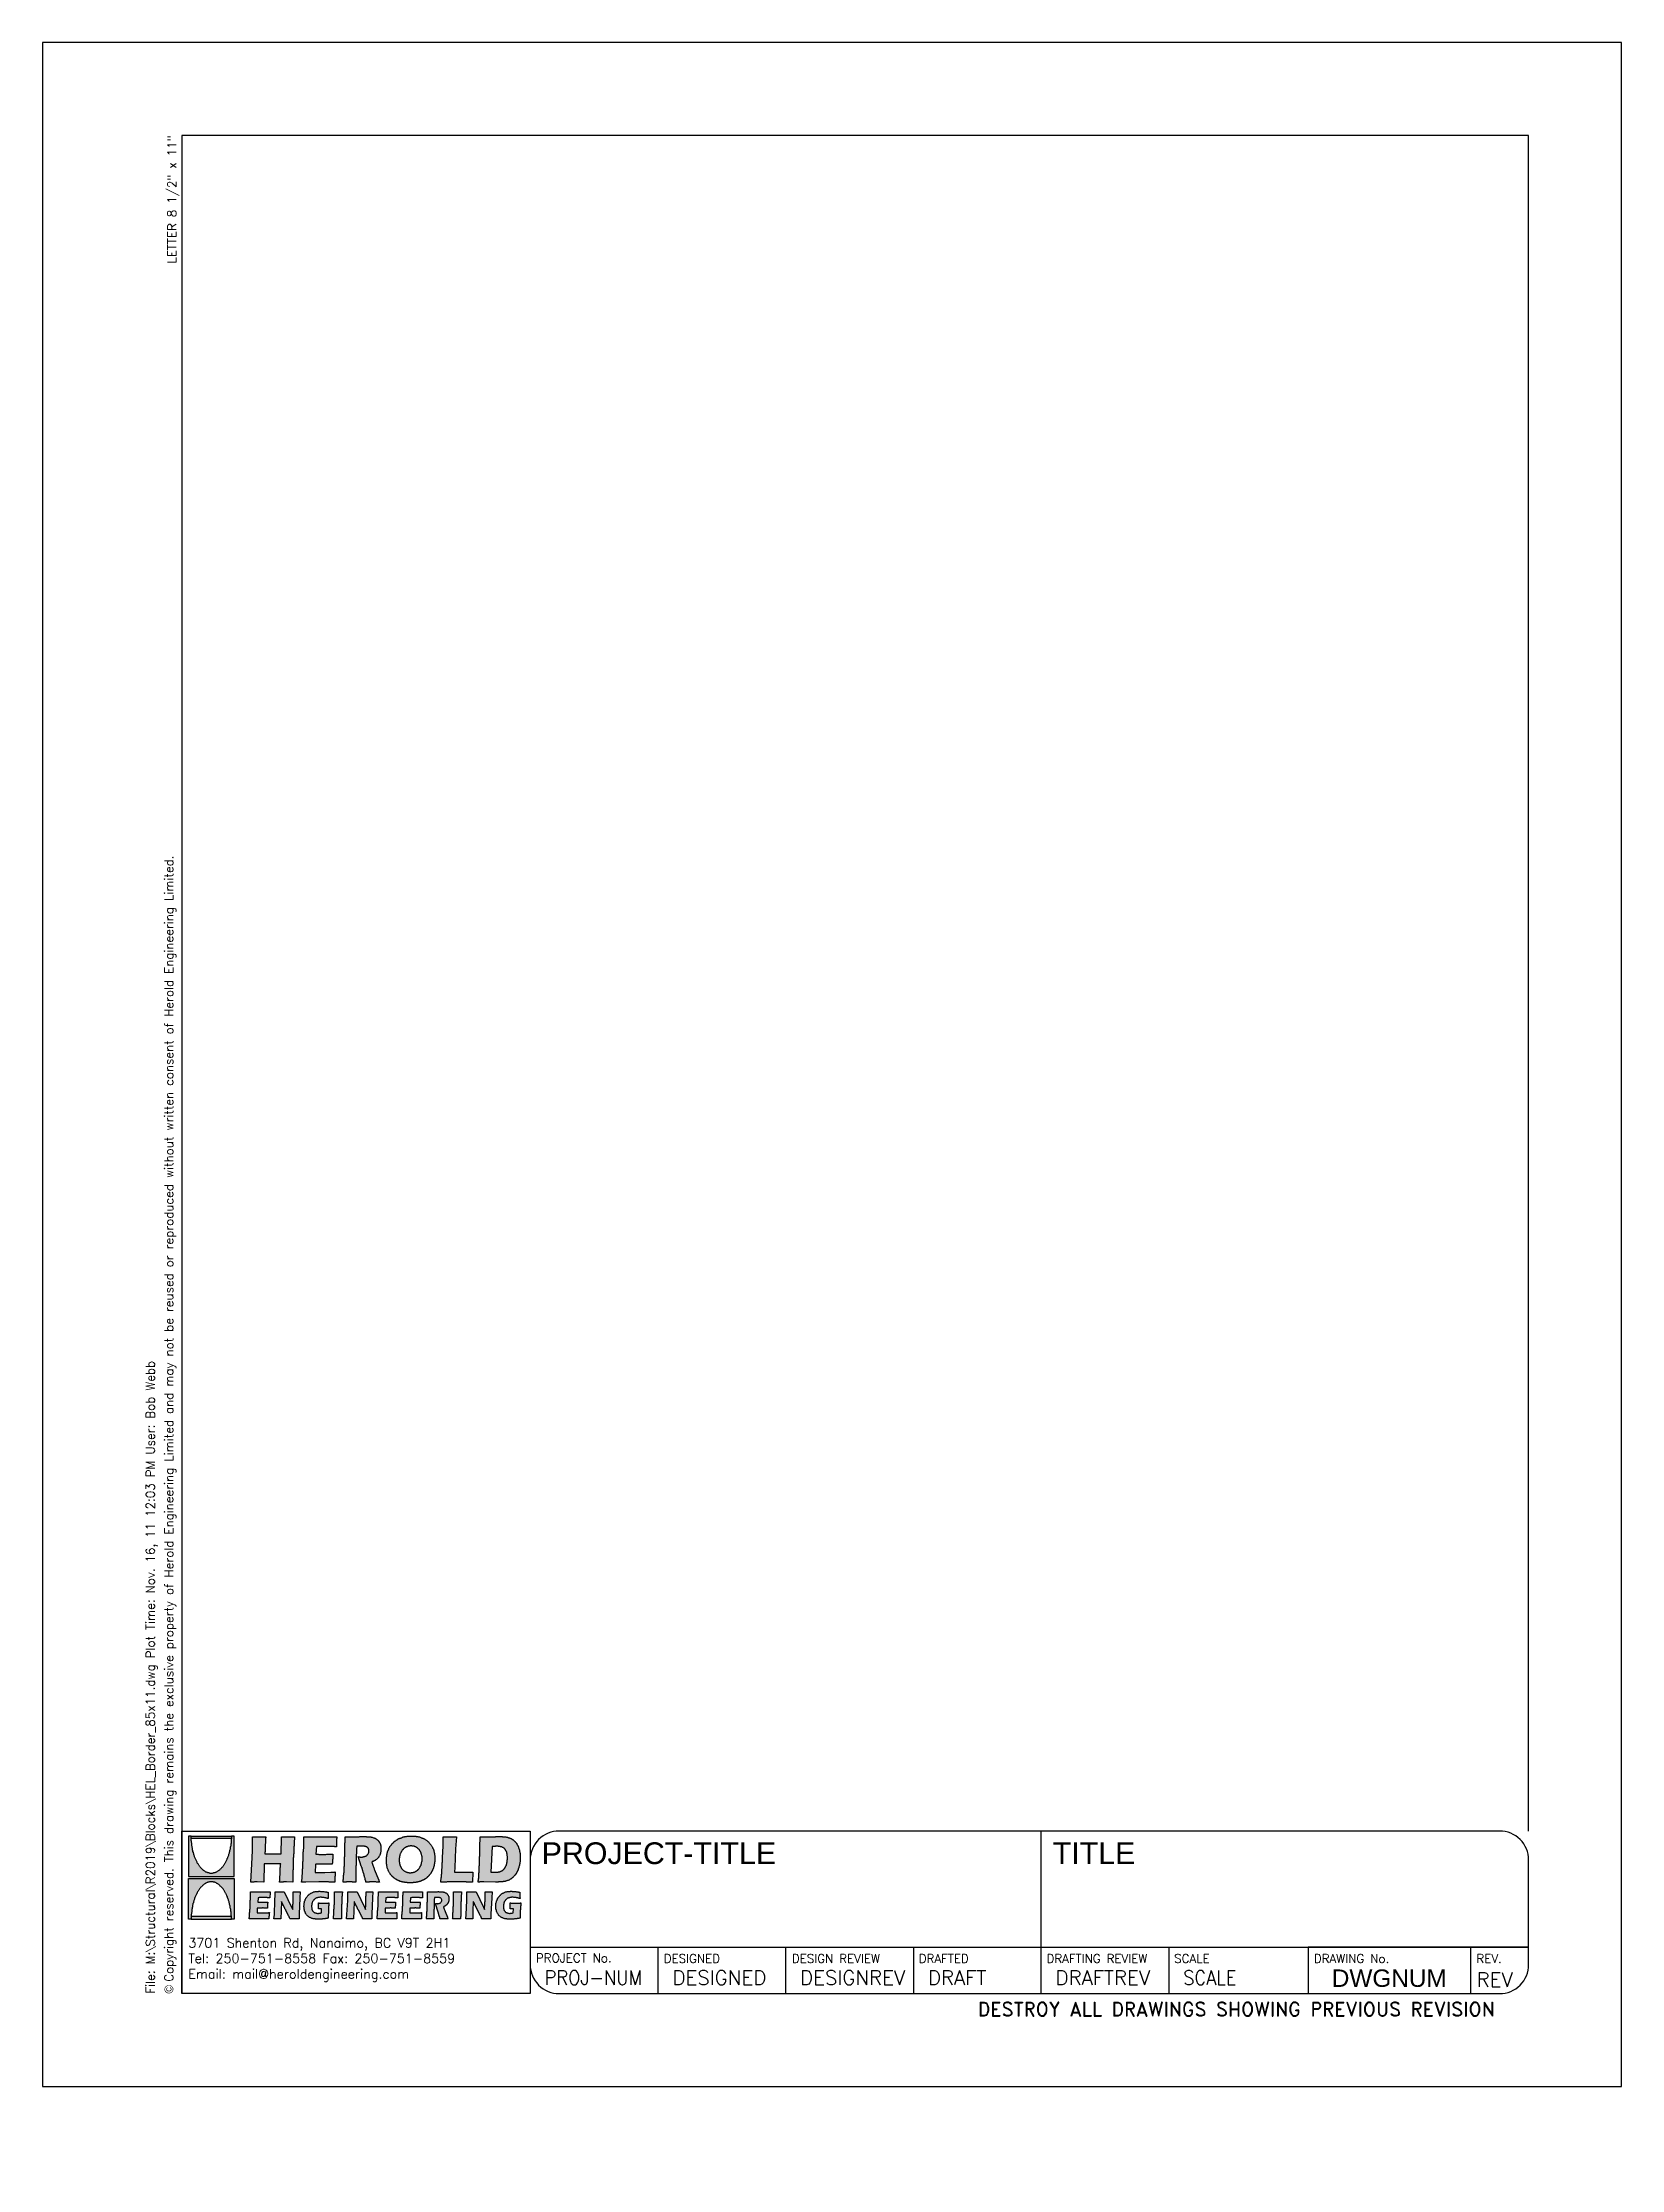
# Model space of a CAD drawing. Extents: x 0 to 8.5, y -0.4 to 11.
import ezdxf
from ezdxf.enums import TextEntityAlignment as Align

# ---------------------------------------------------------------- set-up
doc = ezdxf.new("R2010")
doc.units = 0
doc.header["$LTSCALE"] = 10
doc.header["$MEASUREMENT"] = 0
for name, color, linetype in [('BDR-18', 1, 'Continuous'), ('BDR-25', 4, 'Continuous'), ('BDR-50', 5, 'Continuous'), ('BDR-SHADE', 254, 'Continuous')]:
    doc.layers.add(name, color=color, linetype=linetype)
doc.styles.add('HEL-Logo2', font='ROMANS.shx')
doc.styles.add('HEL-Title2', font='arial.ttf')
doc.styles.add('HEL-Title3', font='romans.shx')
doc.styles.add('HEL-Title4', font='romand.shx')
doc.styles.get("Standard").update_dxf_attribs({"font": 'arial.ttf'})

msp = doc.modelspace()

# ---------------------------------------------------------------- texts
at = {"layer": 'BDR-18', "style": 'HEL-Title4'}
msp.add_text('LETTER 8 1/2" x 11"', height=0.04688, rotation=90, dxfattribs=at).set_placement((0.734, 10.5), align=Align.BOTTOM_RIGHT)
at = {"layer": 'BDR-18', "ltscale": 8, "style": 'HEL-Title4'}
for s, height, p in [('PROJECT No.', 0.04688, (2.656, 0.715)), ('DESIGNED', 0.0469, (3.344, 0.712)), ('DESIGN REVIEW', 0.04688, (4.034, 0.712)), ('DRAFTED', 0.0469, (4.717, 0.712)), ('DRAFTING REVIEW', 0.04688, (5.405, 0.712)), ('SCALE', 0.0469, (6.092, 0.712)), ('DRAWING No.', 0.04688, (6.844, 0.712)), ('REV.', 0.0469, (7.719, 0.712))]:
    msp.add_text(s, height=height, dxfattribs=at).set_placement(p, align=Align.TOP_LEFT)
at = {"layer": 'BDR-18', "insert": (0.657, 0.5), "char_height": 0.046875, "width": 10.41797, "attachment_point": 1, "rotation": 90, "style": 'HEL-Title4'}
msp.add_mtext('{\\fSymbol|b0|i0|c2|p18;Ó }Copyright reserved. This drawing remains the exclusive property of Herold Engineering Limited and may not be reused or reproduced without written consent of Herold Engineering Limited.', dxfattribs=at)
at = {"layer": 'BDR-18', "insert": (0.557, 0.5), "char_height": 0.046875, "attachment_point": 1, "rotation": 90, "style": 'HEL-Title4'}
msp.add_mtext('File: M:\\\\Structural\\\\R2019\\\\Blocks\\\\HEL_Border_85x11.dwg Plot Time: Nov. 16, 11 12:03 PM User: Bob Webb', dxfattribs=at)
at = {"layer": 'BDR-18', "insert": (7.818, 0.454), "char_height": 0.075, "width": 4.74982, "attachment_point": 3, "style": 'HEL-Title4'}
msp.add_mtext('DESTROY ALL DRAWINGS SHOWING PREVIOUS REVISION', dxfattribs=at)
at = {"layer": 'BDR-25', "style": 'HEL-Title3', "width": 0.9}
for tag, p, s in [('PROJ-NUM', (2.703, 0.547), '0000-000'), ('SCALE', (6.141, 0.547), 'AS SHOWN')]:
    msp.add_attdef(tag, p, s, height=0.0781, dxfattribs=at)
at = {"layer": 'BDR-25', "style": 'HEL-Title3'}
for tag, p, s in [('DESIGNED', (3.391, 0.547), '-'), ('DESIGNREV', (4.078, 0.547), '-'), ('DRAFT', (4.766, 0.547), '-'), ('DRAFTREV', (5.453, 0.547), '-'), ('REV', (7.72, 0.536), '')]:
    msp.add_attdef(tag, p, s, height=0.0781, dxfattribs=at)
at = {"layer": 'BDR-25', "style": 'HEL-Title2'}
msp.add_attdef('DWGNUM', text='S01', height=0.0938, dxfattribs=at).set_placement((7.25, 0.583), align=Align.MIDDLE_CENTER)
at = {"layer": 'BDR-50', "lineweight": 30, "flags": 104}
for tag, p in [('TITLE', (5.438, 1.314)), ('PROJECT-TITLE', (2.687, 1.314))]:
    msp.add_attdef(tag, text='-', height=0.117, dxfattribs=at).set_placement(p, align=Align.TOP_LEFT)

# ---------------------------------------------------------------- blocks, each defined once
blk = doc.blocks.new('hel_logo_sm_borderless')
at = {"layer": 'BDR-18', "linetype": 'ByBlock'}
h = blk.add_hatch(color=256, dxfattribs=at)
h.dxf.hatch_style = 1
h.paths.add_polyline_path([(0.051, -0.027), (0.267, -0.027), (0.267, -0.041), (0.051, -0.041)], flags=17)
h.paths.add_polyline_path([(0.051, -0.041), (0.051, -0.027), (0.05, -0.027), (0.035, -0.027), (0.035, -0.245), (0.281, -0.245), (0.281, -0.027), (0.267, -0.027), (0.267, -0.027), (0.267, -0.041), (0.266, -0.046), (0.266, -0.051), (0.266, -0.056), (0.265, -0.061), (0.265, -0.065), (0.264, -0.07), (0.263, -0.075), (0.263, -0.079), (0.262, -0.084), (0.261, -0.088), (0.261, -0.093), (0.26, -0.097), (0.258, -0.102), (0.257, -0.106), (0.256, -0.11), (0.255, -0.115), (0.254, -0.119), (0.253, -0.123), (0.252, -0.127), (0.251, -0.131), (0.249, -0.135), (0.248, -0.139), (0.246, -0.142), (0.245, -0.146), (0.243, -0.15), (0.242, -0.153), (0.24, -0.157), (0.239, -0.161), (0.237, -0.164), (0.235, -0.167), (0.233, -0.171), (0.232, -0.174), (0.23, -0.177), (0.228, -0.18), (0.226, -0.183), (0.224, -0.186), (0.222, -0.189), (0.22, -0.191), (0.218, -0.194), (0.216, -0.197), (0.214, -0.199), (0.212, -0.201), (0.21, -0.203), (0.207, -0.205), (0.205, -0.208), (0.203, -0.21), (0.201, -0.212), (0.199, -0.213), (0.196, -0.215), (0.194, -0.217), (0.191, -0.218), (0.189, -0.22), (0.187, -0.221), (0.184, -0.222), (0.182, -0.223), (0.179, -0.224), (0.177, -0.225), (0.174, -0.226), (0.171, -0.226), (0.169, -0.227), (0.166, -0.227), (0.164, -0.228), (0.161, -0.228), (0.158, -0.228), (0.156, -0.228), (0.153, -0.228), (0.151, -0.227), (0.148, -0.227), (0.145, -0.226), (0.143, -0.226), (0.14, -0.225), (0.138, -0.224), (0.136, -0.223), (0.133, -0.222), (0.13, -0.221), (0.128, -0.22), (0.126, -0.218), (0.123, -0.217), (0.121, -0.215), (0.118, -0.213), (0.116, -0.212), (0.114, -0.21), (0.112, -0.208), (0.109, -0.205), (0.107, -0.203), (0.105, -0.201), (0.103, -0.199), (0.101, -0.197), (0.099, -0.194), (0.097, -0.191), (0.095, -0.189), (0.093, -0.186), (0.091, -0.183), (0.089, -0.18), (0.087, -0.177), (0.085, -0.174), (0.083, -0.171), (0.082, -0.167), (0.08, -0.164), (0.078, -0.161), (0.077, -0.157), (0.075, -0.153), (0.074, -0.15), (0.072, -0.146), (0.07, -0.142), (0.069, -0.139), (0.068, -0.135), (0.067, -0.131), (0.065, -0.127), (0.064, -0.123), (0.063, -0.119), (0.062, -0.115), (0.06, -0.11), (0.059, -0.106), (0.058, -0.102), (0.057, -0.097), (0.057, -0.093), (0.056, -0.088), (0.055, -0.084), (0.054, -0.079), (0.054, -0.075), (0.053, -0.07), (0.053, -0.065), (0.052, -0.061), (0.052, -0.056), (0.051, -0.051), (0.051, -0.046)])
h = blk.add_hatch(color=256, dxfattribs=at)
h.dxf.hatch_style = 1
h.paths.add_polyline_path([(0.371, -0.275), (0.377, -0.177), (0.38, -0.106), (0.38, -0.075), (0.38, -0.073), (0.38, -0.072), (0.38, -0.07), (0.38, -0.068), (0.381, -0.066), (0.381, -0.065), (0.381, -0.063), (0.381, -0.062), (0.381, -0.06), (0.381, -0.058), (0.381, -0.056), (0.381, -0.055), (0.381, -0.053), (0.381, -0.052), (0.381, -0.05), (0.381, -0.049), (0.38, -0.031), (0.382, -0.031), (0.384, -0.031), (0.387, -0.031), (0.39, -0.031), (0.392, -0.031), (0.395, -0.031), (0.398, -0.031), (0.4, -0.031), (0.403, -0.031), (0.405, -0.032), (0.407, -0.032), (0.409, -0.032), (0.411, -0.032), (0.413, -0.032), (0.415, -0.032), (0.416, -0.032), (0.418, -0.032), (0.421, -0.032), (0.422, -0.032), (0.424, -0.032), (0.426, -0.032), (0.427, -0.032), (0.429, -0.032), (0.431, -0.031), (0.434, -0.031), (0.436, -0.031), (0.438, -0.031), (0.441, -0.031), (0.443, -0.031), (0.446, -0.031), (0.449, -0.031), (0.452, -0.031), (0.452, -0.033), (0.452, -0.035), (0.452, -0.036), (0.451, -0.038), (0.451, -0.039), (0.451, -0.041), (0.451, -0.042), (0.451, -0.044), (0.451, -0.047), (0.451, -0.05), (0.45, -0.053), (0.45, -0.056), (0.45, -0.059), (0.45, -0.062), (0.45, -0.065), (0.45, -0.068), (0.449, -0.071), (0.449, -0.074), (0.449, -0.077), (0.449, -0.079), (0.449, -0.082), (0.449, -0.085), (0.449, -0.088), (0.448, -0.091), (0.448, -0.093), (0.448, -0.096), (0.448, -0.099), (0.448, -0.101), (0.448, -0.104), (0.448, -0.106), (0.448, -0.109), (0.448, -0.112), (0.447, -0.114), (0.447, -0.117), (0.447, -0.119), (0.447, -0.122), (0.534, -0.122), (0.534, -0.12), (0.534, -0.118), (0.534, -0.116), (0.534, -0.114), (0.534, -0.112), (0.535, -0.11), (0.535, -0.107), (0.535, -0.104), (0.535, -0.102), (0.535, -0.1), (0.535, -0.097), (0.535, -0.094), (0.535, -0.091), (0.535, -0.088), (0.535, -0.085), (0.535, -0.084), (0.535, -0.082), (0.535, -0.081), (0.535, -0.079), (0.536, -0.076), (0.536, -0.074), (0.536, -0.071), (0.536, -0.068), (0.536, -0.066), (0.536, -0.063), (0.536, -0.061), (0.536, -0.059), (0.536, -0.057), (0.536, -0.055), (0.536, -0.054), (0.536, -0.052), (0.536, -0.051), (0.536, -0.048), (0.536, -0.047), (0.536, -0.045), (0.536, -0.043), (0.536, -0.041), (0.536, -0.039), (0.536, -0.037), (0.536, -0.034), (0.536, -0.031), (0.573, -0.032), (0.575, -0.032), (0.576, -0.032), (0.578, -0.032), (0.579, -0.032), (0.581, -0.032), (0.583, -0.032), (0.585, -0.031), (0.587, -0.031), (0.589, -0.031), (0.592, -0.031), (0.595, -0.031), (0.597, -0.031), (0.599, -0.031), (0.6, -0.031), (0.602, -0.031), (0.603, -0.031), (0.605, -0.031), (0.607, -0.031), (0.607, -0.034), (0.607, -0.037), (0.606, -0.04), (0.606, -0.043), (0.606, -0.045), (0.606, -0.048), (0.605, -0.051), (0.605, -0.054), (0.605, -0.056), (0.605, -0.059), (0.605, -0.062), (0.605, -0.064), (0.604, -0.067), (0.604, -0.069), (0.604, -0.072), (0.604, -0.074), (0.604, -0.077), (0.604, -0.079), (0.604, -0.081), (0.603, -0.084), (0.603, -0.087), (0.603, -0.089), (0.603, -0.091), (0.603, -0.093), (0.603, -0.096), (0.603, -0.098), (0.603, -0.1), (0.602, -0.103), (0.602, -0.105), (0.602, -0.107), (0.602, -0.109), (0.602, -0.111), (0.602, -0.113), (0.602, -0.115), (0.602, -0.117), (0.602, -0.119), (0.602, -0.122), (0.601, -0.124), (0.601, -0.126), (0.601, -0.128), (0.601, -0.129), (0.601, -0.131), (0.601, -0.134), (0.601, -0.135), (0.601, -0.137), (0.601, -0.139), (0.601, -0.141), (0.601, -0.142), (0.6, -0.144), (0.6, -0.146), (0.6, -0.148), (0.6, -0.149), (0.6, -0.151), (0.6, -0.153), (0.6, -0.154), (0.6, -0.156), (0.6, -0.158), (0.6, -0.159), (0.6, -0.162), (0.6, -0.165), (0.6, -0.168), (0.599, -0.171), (0.599, -0.173), (0.599, -0.176), (0.599, -0.179), (0.599, -0.182), (0.599, -0.185), (0.599, -0.188), (0.599, -0.191), (0.599, -0.194), (0.599, -0.196), (0.599, -0.197), (0.599, -0.199), (0.599, -0.2), (0.599, -0.202), (0.599, -0.204), (0.599, -0.205), (0.599, -0.207), (0.599, -0.209), (0.598, -0.21), (0.598, -0.212), (0.598, -0.213), (0.598, -0.215), (0.598, -0.217), (0.598, -0.218), (0.598, -0.22), (0.598, -0.222), (0.598, -0.224), (0.598, -0.225), (0.598, -0.227), (0.598, -0.229), (0.598, -0.23), (0.598, -0.232), (0.598, -0.234), (0.598, -0.236), (0.598, -0.237), (0.598, -0.239), (0.598, -0.241), (0.598, -0.243), (0.598, -0.245), (0.598, -0.247), (0.598, -0.248), (0.598, -0.25), (0.598, -0.252), (0.598, -0.254), (0.598, -0.255), (0.598, -0.258), (0.598, -0.26), (0.598, -0.261), (0.598, -0.263), (0.598, -0.265), (0.598, -0.267), (0.598, -0.269), (0.598, -0.271), (0.598, -0.273), (0.598, -0.275), (0.563, -0.274), (0.561, -0.274), (0.56, -0.274), (0.558, -0.274), (0.556, -0.274), (0.554, -0.274), (0.552, -0.274), (0.55, -0.274), (0.548, -0.274), (0.545, -0.275), (0.542, -0.275), (0.539, -0.275), (0.538, -0.275), (0.536, -0.275), (0.535, -0.275), (0.533, -0.275), (0.531, -0.275), (0.529, -0.275), (0.528, -0.275), (0.526, -0.275), (0.526, -0.272), (0.526, -0.27), (0.527, -0.266), (0.527, -0.264), (0.527, -0.261), (0.527, -0.258), (0.527, -0.255), (0.528, -0.253), (0.528, -0.25), (0.528, -0.247), (0.528, -0.244), (0.528, -0.241), (0.529, -0.238), (0.529, -0.235), (0.529, -0.232), (0.529, -0.229), (0.529, -0.227), (0.529, -0.226), (0.529, -0.224), (0.529, -0.223), (0.529, -0.221), (0.53, -0.22), (0.53, -0.218), (0.53, -0.216), (0.53, -0.215), (0.53, -0.213), (0.53, -0.211), (0.53, -0.21), (0.53, -0.208), (0.53, -0.206), (0.53, -0.205), (0.53, -0.203), (0.53, -0.202), (0.53, -0.2), (0.53, -0.198), (0.53, -0.197), (0.531, -0.195), (0.531, -0.193), (0.531, -0.191), (0.531, -0.19), (0.531, -0.188), (0.531, -0.186), (0.531, -0.185), (0.531, -0.183), (0.531, -0.181), (0.531, -0.179), (0.532, -0.178), (0.532, -0.176), (0.444, -0.176), (0.442, -0.275), (0.405, -0.274), (0.403, -0.274), (0.401, -0.274), (0.4, -0.274), (0.399, -0.274), (0.397, -0.274), (0.395, -0.274), (0.393, -0.274), (0.391, -0.274), (0.388, -0.275), (0.386, -0.275), (0.383, -0.275), (0.38, -0.275), (0.379, -0.275), (0.377, -0.275), (0.376, -0.275), (0.374, -0.275), (0.373, -0.275)])
h = blk.add_hatch(color=256, dxfattribs=at)
h.dxf.hatch_style = 1
h.paths.add_polyline_path([(0.645, -0.275), (0.645, -0.272), (0.646, -0.269), (0.646, -0.266), (0.646, -0.263), (0.646, -0.261), (0.647, -0.258), (0.647, -0.255), (0.647, -0.253), (0.647, -0.25), (0.647, -0.248), (0.648, -0.245), (0.648, -0.242), (0.648, -0.24), (0.648, -0.237), (0.648, -0.235), (0.649, -0.233), (0.649, -0.23), (0.649, -0.228), (0.649, -0.225), (0.649, -0.223), (0.649, -0.221), (0.65, -0.218), (0.65, -0.216), (0.65, -0.214), (0.65, -0.212), (0.65, -0.21), (0.65, -0.208), (0.65, -0.205), (0.65, -0.204), (0.651, -0.202), (0.651, -0.2), (0.651, -0.198), (0.651, -0.196), (0.651, -0.194), (0.651, -0.192), (0.651, -0.19), (0.651, -0.188), (0.651, -0.185), (0.652, -0.183), (0.652, -0.181), (0.652, -0.179), (0.652, -0.176), (0.652, -0.174), (0.652, -0.172), (0.652, -0.169), (0.652, -0.167), (0.652, -0.164), (0.653, -0.162), (0.653, -0.159), (0.653, -0.156), (0.653, -0.154), (0.653, -0.151), (0.653, -0.148), (0.653, -0.146), (0.653, -0.142), (0.653, -0.14), (0.654, -0.137), (0.654, -0.134), (0.654, -0.131), (0.654, -0.128), (0.654, -0.125), (0.654, -0.123), (0.654, -0.122), (0.654, -0.12), (0.654, -0.118), (0.654, -0.117), (0.654, -0.115), (0.654, -0.114), (0.654, -0.112), (0.655, -0.111), (0.655, -0.109), (0.655, -0.106), (0.655, -0.103), (0.655, -0.1), (0.655, -0.097), (0.656, -0.094), (0.656, -0.092), (0.656, -0.089), (0.656, -0.087), (0.656, -0.084), (0.656, -0.081), (0.656, -0.079), (0.656, -0.077), (0.656, -0.075), (0.656, -0.073), (0.656, -0.071), (0.656, -0.068), (0.656, -0.066), (0.656, -0.065), (0.656, -0.063), (0.656, -0.061), (0.656, -0.059), (0.656, -0.057), (0.657, -0.056), (0.657, -0.054), (0.657, -0.052), (0.657, -0.049), (0.657, -0.047), (0.656, -0.031), (0.659, -0.031), (0.661, -0.031), (0.663, -0.031), (0.666, -0.031), (0.669, -0.031), (0.671, -0.031), (0.673, -0.031), (0.676, -0.031), (0.678, -0.031), (0.681, -0.031), (0.684, -0.031), (0.687, -0.031), (0.689, -0.031), (0.692, -0.031), (0.695, -0.031), (0.698, -0.031), (0.701, -0.031), (0.703, -0.032), (0.707, -0.032), (0.709, -0.032), (0.712, -0.032), (0.715, -0.032), (0.719, -0.032), (0.722, -0.032), (0.723, -0.032), (0.725, -0.032), (0.726, -0.032), (0.728, -0.032), (0.73, -0.032), (0.731, -0.032), (0.733, -0.032), (0.734, -0.032), (0.736, -0.032), (0.737, -0.032), (0.739, -0.032), (0.74, -0.032), (0.742, -0.032), (0.744, -0.032), (0.746, -0.032), (0.747, -0.032), (0.75, -0.032), (0.753, -0.032), (0.756, -0.032), (0.759, -0.032), (0.762, -0.032), (0.765, -0.032), (0.768, -0.032), (0.771, -0.032), (0.774, -0.032), (0.777, -0.032), (0.78, -0.032), (0.783, -0.032), (0.785, -0.032), (0.788, -0.032), (0.791, -0.031), (0.794, -0.031), (0.796, -0.031), (0.799, -0.031), (0.801, -0.031), (0.804, -0.031), (0.807, -0.031), (0.809, -0.031), (0.812, -0.031), (0.814, -0.031), (0.817, -0.031), (0.82, -0.031), (0.822, -0.031), (0.824, -0.031), (0.827, -0.031), (0.829, -0.031), (0.832, -0.031), (0.834, -0.031), (0.834, -0.037), (0.834, -0.038), (0.834, -0.039), (0.834, -0.04), (0.833, -0.042), (0.833, -0.044), (0.833, -0.047), (0.833, -0.048), (0.833, -0.05), (0.833, -0.051), (0.833, -0.053), (0.832, -0.072), (0.832, -0.074), (0.832, -0.075), (0.832, -0.077), (0.832, -0.078), (0.832, -0.08), (0.832, -0.081), (0.832, -0.083), (0.832, -0.085), (0.83, -0.085), (0.828, -0.085), (0.826, -0.085), (0.824, -0.085), (0.822, -0.084), (0.821, -0.084), (0.819, -0.084), (0.817, -0.084), (0.815, -0.084), (0.813, -0.084), (0.812, -0.084), (0.81, -0.084), (0.808, -0.084), (0.807, -0.084), (0.805, -0.084), (0.803, -0.084), (0.802, -0.084), (0.8, -0.084), (0.799, -0.084), (0.797, -0.084), (0.794, -0.084), (0.791, -0.084), (0.788, -0.084), (0.785, -0.084), (0.783, -0.084), (0.78, -0.084), (0.777, -0.084), (0.774, -0.084), (0.772, -0.084), (0.77, -0.084), (0.767, -0.084), (0.765, -0.084), (0.763, -0.084), (0.761, -0.084), (0.759, -0.084), (0.757, -0.084), (0.756, -0.084), (0.754, -0.084), (0.752, -0.084), (0.751, -0.084), (0.749, -0.084), (0.747, -0.084), (0.745, -0.084), (0.741, -0.084), (0.74, -0.084), (0.739, -0.084), (0.737, -0.084), (0.735, -0.084), (0.734, -0.084), (0.732, -0.084), (0.73, -0.084), (0.728, -0.084), (0.726, -0.084), (0.724, -0.084), (0.722, -0.125), (0.724, -0.125), (0.727, -0.125), (0.729, -0.125), (0.732, -0.125), (0.734, -0.125), (0.737, -0.126), (0.739, -0.126), (0.743, -0.126), (0.745, -0.126), (0.748, -0.126), (0.751, -0.126), (0.753, -0.126), (0.757, -0.126), (0.76, -0.126), (0.763, -0.126), (0.764, -0.126), (0.766, -0.126), (0.767, -0.126), (0.769, -0.126), (0.77, -0.126), (0.772, -0.126), (0.774, -0.126), (0.776, -0.126), (0.78, -0.125), (0.782, -0.125), (0.784, -0.125), (0.785, -0.125), (0.787, -0.125), (0.788, -0.125), (0.79, -0.125), (0.792, -0.125), (0.794, -0.125), (0.796, -0.125), (0.798, -0.125), (0.8, -0.125), (0.802, -0.125), (0.804, -0.125), (0.806, -0.125), (0.809, -0.125), (0.811, -0.125), (0.813, -0.125), (0.813, -0.127), (0.813, -0.13), (0.813, -0.134), (0.812, -0.135), (0.812, -0.136), (0.812, -0.138), (0.812, -0.14), (0.812, -0.141), (0.812, -0.143), (0.812, -0.144), (0.812, -0.146), (0.812, -0.148), (0.812, -0.15), (0.812, -0.151), (0.811, -0.153), (0.811, -0.154), (0.811, -0.156), (0.811, -0.158), (0.811, -0.16), (0.811, -0.162), (0.811, -0.164), (0.811, -0.165), (0.811, -0.167), (0.811, -0.169), (0.811, -0.171), (0.811, -0.173), (0.81, -0.175), (0.81, -0.177), (0.81, -0.179), (0.809, -0.179), (0.807, -0.179), (0.805, -0.179), (0.803, -0.179), (0.802, -0.179), (0.8, -0.179), (0.799, -0.179), (0.797, -0.179), (0.794, -0.179), (0.792, -0.178), (0.788, -0.178), (0.786, -0.178), (0.783, -0.178), (0.781, -0.178), (0.778, -0.178), (0.776, -0.178), (0.774, -0.178), (0.772, -0.178), (0.77, -0.178), (0.768, -0.178), (0.765, -0.178), (0.762, -0.178), (0.76, -0.178), (0.757, -0.178), (0.753, -0.178), (0.751, -0.179), (0.748, -0.179), (0.745, -0.179), (0.743, -0.179), (0.741, -0.179), (0.74, -0.179), (0.738, -0.179), (0.737, -0.179), (0.735, -0.179), (0.734, -0.179), (0.732, -0.179), (0.731, -0.179), (0.729, -0.179), (0.727, -0.179), (0.725, -0.179), (0.724, -0.179), (0.722, -0.179), (0.721, -0.179), (0.719, -0.18), (0.717, -0.223), (0.735, -0.223), (0.737, -0.223), (0.739, -0.223), (0.74, -0.223), (0.742, -0.223), (0.744, -0.223), (0.746, -0.223), (0.748, -0.223), (0.75, -0.223), (0.752, -0.223), (0.755, -0.223), (0.757, -0.223), (0.76, -0.223), (0.763, -0.223), (0.765, -0.223), (0.767, -0.223), (0.769, -0.223), (0.802, -0.222), (0.803, -0.222), (0.806, -0.222), (0.809, -0.221), (0.81, -0.221), (0.811, -0.221), (0.813, -0.221), (0.814, -0.221), (0.817, -0.221), (0.818, -0.221), (0.82, -0.221), (0.822, -0.221), (0.824, -0.221), (0.826, -0.22), (0.826, -0.222), (0.826, -0.224), (0.826, -0.225), (0.826, -0.227), (0.825, -0.228), (0.825, -0.23), (0.825, -0.232), (0.825, -0.234), (0.825, -0.235), (0.825, -0.237), (0.825, -0.238), (0.825, -0.24), (0.825, -0.242), (0.825, -0.243), (0.824, -0.245), (0.824, -0.247), (0.824, -0.249), (0.824, -0.25), (0.824, -0.252), (0.824, -0.254), (0.824, -0.255), (0.824, -0.257), (0.824, -0.259), (0.824, -0.261), (0.824, -0.262), (0.823, -0.264), (0.823, -0.266), (0.823, -0.267), (0.823, -0.27), (0.823, -0.271), (0.823, -0.273), (0.823, -0.275), (0.821, -0.275), (0.818, -0.275), (0.815, -0.275), (0.813, -0.275), (0.811, -0.275), (0.808, -0.275), (0.806, -0.275), (0.803, -0.275), (0.8, -0.275), (0.798, -0.275), (0.795, -0.275), (0.793, -0.275), (0.79, -0.274), (0.787, -0.274), (0.785, -0.274), (0.782, -0.274), (0.78, -0.274), (0.777, -0.274), (0.774, -0.274), (0.772, -0.274), (0.769, -0.274), (0.766, -0.274), (0.763, -0.274), (0.76, -0.274), (0.758, -0.274), (0.755, -0.274), (0.752, -0.274), (0.749, -0.274), (0.746, -0.274), (0.744, -0.274), (0.74, -0.274), (0.738, -0.274), (0.667, -0.275)])
h = blk.add_hatch(color=256, dxfattribs=at)
h.dxf.hatch_style = 1
h.paths.add_polyline_path([(0.868, -0.275), (0.868, -0.273), (0.869, -0.271), (0.869, -0.269), (0.869, -0.267), (0.869, -0.265), (0.869, -0.263), (0.869, -0.261), (0.87, -0.26), (0.87, -0.258), (0.87, -0.255), (0.87, -0.254), (0.87, -0.252), (0.87, -0.25), (0.871, -0.249), (0.871, -0.247), (0.871, -0.245), (0.871, -0.243), (0.871, -0.241), (0.871, -0.24), (0.871, -0.238), (0.872, -0.236), (0.872, -0.235), (0.872, -0.233), (0.872, -0.231), (0.872, -0.229), (0.872, -0.228), (0.872, -0.226), (0.872, -0.225), (0.873, -0.223), (0.873, -0.222), (0.873, -0.22), (0.873, -0.218), (0.873, -0.216), (0.873, -0.215), (0.873, -0.213), (0.873, -0.212), (0.873, -0.21), (0.873, -0.209), (0.874, -0.207), (0.874, -0.205), (0.874, -0.203), (0.874, -0.202), (0.874, -0.2), (0.874, -0.198), (0.874, -0.197), (0.874, -0.195), (0.874, -0.193), (0.874, -0.191), (0.875, -0.189), (0.875, -0.187), (0.875, -0.186), (0.875, -0.184), (0.875, -0.182), (0.875, -0.18), (0.875, -0.178), (0.875, -0.176), (0.875, -0.174), (0.875, -0.172), (0.875, -0.17), (0.875, -0.168), (0.876, -0.166), (0.876, -0.164), (0.876, -0.162), (0.876, -0.16), (0.876, -0.158), (0.876, -0.156), (0.876, -0.154), (0.876, -0.152), (0.876, -0.15), (0.876, -0.148), (0.876, -0.145), (0.876, -0.143), (0.876, -0.141), (0.876, -0.139), (0.877, -0.137), (0.877, -0.135), (0.877, -0.133), (0.877, -0.13), (0.877, -0.128), (0.877, -0.126), (0.877, -0.124), (0.877, -0.122), (0.877, -0.119), (0.877, -0.117), (0.877, -0.115), (0.877, -0.113), (0.877, -0.111), (0.877, -0.108), (0.877, -0.106), (0.877, -0.104), (0.877, -0.101), (0.877, -0.099), (0.877, -0.097), (0.878, -0.094), (0.878, -0.092), (0.878, -0.09), (0.878, -0.088), (0.878, -0.086), (0.878, -0.083), (0.878, -0.081), (0.878, -0.079), (0.878, -0.077), (0.878, -0.075), (0.878, -0.073), (0.878, -0.071), (0.878, -0.068), (0.878, -0.066), (0.878, -0.064), (0.878, -0.063), (0.879, -0.061), (0.879, -0.059), (0.879, -0.057), (0.879, -0.055), (0.879, -0.053), (0.879, -0.052), (0.879, -0.05), (0.879, -0.048), (0.879, -0.047), (0.879, -0.045), (0.879, -0.043), (0.879, -0.042), (0.879, -0.04), (0.879, -0.039), (0.879, -0.037), (0.879, -0.034), (0.879, -0.031), (0.881, -0.031), (0.883, -0.031), (0.886, -0.031), (0.888, -0.031), (0.89, -0.032), (0.893, -0.032), (0.895, -0.032), (0.897, -0.032), (0.898, -0.032), (0.9, -0.032), (0.902, -0.032), (0.904, -0.032), (0.906, -0.032), (0.908, -0.032), (0.909, -0.032), (0.911, -0.032), (0.912, -0.032), (0.914, -0.032), (0.916, -0.032), (0.918, -0.032), (0.919, -0.032), (0.921, -0.032), (0.923, -0.032), (0.925, -0.032), (0.927, -0.032), (0.929, -0.031), (0.931, -0.031), (0.933, -0.031), (0.935, -0.031), (0.937, -0.031), (0.939, -0.031), (0.942, -0.031), (0.944, -0.031), (0.946, -0.031), (0.948, -0.031), (0.951, -0.031), (0.953, -0.031), (0.955, -0.031), (0.958, -0.03), (0.96, -0.03), (0.962, -0.03), (0.964, -0.03), (0.967, -0.03), (0.969, -0.03), (0.971, -0.03), (0.973, -0.03), (0.975, -0.03), (0.978, -0.03), (0.98, -0.03), (0.982, -0.03), (0.985, -0.03), (0.987, -0.03), (0.99, -0.03), (0.992, -0.03), (0.994, -0.031), (0.997, -0.031), (0.999, -0.031), (1.001, -0.031), (1.004, -0.031), (1.006, -0.031), (1.008, -0.031), (1.01, -0.032), (1.012, -0.032), (1.013, -0.032), (1.017, -0.032), (1.02, -0.033), (1.022, -0.034), (1.025, -0.034), (1.028, -0.035), (1.031, -0.036), (1.033, -0.036), (1.035, -0.037), (1.038, -0.038), (1.04, -0.039), (1.042, -0.04), (1.045, -0.042), (1.046, -0.043), (1.048, -0.044), (1.05, -0.045), (1.052, -0.047), (1.054, -0.048), (1.055, -0.05), (1.057, -0.051), (1.058, -0.053), (1.059, -0.054), (1.061, -0.056), (1.062, -0.057), (1.063, -0.06), (1.064, -0.061), (1.065, -0.063), (1.066, -0.065), (1.067, -0.067), (1.068, -0.069), (1.069, -0.071), (1.069, -0.074), (1.07, -0.076), (1.071, -0.078), (1.071, -0.08), (1.071, -0.083), (1.072, -0.086), (1.072, -0.088), (1.072, -0.09), (1.072, -0.093), (1.072, -0.096), (1.072, -0.099), (1.072, -0.102), (1.072, -0.104), (1.072, -0.107), (1.071, -0.11), (1.071, -0.113), (1.07, -0.115), (1.07, -0.118), (1.069, -0.121), (1.068, -0.123), (1.067, -0.126), (1.066, -0.128), (1.065, -0.13), (1.064, -0.133), (1.062, -0.136), (1.061, -0.138), (1.06, -0.14), (1.058, -0.142), (1.057, -0.144), (1.055, -0.146), (1.053, -0.148), (1.051, -0.15), (1.049, -0.152), (1.047, -0.153), (1.044, -0.155), (1.043, -0.156), (1.042, -0.157), (1.041, -0.158), (1.039, -0.159), (1.037, -0.16), (1.036, -0.16), (1.034, -0.161), (1.033, -0.162), (1.031, -0.163), (1.03, -0.164), (1.028, -0.165), (1.025, -0.165), (1.024, -0.166), (1.022, -0.167), (1.03, -0.19), (1.031, -0.192), (1.032, -0.195), (1.033, -0.197), (1.034, -0.199), (1.035, -0.202), (1.036, -0.204), (1.036, -0.206), (1.037, -0.209), (1.059, -0.261), (1.059, -0.262), (1.06, -0.263), (1.06, -0.265), (1.061, -0.266), (1.061, -0.268), (1.062, -0.27), (1.063, -0.272), (1.064, -0.275), (1.062, -0.275), (1.061, -0.275), (1.059, -0.275), (1.058, -0.275), (1.055, -0.275), (1.052, -0.275), (1.049, -0.275), (1.047, -0.275), (1.044, -0.274), (1.042, -0.274), (1.04, -0.274), (1.038, -0.274), (1.036, -0.274), (1.034, -0.274), (1.033, -0.274), (1.031, -0.274), (1.029, -0.274), (1.027, -0.274), (1.025, -0.274), (1.024, -0.274), (1.022, -0.274), (1.02, -0.274), (1.018, -0.274), (1.016, -0.274), (1.013, -0.274), (1.011, -0.274), (1.009, -0.275), (1.006, -0.275), (1.003, -0.275), (1, -0.275), (0.997, -0.275), (0.996, -0.275), (0.994, -0.275), (0.993, -0.275), (0.991, -0.275), (0.991, -0.274), (0.991, -0.272), (0.99, -0.271), (0.99, -0.269), (0.989, -0.267), (0.988, -0.265), (0.988, -0.264), (0.987, -0.262), (0.987, -0.259), (0.986, -0.257), (0.986, -0.254), (0.985, -0.252), (0.984, -0.249), (0.983, -0.246), (0.983, -0.245), (0.983, -0.243), (0.982, -0.242), (0.982, -0.24), (0.981, -0.238), (0.981, -0.235), (0.98, -0.233), (0.98, -0.231), (0.979, -0.229), (0.978, -0.227), (0.978, -0.226), (0.977, -0.224), (0.977, -0.223), (0.976, -0.221), (0.976, -0.219), (0.975, -0.217), (0.974, -0.215), (0.974, -0.213), (0.973, -0.211), (0.972, -0.209), (0.972, -0.206), (0.971, -0.204), (0.97, -0.202), (0.97, -0.199), (0.969, -0.197), (0.968, -0.194), (0.967, -0.191), (0.966, -0.189), (0.949, -0.138), (0.951, -0.139), (0.954, -0.139), (0.956, -0.139), (0.958, -0.139), (0.96, -0.14), (0.962, -0.14), (0.964, -0.14), (0.967, -0.14), (0.969, -0.14), (0.972, -0.14), (0.975, -0.139), (0.978, -0.139), (0.98, -0.138), (0.983, -0.138), (0.985, -0.137), (0.987, -0.136), (0.99, -0.135), (0.992, -0.134), (0.994, -0.133), (0.996, -0.131), (0.997, -0.129), (0.999, -0.128), (1, -0.126), (1.002, -0.124), (1.003, -0.122), (1.004, -0.12), (1.005, -0.117), (1.006, -0.115), (1.006, -0.113), (1.006, -0.111), (1.007, -0.109), (1.007, -0.106), (1.007, -0.105), (1.007, -0.103), (1.006, -0.101), (1.006, -0.1), (1.005, -0.098), (1.005, -0.096), (1.004, -0.094), (1.003, -0.093), (1.002, -0.092), (1.001, -0.09), (1, -0.089), (0.998, -0.088), (0.997, -0.087), (0.995, -0.086), (0.993, -0.085), (0.992, -0.085), (0.99, -0.084), (0.987, -0.084), (0.984, -0.083), (0.983, -0.082), (0.982, -0.082), (0.98, -0.082), (0.979, -0.082), (0.976, -0.082), (0.975, -0.082), (0.973, -0.082), (0.971, -0.082), (0.969, -0.081), (0.967, -0.081), (0.964, -0.081), (0.961, -0.082), (0.959, -0.082), (0.956, -0.082), (0.954, -0.082), (0.953, -0.082), (0.951, -0.082), (0.949, -0.082), (0.947, -0.082), (0.946, -0.082), (0.944, -0.082), (0.942, -0.082), (0.942, -0.085), (0.942, -0.087), (0.942, -0.089), (0.941, -0.092), (0.941, -0.094), (0.941, -0.097), (0.941, -0.099), (0.941, -0.102), (0.941, -0.104), (0.941, -0.107), (0.941, -0.11), (0.94, -0.112), (0.94, -0.115), (0.94, -0.117), (0.94, -0.12), (0.94, -0.123), (0.939, -0.126), (0.939, -0.128), (0.939, -0.131), (0.939, -0.134), (0.939, -0.137), (0.939, -0.14), (0.939, -0.143), (0.939, -0.146), (0.939, -0.149), (0.938, -0.152), (0.938, -0.154), (0.938, -0.155), (0.938, -0.157), (0.938, -0.159), (0.938, -0.16), (0.938, -0.162), (0.938, -0.163), (0.938, -0.165), (0.938, -0.166), (0.938, -0.168), (0.938, -0.17), (0.938, -0.172), (0.938, -0.173), (0.938, -0.175), (0.938, -0.176), (0.938, -0.178), (0.938, -0.18), (0.938, -0.181), (0.938, -0.183), (0.938, -0.185), (0.938, -0.186), (0.937, -0.188), (0.937, -0.189), (0.937, -0.191), (0.937, -0.193), (0.937, -0.195), (0.937, -0.196), (0.937, -0.198), (0.937, -0.199), (0.937, -0.201), (0.937, -0.202), (0.937, -0.204), (0.937, -0.206), (0.937, -0.208), (0.937, -0.209), (0.937, -0.211), (0.937, -0.212), (0.937, -0.214), (0.937, -0.215), (0.937, -0.217), (0.937, -0.219), (0.937, -0.221), (0.937, -0.222), (0.937, -0.224), (0.937, -0.225), (0.937, -0.227), (0.937, -0.228), (0.937, -0.23), (0.937, -0.232), (0.937, -0.233), (0.936, -0.235), (0.936, -0.237), (0.936, -0.238), (0.936, -0.24), (0.936, -0.241), (0.936, -0.243), (0.936, -0.245), (0.936, -0.246), (0.936, -0.248), (0.936, -0.249), (0.936, -0.251), (0.936, -0.252), (0.936, -0.254), (0.936, -0.255), (0.936, -0.257), (0.936, -0.259), (0.936, -0.261), (0.936, -0.262), (0.936, -0.264), (0.936, -0.265), (0.936, -0.267), (0.936, -0.268), (0.936, -0.27), (0.936, -0.272), (0.936, -0.273), (0.936, -0.275), (0.934, -0.275), (0.933, -0.275), (0.931, -0.275), (0.93, -0.275), (0.927, -0.275), (0.924, -0.275), (0.921, -0.275), (0.919, -0.275), (0.917, -0.274), (0.914, -0.274), (0.912, -0.274), (0.91, -0.274), (0.908, -0.274), (0.907, -0.274), (0.905, -0.274), (0.904, -0.274), (0.901, -0.274), (0.899, -0.274), (0.897, -0.274), (0.896, -0.274), (0.894, -0.274), (0.893, -0.274), (0.891, -0.274), (0.888, -0.274), (0.886, -0.274), (0.884, -0.275), (0.882, -0.275), (0.879, -0.275), (0.876, -0.275), (0.874, -0.275), (0.871, -0.275)])
h = blk.add_hatch(color=256, dxfattribs=at)
h.dxf.hatch_style = 1
h.paths.add_polyline_path([(1.234, -0.08), (1.232, -0.08), (1.229, -0.08), (1.227, -0.081), (1.225, -0.081), (1.223, -0.081), (1.221, -0.082), (1.219, -0.082), (1.217, -0.083), (1.215, -0.084), (1.213, -0.085), (1.21, -0.085), (1.208, -0.086), (1.206, -0.087), (1.205, -0.088), (1.203, -0.089), (1.201, -0.09), (1.199, -0.092), (1.197, -0.093), (1.195, -0.094), (1.194, -0.096), (1.192, -0.098), (1.191, -0.099), (1.189, -0.101), (1.187, -0.102), (1.186, -0.104), (1.185, -0.106), (1.184, -0.108), (1.182, -0.11), (1.181, -0.112), (1.18, -0.114), (1.179, -0.116), (1.178, -0.118), (1.177, -0.121), (1.176, -0.123), (1.176, -0.125), (1.174, -0.128), (1.174, -0.13), (1.173, -0.133), (1.172, -0.135), (1.172, -0.137), (1.171, -0.139), (1.171, -0.142), (1.171, -0.144), (1.17, -0.147), (1.17, -0.149), (1.17, -0.152), (1.17, -0.154), (1.17, -0.157), (1.17, -0.159), (1.17, -0.162), (1.17, -0.164), (1.17, -0.166), (1.171, -0.168), (1.171, -0.171), (1.171, -0.173), (1.172, -0.175), (1.172, -0.177), (1.173, -0.179), (1.173, -0.181), (1.174, -0.184), (1.175, -0.186), (1.176, -0.188), (1.177, -0.189), (1.177, -0.191), (1.178, -0.193), (1.179, -0.196), (1.18, -0.197), (1.181, -0.199), (1.182, -0.201), (1.184, -0.202), (1.185, -0.204), (1.186, -0.205), (1.188, -0.207), (1.189, -0.209), (1.191, -0.21), (1.192, -0.211), (1.194, -0.212), (1.196, -0.214), (1.197, -0.215), (1.199, -0.216), (1.201, -0.217), (1.203, -0.218), (1.205, -0.219), (1.207, -0.22), (1.209, -0.221), (1.21, -0.222), (1.213, -0.222), (1.215, -0.223), (1.217, -0.223), (1.219, -0.224), (1.22, -0.224), (1.222, -0.224), (1.224, -0.225), (1.227, -0.225), (1.229, -0.225), (1.231, -0.225), (1.233, -0.225), (1.235, -0.225), (1.237, -0.224), (1.24, -0.224), (1.242, -0.224), (1.244, -0.223), (1.246, -0.223), (1.247, -0.222), (1.25, -0.222), (1.252, -0.221), (1.254, -0.22), (1.256, -0.219), (1.257, -0.218), (1.259, -0.217), (1.261, -0.216), (1.263, -0.215), (1.265, -0.214), (1.267, -0.212), (1.268, -0.211), (1.27, -0.21), (1.272, -0.208), (1.273, -0.206), (1.275, -0.205), (1.276, -0.203), (1.278, -0.201), (1.279, -0.199), (1.28, -0.198), (1.281, -0.196), (1.282, -0.193), (1.283, -0.191), (1.284, -0.189), (1.285, -0.187), (1.286, -0.185), (1.288, -0.183), (1.288, -0.18), (1.289, -0.178), (1.29, -0.176), (1.29, -0.174), (1.291, -0.171), (1.291, -0.169), (1.292, -0.166), (1.292, -0.164), (1.293, -0.162), (1.293, -0.159), (1.293, -0.157), (1.293, -0.154), (1.293, -0.152), (1.293, -0.15), (1.293, -0.147), (1.293, -0.145), (1.293, -0.142), (1.293, -0.14), (1.293, -0.138), (1.292, -0.136), (1.292, -0.134), (1.292, -0.131), (1.291, -0.129), (1.291, -0.127), (1.29, -0.125), (1.289, -0.123), (1.289, -0.121), (1.288, -0.118), (1.287, -0.116), (1.286, -0.114), (1.285, -0.112), (1.284, -0.111), (1.283, -0.109), (1.282, -0.107), (1.281, -0.105), (1.28, -0.103), (1.279, -0.102), (1.277, -0.1), (1.276, -0.099), (1.275, -0.097), (1.273, -0.096), (1.271, -0.094), (1.27, -0.093), (1.268, -0.092), (1.267, -0.09), (1.265, -0.089), (1.264, -0.088), (1.261, -0.087), (1.26, -0.086), (1.258, -0.086), (1.256, -0.085), (1.254, -0.084), (1.252, -0.083), (1.251, -0.082), (1.248, -0.082), (1.246, -0.081), (1.244, -0.081), (1.242, -0.081), (1.24, -0.081), (1.238, -0.08), (1.236, -0.08)], flags=16)
h.paths.add_polyline_path([(1.237, -0.027), (1.239, -0.027), (1.24, -0.027), (1.242, -0.027), (1.243, -0.027), (1.245, -0.027), (1.246, -0.027), (1.248, -0.027), (1.25, -0.027), (1.251, -0.027), (1.253, -0.028), (1.254, -0.028), (1.256, -0.028), (1.259, -0.028), (1.262, -0.029), (1.265, -0.029), (1.268, -0.03), (1.271, -0.03), (1.274, -0.031), (1.277, -0.032), (1.28, -0.032), (1.283, -0.034), (1.286, -0.035), (1.289, -0.036), (1.292, -0.037), (1.294, -0.038), (1.297, -0.039), (1.3, -0.04), (1.303, -0.041), (1.305, -0.043), (1.308, -0.044), (1.31, -0.046), (1.313, -0.048), (1.316, -0.049), (1.318, -0.051), (1.32, -0.053), (1.322, -0.055), (1.325, -0.057), (1.327, -0.059), (1.329, -0.061), (1.331, -0.063), (1.333, -0.065), (1.335, -0.068), (1.337, -0.07), (1.339, -0.072), (1.341, -0.075), (1.343, -0.077), (1.344, -0.079), (1.346, -0.082), (1.347, -0.085), (1.349, -0.087), (1.35, -0.09), (1.351, -0.092), (1.352, -0.095), (1.354, -0.098), (1.355, -0.101), (1.356, -0.103), (1.356, -0.106), (1.357, -0.109), (1.358, -0.112), (1.358, -0.114), (1.359, -0.115), (1.359, -0.117), (1.359, -0.118), (1.36, -0.119), (1.36, -0.121), (1.36, -0.123), (1.36, -0.125), (1.361, -0.126), (1.361, -0.128), (1.361, -0.129), (1.362, -0.131), (1.362, -0.133), (1.362, -0.134), (1.362, -0.136), (1.362, -0.138), (1.362, -0.139), (1.362, -0.141), (1.362, -0.143), (1.362, -0.144), (1.362, -0.147), (1.362, -0.148), (1.362, -0.15), (1.362, -0.152), (1.362, -0.154), (1.362, -0.155), (1.362, -0.158), (1.362, -0.159), (1.362, -0.161), (1.362, -0.163), (1.362, -0.165), (1.362, -0.166), (1.361, -0.168), (1.361, -0.17), (1.36, -0.172), (1.36, -0.174), (1.36, -0.175), (1.36, -0.177), (1.359, -0.178), (1.359, -0.18), (1.359, -0.182), (1.358, -0.184), (1.358, -0.185), (1.358, -0.187), (1.357, -0.189), (1.357, -0.19), (1.356, -0.192), (1.356, -0.193), (1.355, -0.195), (1.355, -0.197), (1.354, -0.198), (1.354, -0.2), (1.353, -0.202), (1.353, -0.203), (1.352, -0.205), (1.352, -0.206), (1.351, -0.208), (1.35, -0.209), (1.35, -0.211), (1.349, -0.212), (1.348, -0.214), (1.347, -0.215), (1.346, -0.216), (1.346, -0.218), (1.345, -0.22), (1.344, -0.221), (1.343, -0.222), (1.343, -0.224), (1.342, -0.225), (1.341, -0.226), (1.34, -0.228), (1.339, -0.229), (1.338, -0.23), (1.337, -0.232), (1.337, -0.233), (1.335, -0.234), (1.334, -0.235), (1.333, -0.236), (1.332, -0.238), (1.331, -0.239), (1.33, -0.24), (1.329, -0.241), (1.328, -0.242), (1.327, -0.243), (1.326, -0.245), (1.325, -0.246), (1.323, -0.247), (1.322, -0.248), (1.321, -0.249), (1.32, -0.25), (1.319, -0.251), (1.318, -0.252), (1.317, -0.253), (1.315, -0.254), (1.314, -0.255), (1.313, -0.255), (1.312, -0.257), (1.31, -0.258), (1.309, -0.258), (1.308, -0.259), (1.306, -0.26), (1.305, -0.261), (1.304, -0.262), (1.302, -0.262), (1.301, -0.263), (1.3, -0.264), (1.298, -0.264), (1.296, -0.265), (1.295, -0.266), (1.294, -0.266), (1.292, -0.267), (1.291, -0.268), (1.289, -0.268), (1.288, -0.269), (1.286, -0.27), (1.284, -0.27), (1.283, -0.271), (1.281, -0.271), (1.28, -0.272), (1.278, -0.272), (1.277, -0.273), (1.275, -0.273), (1.273, -0.274), (1.272, -0.274), (1.27, -0.274), (1.269, -0.275), (1.267, -0.275), (1.266, -0.275), (1.264, -0.276), (1.263, -0.276), (1.261, -0.276), (1.259, -0.277), (1.257, -0.277), (1.256, -0.277), (1.254, -0.277), (1.253, -0.278), (1.251, -0.278), (1.25, -0.278), (1.247, -0.278), (1.246, -0.278), (1.244, -0.279), (1.243, -0.279), (1.241, -0.279), (1.239, -0.279), (1.238, -0.279), (1.236, -0.279), (1.234, -0.279), (1.232, -0.279), (1.231, -0.279), (1.229, -0.279), (1.228, -0.279), (1.226, -0.279), (1.224, -0.279), (1.222, -0.279), (1.221, -0.279), (1.219, -0.279), (1.217, -0.279), (1.216, -0.279), (1.214, -0.279), (1.213, -0.278), (1.211, -0.278), (1.209, -0.278), (1.208, -0.278), (1.206, -0.278), (1.204, -0.277), (1.203, -0.277), (1.201, -0.277), (1.199, -0.277), (1.198, -0.276), (1.196, -0.276), (1.195, -0.276), (1.193, -0.276), (1.192, -0.275), (1.19, -0.275), (1.189, -0.275), (1.187, -0.274), (1.185, -0.274), (1.184, -0.273), (1.182, -0.273), (1.181, -0.272), (1.179, -0.272), (1.178, -0.272), (1.176, -0.271), (1.174, -0.271), (1.173, -0.27), (1.171, -0.269), (1.17, -0.268), (1.168, -0.268), (1.167, -0.267), (1.166, -0.267), (1.164, -0.266), (1.162, -0.265), (1.161, -0.265), (1.16, -0.264), (1.158, -0.263), (1.157, -0.263), (1.156, -0.262), (1.155, -0.261), (1.153, -0.26), (1.152, -0.26), (1.149, -0.258), (1.148, -0.257), (1.147, -0.256), (1.145, -0.255), (1.144, -0.254), (1.143, -0.253), (1.142, -0.252), (1.141, -0.251), (1.139, -0.25), (1.138, -0.249), (1.137, -0.248), (1.136, -0.247), (1.134, -0.246), (1.133, -0.245), (1.132, -0.243), (1.131, -0.242), (1.13, -0.241), (1.128, -0.239), (1.126, -0.237), (1.124, -0.234), (1.122, -0.232), (1.121, -0.229), (1.119, -0.227), (1.117, -0.225), (1.116, -0.222), (1.115, -0.22), (1.113, -0.217), (1.112, -0.214), (1.111, -0.212), (1.11, -0.209), (1.109, -0.206), (1.108, -0.203), (1.107, -0.201), (1.106, -0.198), (1.105, -0.195), (1.105, -0.192), (1.104, -0.189), (1.104, -0.186), (1.103, -0.184), (1.103, -0.18), (1.102, -0.179), (1.102, -0.177), (1.102, -0.176), (1.102, -0.174), (1.102, -0.173), (1.102, -0.171), (1.102, -0.17), (1.102, -0.168), (1.101, -0.166), (1.101, -0.164), (1.101, -0.163), (1.101, -0.161), (1.101, -0.16), (1.101, -0.158), (1.101, -0.155), (1.101, -0.153), (1.101, -0.151), (1.102, -0.148), (1.102, -0.146), (1.102, -0.143), (1.102, -0.141), (1.102, -0.139), (1.103, -0.137), (1.103, -0.135), (1.103, -0.133), (1.103, -0.13), (1.104, -0.128), (1.104, -0.126), (1.105, -0.124), (1.105, -0.122), (1.106, -0.119), (1.106, -0.117), (1.107, -0.115), (1.107, -0.113), (1.108, -0.111), (1.109, -0.109), (1.109, -0.107), (1.11, -0.105), (1.111, -0.103), (1.112, -0.101), (1.112, -0.099), (1.114, -0.097), (1.115, -0.095), (1.115, -0.093), (1.116, -0.091), (1.117, -0.089), (1.118, -0.088), (1.119, -0.086), (1.12, -0.084), (1.121, -0.082), (1.123, -0.08), (1.124, -0.079), (1.125, -0.077), (1.127, -0.076), (1.128, -0.074), (1.129, -0.072), (1.13, -0.071), (1.132, -0.069), (1.133, -0.067), (1.134, -0.066), (1.136, -0.065), (1.137, -0.063), (1.139, -0.062), (1.141, -0.061), (1.142, -0.059), (1.144, -0.057), (1.145, -0.056), (1.147, -0.055), (1.148, -0.054), (1.151, -0.052), (1.152, -0.051), (1.154, -0.05), (1.156, -0.049), (1.157, -0.048), (1.159, -0.047), (1.161, -0.045), (1.163, -0.044), (1.165, -0.043), (1.167, -0.042), (1.169, -0.041), (1.171, -0.04), (1.173, -0.039), (1.176, -0.039), (1.178, -0.038), (1.18, -0.037), (1.182, -0.036), (1.184, -0.036), (1.186, -0.035), (1.188, -0.034), (1.19, -0.034), (1.192, -0.032), (1.194, -0.032), (1.197, -0.031), (1.199, -0.031), (1.201, -0.03), (1.204, -0.03), (1.206, -0.029), (1.208, -0.029), (1.21, -0.029), (1.213, -0.028), (1.215, -0.028), (1.217, -0.028), (1.22, -0.028), (1.222, -0.027), (1.224, -0.027), (1.227, -0.027), (1.229, -0.027), (1.232, -0.027), (1.234, -0.027)])
h = blk.add_hatch(color=256, dxfattribs=at)
h.dxf.hatch_style = 1
h.paths.add_polyline_path([(1.394, -0.275), (1.394, -0.272), (1.395, -0.27), (1.395, -0.267), (1.395, -0.264), (1.395, -0.262), (1.396, -0.26), (1.396, -0.257), (1.396, -0.254), (1.396, -0.252), (1.396, -0.25), (1.397, -0.248), (1.397, -0.246), (1.397, -0.243), (1.397, -0.241), (1.397, -0.239), (1.398, -0.237), (1.398, -0.235), (1.398, -0.233), (1.399, -0.23), (1.399, -0.228), (1.399, -0.226), (1.399, -0.224), (1.399, -0.222), (1.399, -0.221), (1.399, -0.218), (1.4, -0.216), (1.4, -0.215), (1.4, -0.213), (1.4, -0.211), (1.4, -0.21), (1.4, -0.208), (1.4, -0.206), (1.4, -0.203), (1.401, -0.2), (1.401, -0.197), (1.401, -0.194), (1.401, -0.191), (1.401, -0.188), (1.402, -0.185), (1.402, -0.182), (1.402, -0.179), (1.402, -0.176), (1.402, -0.173), (1.402, -0.17), (1.403, -0.167), (1.403, -0.164), (1.403, -0.161), (1.403, -0.158), (1.403, -0.155), (1.403, -0.152), (1.404, -0.149), (1.404, -0.146), (1.404, -0.143), (1.404, -0.14), (1.404, -0.137), (1.404, -0.134), (1.404, -0.131), (1.404, -0.128), (1.405, -0.125), (1.405, -0.122), (1.405, -0.119), (1.405, -0.116), (1.405, -0.113), (1.405, -0.11), (1.405, -0.107), (1.405, -0.104), (1.405, -0.101), (1.405, -0.098), (1.406, -0.095), (1.406, -0.092), (1.406, -0.09), (1.406, -0.087), (1.406, -0.084), (1.406, -0.081), (1.406, -0.079), (1.406, -0.076), (1.406, -0.074), (1.406, -0.071), (1.406, -0.069), (1.406, -0.066), (1.406, -0.064), (1.406, -0.062), (1.406, -0.059), (1.406, -0.057), (1.407, -0.054), (1.407, -0.052), (1.407, -0.05), (1.407, -0.048), (1.407, -0.045), (1.407, -0.043), (1.407, -0.041), (1.407, -0.039), (1.407, -0.037), (1.407, -0.035), (1.407, -0.034), (1.407, -0.031), (1.409, -0.031), (1.412, -0.031), (1.415, -0.031), (1.417, -0.031), (1.42, -0.031), (1.422, -0.031), (1.425, -0.031), (1.427, -0.031), (1.43, -0.032), (1.432, -0.032), (1.434, -0.032), (1.437, -0.032), (1.439, -0.032), (1.441, -0.032), (1.443, -0.032), (1.445, -0.032), (1.446, -0.032), (1.448, -0.032), (1.45, -0.032), (1.452, -0.032), (1.453, -0.032), (1.455, -0.032), (1.457, -0.032), (1.459, -0.031), (1.461, -0.031), (1.463, -0.031), (1.465, -0.031), (1.468, -0.031), (1.47, -0.031), (1.473, -0.031), (1.475, -0.031), (1.478, -0.031), (1.474, -0.096), (1.469, -0.197), (1.468, -0.222), (1.47, -0.222), (1.471, -0.222), (1.474, -0.222), (1.475, -0.222), (1.477, -0.222), (1.478, -0.222), (1.481, -0.222), (1.483, -0.222), (1.486, -0.222), (1.489, -0.222), (1.491, -0.222), (1.493, -0.222), (1.495, -0.222), (1.497, -0.222), (1.499, -0.222), (1.5, -0.222), (1.502, -0.222), (1.504, -0.222), (1.507, -0.222), (1.509, -0.222), (1.512, -0.222), (1.514, -0.222), (1.517, -0.222), (1.519, -0.222), (1.521, -0.222), (1.524, -0.222), (1.526, -0.222), (1.528, -0.222), (1.53, -0.222), (1.532, -0.222), (1.535, -0.222), (1.537, -0.222), (1.539, -0.222), (1.541, -0.222), (1.543, -0.222), (1.545, -0.222), (1.546, -0.222), (1.549, -0.222), (1.55, -0.222), (1.552, -0.222), (1.554, -0.222), (1.555, -0.222), (1.557, -0.222), (1.558, -0.221), (1.56, -0.221), (1.562, -0.221), (1.565, -0.221), (1.567, -0.221), (1.564, -0.275), (1.562, -0.275), (1.559, -0.275), (1.556, -0.275), (1.554, -0.275), (1.551, -0.275), (1.549, -0.275), (1.546, -0.275), (1.543, -0.275), (1.541, -0.275), (1.538, -0.275), (1.536, -0.275), (1.533, -0.275), (1.531, -0.274), (1.528, -0.274), (1.526, -0.274), (1.523, -0.274), (1.52, -0.274), (1.518, -0.274), (1.516, -0.274), (1.513, -0.274), (1.511, -0.274), (1.508, -0.274), (1.506, -0.274), (1.503, -0.274), (1.501, -0.274), (1.499, -0.274), (1.496, -0.274), (1.494, -0.274), (1.491, -0.274), (1.489, -0.274), (1.487, -0.274), (1.484, -0.274), (1.482, -0.274), (1.481, -0.274), (1.479, -0.274), (1.478, -0.274), (1.476, -0.274), (1.475, -0.274), (1.473, -0.274), (1.471, -0.274), (1.468, -0.274), (1.465, -0.274), (1.463, -0.274), (1.459, -0.274), (1.456, -0.274), (1.453, -0.274), (1.451, -0.274), (1.447, -0.274), (1.444, -0.274), (1.442, -0.274), (1.439, -0.274), (1.436, -0.274), (1.433, -0.274), (1.43, -0.274), (1.428, -0.274), (1.425, -0.275), (1.422, -0.275), (1.42, -0.275), (1.417, -0.275), (1.415, -0.275), (1.412, -0.275), (1.409, -0.275), (1.407, -0.275), (1.404, -0.275), (1.402, -0.275), (1.399, -0.275), (1.397, -0.275)])
h = blk.add_hatch(color=256, dxfattribs=at)
h.dxf.hatch_style = 1
h.paths.add_polyline_path([(1.664, -0.221), (1.667, -0.221), (1.669, -0.222), (1.671, -0.222), (1.674, -0.222), (1.676, -0.222), (1.678, -0.222), (1.68, -0.222), (1.683, -0.222), (1.685, -0.222), (1.687, -0.222), (1.689, -0.222), (1.691, -0.222), (1.692, -0.222), (1.694, -0.222), (1.696, -0.221), (1.698, -0.221), (1.7, -0.221), (1.702, -0.221), (1.703, -0.221), (1.705, -0.22), (1.707, -0.22), (1.709, -0.22), (1.71, -0.219), (1.712, -0.219), (1.713, -0.218), (1.715, -0.218), (1.716, -0.217), (1.718, -0.217), (1.719, -0.216), (1.721, -0.215), (1.722, -0.214), (1.724, -0.214), (1.725, -0.213), (1.726, -0.212), (1.728, -0.211), (1.729, -0.21), (1.73, -0.209), (1.731, -0.208), (1.733, -0.206), (1.734, -0.205), (1.735, -0.204), (1.736, -0.202), (1.738, -0.201), (1.739, -0.199), (1.74, -0.198), (1.741, -0.196), (1.741, -0.195), (1.742, -0.193), (1.743, -0.191), (1.744, -0.189), (1.745, -0.188), (1.746, -0.186), (1.747, -0.184), (1.747, -0.182), (1.748, -0.18), (1.748, -0.178), (1.749, -0.176), (1.749, -0.174), (1.75, -0.172), (1.75, -0.17), (1.751, -0.167), (1.751, -0.165), (1.751, -0.163), (1.752, -0.161), (1.752, -0.159), (1.752, -0.157), (1.752, -0.155), (1.753, -0.153), (1.753, -0.151), (1.753, -0.149), (1.753, -0.147), (1.753, -0.144), (1.753, -0.141), (1.753, -0.139), (1.753, -0.137), (1.752, -0.134), (1.752, -0.131), (1.752, -0.129), (1.752, -0.127), (1.751, -0.125), (1.751, -0.123), (1.75, -0.121), (1.75, -0.118), (1.749, -0.116), (1.749, -0.114), (1.748, -0.112), (1.747, -0.11), (1.746, -0.109), (1.745, -0.107), (1.744, -0.105), (1.743, -0.103), (1.742, -0.102), (1.741, -0.1), (1.74, -0.099), (1.739, -0.098), (1.738, -0.096), (1.737, -0.095), (1.736, -0.094), (1.735, -0.093), (1.733, -0.092), (1.732, -0.091), (1.73, -0.09), (1.729, -0.089), (1.728, -0.088), (1.726, -0.088), (1.725, -0.087), (1.723, -0.086), (1.722, -0.086), (1.72, -0.085), (1.718, -0.085), (1.716, -0.085), (1.714, -0.084), (1.713, -0.084), (1.711, -0.084), (1.709, -0.083), (1.706, -0.083), (1.704, -0.083), (1.702, -0.082), (1.699, -0.082), (1.697, -0.082), (1.694, -0.082), (1.692, -0.082), (1.691, -0.082), (1.689, -0.082), (1.688, -0.082), (1.686, -0.083), (1.685, -0.083), (1.682, -0.083), (1.681, -0.083), (1.679, -0.083), (1.677, -0.083), (1.676, -0.084), (1.674, -0.084), (1.672, -0.084), (1.67, -0.084)], flags=16)
h.paths.add_polyline_path([(1.595, -0.275), (1.596, -0.272), (1.596, -0.27), (1.596, -0.267), (1.597, -0.265), (1.597, -0.262), (1.597, -0.26), (1.597, -0.258), (1.597, -0.255), (1.598, -0.253), (1.598, -0.251), (1.598, -0.249), (1.598, -0.247), (1.598, -0.245), (1.598, -0.242), (1.599, -0.24), (1.599, -0.238), (1.599, -0.236), (1.599, -0.234), (1.599, -0.232), (1.599, -0.23), (1.599, -0.228), (1.599, -0.226), (1.6, -0.225), (1.6, -0.223), (1.6, -0.221), (1.6, -0.22), (1.6, -0.217), (1.6, -0.216), (1.6, -0.214), (1.6, -0.213), (1.6, -0.211), (1.6, -0.21), (1.601, -0.208), (1.601, -0.205), (1.601, -0.203), (1.601, -0.2), (1.601, -0.198), (1.601, -0.195), (1.601, -0.193), (1.601, -0.19), (1.601, -0.188), (1.602, -0.185), (1.602, -0.182), (1.602, -0.179), (1.602, -0.177), (1.602, -0.174), (1.602, -0.171), (1.602, -0.168), (1.602, -0.165), (1.603, -0.162), (1.603, -0.159), (1.603, -0.158), (1.603, -0.156), (1.603, -0.154), (1.603, -0.153), (1.603, -0.151), (1.603, -0.15), (1.603, -0.148), (1.603, -0.147), (1.603, -0.144), (1.603, -0.143), (1.603, -0.141), (1.603, -0.14), (1.603, -0.138), (1.603, -0.137), (1.604, -0.135), (1.604, -0.133), (1.604, -0.131), (1.604, -0.13), (1.604, -0.128), (1.604, -0.126), (1.604, -0.125), (1.604, -0.123), (1.604, -0.121), (1.604, -0.119), (1.604, -0.117), (1.604, -0.115), (1.604, -0.113), (1.604, -0.11), (1.604, -0.107), (1.604, -0.105), (1.605, -0.102), (1.605, -0.1), (1.605, -0.098), (1.605, -0.095), (1.605, -0.093), (1.605, -0.09), (1.605, -0.088), (1.605, -0.086), (1.605, -0.084), (1.605, -0.081), (1.605, -0.08), (1.605, -0.078), (1.605, -0.076), (1.605, -0.074), (1.605, -0.072), (1.605, -0.07), (1.605, -0.068), (1.605, -0.067), (1.605, -0.065), (1.605, -0.063), (1.605, -0.062), (1.605, -0.06), (1.606, -0.057), (1.606, -0.055), (1.606, -0.052), (1.606, -0.031), (1.608, -0.031), (1.61, -0.031), (1.613, -0.031), (1.615, -0.031), (1.617, -0.032), (1.619, -0.032), (1.621, -0.032), (1.623, -0.032), (1.625, -0.032), (1.627, -0.032), (1.629, -0.032), (1.631, -0.032), (1.632, -0.032), (1.635, -0.032), (1.636, -0.032), (1.638, -0.032), (1.64, -0.032), (1.641, -0.032), (1.643, -0.032), (1.645, -0.032), (1.647, -0.032), (1.649, -0.032), (1.651, -0.032), (1.653, -0.032), (1.655, -0.032), (1.657, -0.031), (1.66, -0.031), (1.662, -0.031), (1.664, -0.031), (1.667, -0.031), (1.669, -0.031), (1.672, -0.031), (1.675, -0.031), (1.677, -0.031), (1.68, -0.031), (1.682, -0.031), (1.685, -0.031), (1.688, -0.031), (1.69, -0.03), (1.692, -0.03), (1.695, -0.03), (1.698, -0.03), (1.7, -0.03), (1.702, -0.03), (1.705, -0.03), (1.707, -0.03), (1.71, -0.03), (1.712, -0.03), (1.715, -0.03), (1.717, -0.03), (1.719, -0.03), (1.722, -0.03), (1.725, -0.03), (1.727, -0.031), (1.729, -0.031), (1.732, -0.031), (1.734, -0.031), (1.737, -0.031), (1.739, -0.032), (1.741, -0.032), (1.743, -0.032), (1.745, -0.032), (1.747, -0.033), (1.749, -0.033), (1.751, -0.034), (1.753, -0.034), (1.755, -0.035), (1.757, -0.035), (1.759, -0.036), (1.761, -0.036), (1.763, -0.037), (1.765, -0.038), (1.767, -0.038), (1.768, -0.039), (1.771, -0.04), (1.772, -0.041), (1.774, -0.042), (1.776, -0.043), (1.777, -0.044), (1.779, -0.045), (1.781, -0.046), (1.783, -0.047), (1.785, -0.049), (1.786, -0.05), (1.788, -0.051), (1.789, -0.052), (1.791, -0.054), (1.792, -0.055), (1.793, -0.057), (1.795, -0.059), (1.797, -0.06), (1.798, -0.062), (1.799, -0.063), (1.8, -0.065), (1.801, -0.066), (1.803, -0.068), (1.804, -0.07), (1.805, -0.072), (1.806, -0.074), (1.807, -0.076), (1.808, -0.078), (1.809, -0.08), (1.81, -0.082), (1.811, -0.084), (1.812, -0.086), (1.813, -0.088), (1.813, -0.09), (1.814, -0.093), (1.815, -0.095), (1.816, -0.098), (1.816, -0.1), (1.817, -0.102), (1.817, -0.104), (1.818, -0.107), (1.818, -0.11), (1.819, -0.112), (1.82, -0.114), (1.82, -0.117), (1.821, -0.119), (1.821, -0.122), (1.821, -0.124), (1.821, -0.127), (1.822, -0.129), (1.822, -0.132), (1.822, -0.134), (1.822, -0.137), (1.822, -0.139), (1.822, -0.142), (1.822, -0.144), (1.822, -0.147), (1.822, -0.149), (1.822, -0.152), (1.822, -0.154), (1.822, -0.157), (1.821, -0.159), (1.821, -0.162), (1.821, -0.164), (1.821, -0.166), (1.82, -0.169), (1.82, -0.171), (1.82, -0.174), (1.819, -0.176), (1.818, -0.178), (1.818, -0.18), (1.817, -0.183), (1.817, -0.185), (1.816, -0.188), (1.816, -0.19), (1.815, -0.192), (1.815, -0.194), (1.814, -0.196), (1.814, -0.198), (1.813, -0.2), (1.812, -0.202), (1.811, -0.204), (1.811, -0.206), (1.81, -0.209), (1.809, -0.211), (1.808, -0.212), (1.808, -0.214), (1.806, -0.216), (1.805, -0.218), (1.805, -0.22), (1.804, -0.222), (1.803, -0.223), (1.802, -0.225), (1.801, -0.227), (1.8, -0.228), (1.799, -0.23), (1.798, -0.232), (1.797, -0.233), (1.796, -0.235), (1.795, -0.236), (1.793, -0.237), (1.792, -0.239), (1.791, -0.24), (1.79, -0.241), (1.789, -0.242), (1.788, -0.244), (1.787, -0.245), (1.786, -0.247), (1.784, -0.248), (1.783, -0.249), (1.781, -0.25), (1.78, -0.251), (1.779, -0.252), (1.778, -0.253), (1.776, -0.254), (1.775, -0.255), (1.773, -0.257), (1.772, -0.258), (1.771, -0.259), (1.768, -0.26), (1.766, -0.261), (1.764, -0.262), (1.762, -0.264), (1.76, -0.265), (1.757, -0.266), (1.755, -0.266), (1.753, -0.267), (1.75, -0.268), (1.748, -0.269), (1.745, -0.27), (1.744, -0.27), (1.742, -0.27), (1.741, -0.271), (1.739, -0.271), (1.737, -0.271), (1.736, -0.272), (1.734, -0.272), (1.732, -0.272), (1.73, -0.272), (1.728, -0.273), (1.726, -0.273), (1.724, -0.273), (1.722, -0.273), (1.719, -0.274), (1.717, -0.274), (1.715, -0.274), (1.713, -0.274), (1.71, -0.274), (1.707, -0.274), (1.705, -0.274), (1.703, -0.275), (1.7, -0.275), (1.698, -0.275), (1.695, -0.275), (1.692, -0.275), (1.689, -0.275), (1.625, -0.274), (1.623, -0.274), (1.621, -0.274), (1.62, -0.274), (1.618, -0.274), (1.617, -0.274), (1.615, -0.274), (1.613, -0.274), (1.611, -0.274), (1.609, -0.274), (1.607, -0.274), (1.605, -0.274), (1.603, -0.275), (1.601, -0.275), (1.598, -0.275)])
h = blk.add_hatch(color=256, dxfattribs=at)
h.dxf.hatch_style = 1
h.paths.add_polyline_path([(0.051, -0.474), (0.267, -0.474), (0.267, -0.46), (0.051, -0.46)], flags=17)
h.paths.add_polyline_path([(0.051, -0.46), (0.051, -0.474), (0.05, -0.474), (0.035, -0.474), (0.035, -0.256), (0.281, -0.256), (0.281, -0.474), (0.267, -0.474), (0.267, -0.474), (0.267, -0.46), (0.266, -0.455), (0.266, -0.45), (0.266, -0.445), (0.265, -0.44), (0.265, -0.436), (0.264, -0.431), (0.263, -0.426), (0.263, -0.422), (0.262, -0.417), (0.261, -0.413), (0.261, -0.408), (0.26, -0.404), (0.258, -0.399), (0.257, -0.395), (0.256, -0.391), (0.255, -0.386), (0.254, -0.382), (0.253, -0.378), (0.252, -0.374), (0.251, -0.37), (0.249, -0.366), (0.248, -0.362), (0.246, -0.359), (0.245, -0.355), (0.243, -0.351), (0.242, -0.348), (0.24, -0.344), (0.239, -0.34), (0.237, -0.337), (0.235, -0.334), (0.233, -0.331), (0.232, -0.327), (0.23, -0.324), (0.228, -0.321), (0.226, -0.318), (0.224, -0.315), (0.222, -0.312), (0.22, -0.31), (0.218, -0.307), (0.216, -0.304), (0.214, -0.302), (0.212, -0.3), (0.21, -0.298), (0.207, -0.296), (0.205, -0.294), (0.203, -0.291), (0.201, -0.289), (0.199, -0.288), (0.196, -0.286), (0.194, -0.284), (0.191, -0.283), (0.189, -0.282), (0.187, -0.28), (0.184, -0.279), (0.182, -0.278), (0.179, -0.277), (0.177, -0.276), (0.174, -0.275), (0.171, -0.275), (0.169, -0.274), (0.166, -0.274), (0.164, -0.273), (0.161, -0.273), (0.158, -0.273), (0.156, -0.273), (0.153, -0.273), (0.151, -0.274), (0.148, -0.274), (0.145, -0.275), (0.143, -0.275), (0.14, -0.276), (0.138, -0.277), (0.136, -0.278), (0.133, -0.279), (0.13, -0.28), (0.128, -0.282), (0.126, -0.283), (0.123, -0.284), (0.121, -0.286), (0.118, -0.288), (0.116, -0.289), (0.114, -0.291), (0.112, -0.294), (0.109, -0.296), (0.107, -0.298), (0.105, -0.3), (0.103, -0.302), (0.101, -0.304), (0.099, -0.307), (0.097, -0.31), (0.095, -0.312), (0.093, -0.315), (0.091, -0.318), (0.089, -0.321), (0.087, -0.324), (0.085, -0.327), (0.083, -0.331), (0.082, -0.334), (0.08, -0.337), (0.078, -0.34), (0.077, -0.344), (0.075, -0.348), (0.074, -0.351), (0.072, -0.355), (0.07, -0.359), (0.069, -0.362), (0.068, -0.366), (0.067, -0.37), (0.065, -0.374), (0.064, -0.378), (0.063, -0.382), (0.062, -0.386), (0.06, -0.391), (0.059, -0.395), (0.058, -0.399), (0.057, -0.404), (0.057, -0.408), (0.056, -0.413), (0.055, -0.417), (0.054, -0.422), (0.054, -0.426), (0.053, -0.431), (0.053, -0.436), (0.052, -0.44), (0.052, -0.445), (0.051, -0.45), (0.051, -0.455)])
h = blk.add_hatch(color=256, dxfattribs=at)
h.dxf.hatch_style = 1
h.paths.add_polyline_path([(0.363, -0.472), (0.363, -0.47), (0.363, -0.469), (0.363, -0.467), (0.363, -0.465), (0.364, -0.463), (0.364, -0.462), (0.364, -0.46), (0.364, -0.459), (0.364, -0.457), (0.364, -0.456), (0.364, -0.452), (0.365, -0.45), (0.365, -0.447), (0.365, -0.444), (0.365, -0.441), (0.365, -0.438), (0.366, -0.436), (0.366, -0.433), (0.366, -0.431), (0.366, -0.428), (0.366, -0.426), (0.366, -0.424), (0.366, -0.421), (0.367, -0.419), (0.367, -0.416), (0.367, -0.413), (0.367, -0.411), (0.367, -0.408), (0.367, -0.404), (0.367, -0.403), (0.367, -0.401), (0.367, -0.4), (0.368, -0.398), (0.368, -0.397), (0.368, -0.395), (0.368, -0.394), (0.368, -0.391), (0.368, -0.39), (0.368, -0.388), (0.368, -0.386), (0.368, -0.385), (0.368, -0.383), (0.368, -0.381), (0.368, -0.379), (0.368, -0.377), (0.368, -0.375), (0.368, -0.373), (0.369, -0.372), (0.369, -0.37), (0.369, -0.368), (0.369, -0.366), (0.369, -0.365), (0.369, -0.363), (0.369, -0.361), (0.369, -0.36), (0.369, -0.357), (0.369, -0.354), (0.369, -0.352), (0.369, -0.349), (0.369, -0.347), (0.369, -0.345), (0.369, -0.343), (0.369, -0.341), (0.369, -0.339), (0.369, -0.338), (0.369, -0.337), (0.369, -0.327), (0.373, -0.327), (0.375, -0.327), (0.378, -0.327), (0.381, -0.327), (0.383, -0.327), (0.385, -0.327), (0.386, -0.327), (0.388, -0.327), (0.389, -0.327), (0.391, -0.327), (0.392, -0.327), (0.394, -0.327), (0.396, -0.327), (0.398, -0.327), (0.399, -0.327), (0.401, -0.327), (0.403, -0.327), (0.405, -0.327), (0.406, -0.327), (0.409, -0.327), (0.41, -0.327), (0.412, -0.327), (0.414, -0.327), (0.416, -0.327), (0.418, -0.327), (0.419, -0.327), (0.422, -0.327), (0.424, -0.327), (0.425, -0.327), (0.427, -0.327), (0.429, -0.327), (0.431, -0.327), (0.433, -0.327), (0.434, -0.327), (0.436, -0.327), (0.438, -0.327), (0.439, -0.327), (0.441, -0.327), (0.443, -0.327), (0.444, -0.327), (0.446, -0.327), (0.448, -0.327), (0.45, -0.327), (0.451, -0.327), (0.453, -0.327), (0.454, -0.327), (0.456, -0.327), (0.458, -0.327), (0.459, -0.327), (0.461, -0.327), (0.464, -0.327), (0.466, -0.327), (0.47, -0.327), (0.473, -0.327), (0.475, -0.327), (0.475, -0.331), (0.475, -0.332), (0.475, -0.334), (0.475, -0.335), (0.475, -0.336), (0.475, -0.338), (0.475, -0.34), (0.474, -0.351), (0.474, -0.353), (0.474, -0.355), (0.474, -0.357), (0.474, -0.359), (0.472, -0.359), (0.47, -0.359), (0.467, -0.359), (0.465, -0.359), (0.463, -0.359), (0.461, -0.359), (0.459, -0.358), (0.457, -0.358), (0.455, -0.358), (0.453, -0.358), (0.451, -0.358), (0.45, -0.358), (0.448, -0.358), (0.446, -0.358), (0.444, -0.358), (0.443, -0.358), (0.441, -0.358), (0.44, -0.358), (0.438, -0.358), (0.437, -0.358), (0.434, -0.358), (0.431, -0.358), (0.429, -0.358), (0.428, -0.358), (0.426, -0.358), (0.425, -0.358), (0.423, -0.358), (0.422, -0.358), (0.421, -0.358), (0.418, -0.358), (0.416, -0.358), (0.414, -0.359), (0.412, -0.359), (0.41, -0.359), (0.409, -0.383), (0.412, -0.383), (0.414, -0.383), (0.416, -0.383), (0.417, -0.383), (0.419, -0.383), (0.421, -0.383), (0.422, -0.383), (0.424, -0.383), (0.426, -0.383), (0.427, -0.383), (0.429, -0.383), (0.431, -0.383), (0.433, -0.383), (0.435, -0.383), (0.436, -0.383), (0.438, -0.383), (0.44, -0.383), (0.441, -0.383), (0.442, -0.383), (0.444, -0.383), (0.446, -0.383), (0.448, -0.383), (0.45, -0.383), (0.452, -0.383), (0.455, -0.383), (0.458, -0.383), (0.46, -0.383), (0.463, -0.383), (0.463, -0.384), (0.463, -0.386), (0.463, -0.388), (0.462, -0.389), (0.462, -0.391), (0.462, -0.394), (0.462, -0.396), (0.462, -0.397), (0.462, -0.399), (0.462, -0.401), (0.462, -0.403), (0.462, -0.406), (0.461, -0.408), (0.461, -0.41), (0.461, -0.412), (0.461, -0.415), (0.459, -0.415), (0.457, -0.415), (0.455, -0.415), (0.453, -0.415), (0.452, -0.415), (0.45, -0.415), (0.448, -0.415), (0.447, -0.415), (0.445, -0.415), (0.443, -0.415), (0.441, -0.415), (0.438, -0.414), (0.436, -0.414), (0.434, -0.414), (0.433, -0.415), (0.431, -0.415), (0.429, -0.415), (0.427, -0.415), (0.426, -0.415), (0.424, -0.415), (0.422, -0.415), (0.42, -0.415), (0.418, -0.415), (0.416, -0.415), (0.415, -0.415), (0.413, -0.415), (0.411, -0.415), (0.409, -0.415), (0.406, -0.415), (0.405, -0.441), (0.416, -0.441), (0.418, -0.441), (0.419, -0.441), (0.422, -0.441), (0.424, -0.441), (0.426, -0.441), (0.428, -0.441), (0.429, -0.441), (0.431, -0.441), (0.433, -0.441), (0.435, -0.441), (0.436, -0.441), (0.456, -0.44), (0.457, -0.44), (0.459, -0.44), (0.46, -0.44), (0.462, -0.44), (0.464, -0.44), (0.466, -0.44), (0.468, -0.439), (0.471, -0.439), (0.471, -0.441), (0.47, -0.444), (0.47, -0.445), (0.47, -0.447), (0.47, -0.449), (0.47, -0.451), (0.47, -0.453), (0.47, -0.456), (0.47, -0.458), (0.47, -0.459), (0.469, -0.461), (0.469, -0.463), (0.469, -0.465), (0.469, -0.468), (0.469, -0.47), (0.468, -0.472), (0.466, -0.472), (0.463, -0.472), (0.46, -0.472), (0.457, -0.472), (0.454, -0.472), (0.451, -0.472), (0.449, -0.472), (0.448, -0.472), (0.446, -0.472), (0.444, -0.472), (0.443, -0.472), (0.441, -0.472), (0.44, -0.472), (0.438, -0.472), (0.436, -0.472), (0.435, -0.472), (0.433, -0.472), (0.431, -0.472), (0.43, -0.472), (0.428, -0.472), (0.426, -0.472), (0.425, -0.472), (0.423, -0.472), (0.422, -0.472), (0.419, -0.472), (0.418, -0.472), (0.376, -0.472)])
h = blk.add_hatch(color=256, dxfattribs=at)
h.dxf.hatch_style = 1
h.paths.add_polyline_path([(0.496, -0.472), (0.498, -0.45), (0.501, -0.374), (0.502, -0.344), (0.502, -0.327), (0.504, -0.327), (0.506, -0.327), (0.508, -0.327), (0.51, -0.327), (0.511, -0.327), (0.513, -0.327), (0.515, -0.327), (0.516, -0.327), (0.518, -0.327), (0.52, -0.327), (0.521, -0.327), (0.523, -0.327), (0.525, -0.327), (0.528, -0.327), (0.53, -0.327), (0.533, -0.327), (0.535, -0.327), (0.538, -0.327), (0.539, -0.327), (0.541, -0.327), (0.542, -0.327), (0.544, -0.327), (0.546, -0.327), (0.548, -0.327), (0.549, -0.327), (0.551, -0.327), (0.591, -0.41), (0.597, -0.422), (0.597, -0.419), (0.597, -0.417), (0.598, -0.414), (0.598, -0.412), (0.598, -0.409), (0.598, -0.406), (0.598, -0.403), (0.598, -0.402), (0.598, -0.4), (0.598, -0.399), (0.598, -0.397), (0.598, -0.395), (0.598, -0.394), (0.599, -0.392), (0.599, -0.39), (0.599, -0.388), (0.599, -0.387), (0.599, -0.385), (0.599, -0.383), (0.599, -0.382), (0.599, -0.379), (0.599, -0.377), (0.599, -0.376), (0.599, -0.374), (0.599, -0.372), (0.599, -0.37), (0.599, -0.367), (0.599, -0.366), (0.599, -0.364), (0.6, -0.362), (0.6, -0.36), (0.6, -0.359), (0.6, -0.357), (0.6, -0.355), (0.6, -0.353), (0.6, -0.352), (0.6, -0.35), (0.6, -0.349), (0.6, -0.347), (0.6, -0.345), (0.6, -0.342), (0.6, -0.339), (0.6, -0.337), (0.6, -0.335), (0.6, -0.333), (0.6, -0.331), (0.6, -0.329), (0.6, -0.327), (0.603, -0.327), (0.606, -0.327), (0.609, -0.327), (0.611, -0.327), (0.613, -0.327), (0.615, -0.327), (0.617, -0.327), (0.619, -0.327), (0.62, -0.327), (0.621, -0.327), (0.623, -0.327), (0.625, -0.327), (0.628, -0.327), (0.629, -0.327), (0.631, -0.327), (0.632, -0.327), (0.634, -0.327), (0.636, -0.327), (0.637, -0.327), (0.635, -0.359), (0.631, -0.447), (0.631, -0.472), (0.627, -0.472), (0.624, -0.472), (0.622, -0.472), (0.619, -0.472), (0.616, -0.472), (0.613, -0.472), (0.61, -0.472), (0.608, -0.472), (0.605, -0.472), (0.602, -0.472), (0.6, -0.472), (0.598, -0.472), (0.597, -0.472), (0.595, -0.472), (0.594, -0.472), (0.592, -0.472), (0.59, -0.472), (0.588, -0.472), (0.587, -0.472), (0.585, -0.472), (0.583, -0.472), (0.582, -0.47), (0.58, -0.467), (0.579, -0.465), (0.578, -0.463), (0.577, -0.461), (0.577, -0.46), (0.576, -0.458), (0.575, -0.457), (0.56, -0.426), (0.559, -0.425), (0.558, -0.423), (0.557, -0.421), (0.555, -0.419), (0.555, -0.418), (0.554, -0.415), (0.553, -0.414), (0.552, -0.412), (0.551, -0.41), (0.55, -0.409), (0.549, -0.407), (0.549, -0.405), (0.548, -0.403), (0.547, -0.401), (0.546, -0.4), (0.545, -0.398), (0.544, -0.396), (0.543, -0.394), (0.542, -0.391), (0.541, -0.389), (0.539, -0.387), (0.538, -0.384), (0.537, -0.382), (0.536, -0.379), (0.534, -0.43), (0.533, -0.472), (0.53, -0.472), (0.528, -0.472), (0.525, -0.472), (0.523, -0.472), (0.521, -0.472), (0.518, -0.472), (0.517, -0.472), (0.515, -0.472), (0.514, -0.472), (0.512, -0.472), (0.51, -0.472), (0.508, -0.472), (0.505, -0.472), (0.504, -0.472), (0.502, -0.472), (0.501, -0.472), (0.499, -0.472), (0.498, -0.472)])
h = blk.add_hatch(color=256, dxfattribs=at)
h.dxf.hatch_style = 1
h.paths.add_polyline_path([(0.736, -0.387), (0.737, -0.387), (0.739, -0.388), (0.74, -0.388), (0.742, -0.388), (0.744, -0.388), (0.745, -0.388), (0.747, -0.388), (0.748, -0.388), (0.751, -0.388), (0.755, -0.388), (0.758, -0.388), (0.76, -0.388), (0.763, -0.388), (0.765, -0.388), (0.768, -0.388), (0.77, -0.388), (0.772, -0.388), (0.774, -0.388), (0.776, -0.388), (0.778, -0.388), (0.781, -0.388), (0.782, -0.388), (0.784, -0.388), (0.786, -0.388), (0.787, -0.388), (0.789, -0.388), (0.79, -0.387), (0.792, -0.387), (0.792, -0.389), (0.792, -0.391), (0.792, -0.394), (0.792, -0.396), (0.791, -0.398), (0.791, -0.4), (0.791, -0.402), (0.79, -0.405), (0.79, -0.408), (0.79, -0.41), (0.79, -0.413), (0.79, -0.416), (0.79, -0.419), (0.79, -0.421), (0.79, -0.422), (0.789, -0.424), (0.789, -0.425), (0.789, -0.427), (0.789, -0.428), (0.789, -0.43), (0.789, -0.432), (0.789, -0.434), (0.789, -0.435), (0.789, -0.437), (0.789, -0.438), (0.789, -0.441), (0.789, -0.444), (0.788, -0.447), (0.788, -0.449), (0.788, -0.452), (0.788, -0.455), (0.788, -0.457), (0.788, -0.459), (0.788, -0.461), (0.788, -0.463), (0.788, -0.465), (0.788, -0.467), (0.788, -0.469), (0.785, -0.469), (0.783, -0.47), (0.78, -0.47), (0.778, -0.471), (0.776, -0.471), (0.774, -0.471), (0.772, -0.472), (0.77, -0.472), (0.768, -0.472), (0.766, -0.473), (0.764, -0.473), (0.762, -0.473), (0.76, -0.473), (0.758, -0.473), (0.755, -0.474), (0.752, -0.474), (0.75, -0.474), (0.748, -0.474), (0.746, -0.474), (0.743, -0.474), (0.741, -0.474), (0.739, -0.474), (0.737, -0.475), (0.735, -0.475), (0.733, -0.475), (0.732, -0.475), (0.73, -0.474), (0.728, -0.474), (0.727, -0.474), (0.725, -0.474), (0.724, -0.474), (0.722, -0.474), (0.721, -0.474), (0.719, -0.474), (0.717, -0.473), (0.715, -0.473), (0.714, -0.473), (0.712, -0.473), (0.711, -0.473), (0.71, -0.472), (0.708, -0.472), (0.707, -0.472), (0.703, -0.471), (0.7, -0.47), (0.698, -0.469), (0.695, -0.468), (0.693, -0.467), (0.69, -0.466), (0.687, -0.465), (0.685, -0.463), (0.683, -0.462), (0.681, -0.46), (0.678, -0.459), (0.676, -0.457), (0.674, -0.455), (0.673, -0.453), (0.671, -0.451), (0.669, -0.448), (0.668, -0.446), (0.666, -0.444), (0.665, -0.441), (0.664, -0.438), (0.663, -0.435), (0.662, -0.434), (0.662, -0.433), (0.661, -0.431), (0.661, -0.43), (0.66, -0.428), (0.66, -0.426), (0.66, -0.425), (0.659, -0.423), (0.659, -0.422), (0.659, -0.42), (0.659, -0.419), (0.658, -0.417), (0.658, -0.415), (0.658, -0.414), (0.658, -0.412), (0.658, -0.411), (0.658, -0.409), (0.657, -0.408), (0.657, -0.406), (0.657, -0.404), (0.657, -0.402), (0.658, -0.399), (0.658, -0.396), (0.658, -0.394), (0.658, -0.391), (0.659, -0.389), (0.659, -0.386), (0.66, -0.384), (0.66, -0.381), (0.661, -0.378), (0.662, -0.376), (0.663, -0.374), (0.663, -0.372), (0.664, -0.369), (0.665, -0.367), (0.667, -0.364), (0.668, -0.362), (0.67, -0.36), (0.671, -0.358), (0.672, -0.356), (0.674, -0.353), (0.675, -0.352), (0.677, -0.35), (0.678, -0.348), (0.68, -0.346), (0.682, -0.345), (0.684, -0.342), (0.686, -0.341), (0.688, -0.339), (0.69, -0.338), (0.692, -0.337), (0.695, -0.335), (0.697, -0.334), (0.699, -0.333), (0.701, -0.332), (0.704, -0.331), (0.707, -0.329), (0.709, -0.328), (0.712, -0.328), (0.715, -0.327), (0.718, -0.326), (0.719, -0.326), (0.721, -0.326), (0.722, -0.326), (0.724, -0.325), (0.725, -0.325), (0.727, -0.325), (0.729, -0.325), (0.731, -0.325), (0.732, -0.325), (0.734, -0.325), (0.735, -0.325), (0.737, -0.324), (0.739, -0.324), (0.74, -0.324), (0.743, -0.324), (0.746, -0.325), (0.749, -0.325), (0.751, -0.325), (0.754, -0.325), (0.757, -0.325), (0.76, -0.325), (0.762, -0.326), (0.765, -0.326), (0.769, -0.327), (0.771, -0.327), (0.774, -0.327), (0.777, -0.328), (0.779, -0.328), (0.781, -0.329), (0.782, -0.329), (0.784, -0.329), (0.785, -0.33), (0.787, -0.33), (0.787, -0.332), (0.787, -0.334), (0.787, -0.336), (0.787, -0.338), (0.787, -0.34), (0.787, -0.342), (0.787, -0.344), (0.787, -0.347), (0.787, -0.349), (0.787, -0.351), (0.787, -0.353), (0.787, -0.356), (0.787, -0.358), (0.787, -0.36), (0.788, -0.362), (0.788, -0.364), (0.786, -0.364), (0.785, -0.363), (0.783, -0.363), (0.782, -0.362), (0.779, -0.361), (0.777, -0.361), (0.775, -0.36), (0.772, -0.359), (0.77, -0.359), (0.767, -0.358), (0.764, -0.358), (0.761, -0.357), (0.759, -0.357), (0.756, -0.357), (0.754, -0.357), (0.751, -0.356), (0.749, -0.356), (0.747, -0.356), (0.745, -0.356), (0.742, -0.356), (0.739, -0.357), (0.737, -0.357), (0.735, -0.358), (0.732, -0.358), (0.73, -0.359), (0.727, -0.359), (0.725, -0.36), (0.723, -0.361), (0.721, -0.362), (0.719, -0.364), (0.717, -0.365), (0.715, -0.366), (0.713, -0.368), (0.712, -0.37), (0.71, -0.372), (0.709, -0.373), (0.707, -0.375), (0.706, -0.377), (0.704, -0.379), (0.703, -0.382), (0.702, -0.384), (0.701, -0.386), (0.701, -0.389), (0.7, -0.391), (0.7, -0.394), (0.699, -0.396), (0.699, -0.399), (0.698, -0.401), (0.698, -0.404), (0.698, -0.407), (0.698, -0.409), (0.699, -0.412), (0.699, -0.414), (0.699, -0.417), (0.7, -0.419), (0.7, -0.422), (0.701, -0.424), (0.702, -0.426), (0.703, -0.428), (0.704, -0.43), (0.706, -0.432), (0.707, -0.434), (0.709, -0.435), (0.71, -0.436), (0.712, -0.438), (0.714, -0.439), (0.716, -0.44), (0.719, -0.441), (0.721, -0.441), (0.723, -0.443), (0.725, -0.443), (0.727, -0.443), (0.73, -0.444), (0.733, -0.444), (0.735, -0.444), (0.737, -0.443), (0.739, -0.443), (0.741, -0.443), (0.744, -0.443), (0.746, -0.442), (0.748, -0.441), (0.751, -0.44), (0.752, -0.418), (0.75, -0.418), (0.749, -0.418), (0.747, -0.418), (0.746, -0.418), (0.745, -0.418), (0.735, -0.418), (0.735, -0.404), (0.735, -0.403), (0.735, -0.402), (0.735, -0.4), (0.736, -0.398), (0.736, -0.396), (0.736, -0.394), (0.736, -0.393), (0.736, -0.391), (0.736, -0.389)])
h = blk.add_hatch(color=256, dxfattribs=at)
h.dxf.hatch_style = 1
h.paths.add_polyline_path([(0.817, -0.472), (0.817, -0.469), (0.817, -0.466), (0.817, -0.464), (0.817, -0.461), (0.817, -0.459), (0.817, -0.456), (0.818, -0.453), (0.818, -0.451), (0.818, -0.449), (0.818, -0.446), (0.818, -0.444), (0.818, -0.441), (0.818, -0.439), (0.819, -0.436), (0.819, -0.434), (0.819, -0.432), (0.819, -0.43), (0.819, -0.427), (0.819, -0.425), (0.819, -0.423), (0.819, -0.42), (0.82, -0.418), (0.82, -0.416), (0.82, -0.413), (0.82, -0.411), (0.82, -0.409), (0.82, -0.407), (0.82, -0.405), (0.82, -0.403), (0.82, -0.401), (0.82, -0.399), (0.82, -0.397), (0.821, -0.395), (0.821, -0.393), (0.821, -0.39), (0.821, -0.388), (0.821, -0.387), (0.821, -0.385), (0.821, -0.383), (0.821, -0.381), (0.821, -0.379), (0.821, -0.377), (0.821, -0.375), (0.821, -0.373), (0.821, -0.372), (0.821, -0.37), (0.821, -0.368), (0.821, -0.366), (0.821, -0.364), (0.821, -0.363), (0.822, -0.361), (0.822, -0.36), (0.822, -0.358), (0.822, -0.356), (0.822, -0.354), (0.822, -0.353), (0.822, -0.351), (0.822, -0.35), (0.822, -0.348), (0.822, -0.347), (0.822, -0.344), (0.822, -0.341), (0.822, -0.327), (0.824, -0.327), (0.825, -0.327), (0.827, -0.327), (0.829, -0.327), (0.831, -0.327), (0.833, -0.327), (0.834, -0.327), (0.835, -0.327), (0.838, -0.327), (0.84, -0.327), (0.842, -0.327), (0.844, -0.327), (0.845, -0.327), (0.846, -0.327), (0.848, -0.327), (0.85, -0.327), (0.851, -0.327), (0.853, -0.327), (0.855, -0.327), (0.856, -0.327), (0.858, -0.327), (0.86, -0.327), (0.862, -0.327), (0.864, -0.327), (0.864, -0.33), (0.864, -0.333), (0.863, -0.336), (0.863, -0.339), (0.863, -0.342), (0.863, -0.345), (0.863, -0.348), (0.863, -0.35), (0.862, -0.353), (0.862, -0.356), (0.862, -0.359), (0.862, -0.362), (0.862, -0.364), (0.862, -0.367), (0.861, -0.37), (0.861, -0.372), (0.861, -0.374), (0.861, -0.376), (0.861, -0.378), (0.861, -0.379), (0.861, -0.382), (0.861, -0.383), (0.861, -0.385), (0.861, -0.387), (0.861, -0.389), (0.861, -0.39), (0.861, -0.393), (0.861, -0.394), (0.86, -0.396), (0.86, -0.398), (0.86, -0.399), (0.86, -0.401), (0.86, -0.403), (0.86, -0.404), (0.86, -0.406), (0.86, -0.408), (0.86, -0.41), (0.86, -0.411), (0.86, -0.413), (0.86, -0.415), (0.86, -0.416), (0.86, -0.418), (0.86, -0.42), (0.86, -0.421), (0.86, -0.423), (0.86, -0.425), (0.86, -0.426), (0.86, -0.428), (0.86, -0.43), (0.859, -0.431), (0.859, -0.433), (0.859, -0.434), (0.859, -0.436), (0.859, -0.437), (0.859, -0.44), (0.859, -0.443), (0.859, -0.446), (0.859, -0.449), (0.859, -0.452), (0.859, -0.455), (0.859, -0.457), (0.859, -0.46), (0.859, -0.462), (0.859, -0.465), (0.859, -0.467), (0.859, -0.47), (0.859, -0.472), (0.839, -0.472), (0.838, -0.472), (0.836, -0.472), (0.834, -0.472), (0.831, -0.472), (0.83, -0.472), (0.828, -0.472), (0.826, -0.472), (0.824, -0.472), (0.822, -0.472), (0.821, -0.472), (0.819, -0.472)])
h = blk.add_hatch(color=256, dxfattribs=at)
h.dxf.hatch_style = 1
h.paths.add_polyline_path([(0.887, -0.472), (0.889, -0.45), (0.893, -0.374), (0.894, -0.344), (0.894, -0.327), (0.896, -0.327), (0.897, -0.327), (0.899, -0.327), (0.901, -0.327), (0.902, -0.327), (0.905, -0.327), (0.906, -0.327), (0.908, -0.327), (0.909, -0.327), (0.911, -0.327), (0.912, -0.327), (0.914, -0.327), (0.917, -0.327), (0.92, -0.327), (0.922, -0.327), (0.924, -0.327), (0.927, -0.327), (0.93, -0.327), (0.931, -0.327), (0.932, -0.327), (0.934, -0.327), (0.935, -0.327), (0.937, -0.327), (0.939, -0.327), (0.941, -0.327), (0.943, -0.327), (0.983, -0.41), (0.988, -0.422), (0.988, -0.419), (0.988, -0.417), (0.989, -0.414), (0.989, -0.412), (0.989, -0.409), (0.99, -0.406), (0.99, -0.403), (0.99, -0.402), (0.99, -0.4), (0.99, -0.399), (0.99, -0.397), (0.99, -0.395), (0.99, -0.394), (0.99, -0.392), (0.99, -0.39), (0.99, -0.388), (0.99, -0.387), (0.99, -0.385), (0.99, -0.383), (0.99, -0.382), (0.991, -0.379), (0.991, -0.377), (0.991, -0.376), (0.991, -0.374), (0.991, -0.372), (0.991, -0.37), (0.991, -0.367), (0.991, -0.366), (0.991, -0.364), (0.991, -0.362), (0.991, -0.36), (0.991, -0.359), (0.991, -0.357), (0.991, -0.355), (0.991, -0.353), (0.991, -0.352), (0.991, -0.35), (0.992, -0.349), (0.992, -0.347), (0.992, -0.345), (0.992, -0.342), (0.992, -0.339), (0.992, -0.337), (0.992, -0.335), (0.992, -0.333), (0.992, -0.331), (0.992, -0.329), (0.992, -0.327), (0.995, -0.327), (0.997, -0.327), (1, -0.327), (1.002, -0.327), (1.005, -0.327), (1.007, -0.327), (1.009, -0.327), (1.01, -0.327), (1.011, -0.327), (1.013, -0.327), (1.015, -0.327), (1.017, -0.327), (1.019, -0.327), (1.021, -0.327), (1.022, -0.327), (1.023, -0.327), (1.025, -0.327), (1.027, -0.327), (1.029, -0.327), (1.026, -0.359), (1.022, -0.447), (1.022, -0.472), (1.019, -0.472), (1.016, -0.472), (1.013, -0.472), (1.01, -0.472), (1.007, -0.472), (1.004, -0.472), (1.001, -0.472), (0.999, -0.472), (0.996, -0.472), (0.994, -0.472), (0.991, -0.472), (0.99, -0.472), (0.988, -0.472), (0.986, -0.472), (0.985, -0.472), (0.983, -0.472), (0.982, -0.472), (0.98, -0.472), (0.978, -0.472), (0.976, -0.472), (0.974, -0.472), (0.973, -0.47), (0.972, -0.467), (0.971, -0.465), (0.97, -0.463), (0.969, -0.461), (0.968, -0.46), (0.968, -0.458), (0.967, -0.457), (0.951, -0.426), (0.95, -0.425), (0.949, -0.423), (0.948, -0.421), (0.947, -0.419), (0.946, -0.418), (0.945, -0.415), (0.944, -0.414), (0.944, -0.412), (0.943, -0.41), (0.942, -0.409), (0.941, -0.407), (0.94, -0.405), (0.939, -0.403), (0.938, -0.401), (0.937, -0.4), (0.936, -0.398), (0.935, -0.396), (0.934, -0.394), (0.933, -0.391), (0.932, -0.389), (0.931, -0.387), (0.93, -0.384), (0.929, -0.382), (0.927, -0.379), (0.925, -0.43), (0.924, -0.472), (0.922, -0.472), (0.919, -0.472), (0.917, -0.472), (0.914, -0.472), (0.912, -0.472), (0.91, -0.472), (0.908, -0.472), (0.907, -0.472), (0.905, -0.472), (0.904, -0.472), (0.901, -0.472), (0.899, -0.472), (0.897, -0.472), (0.895, -0.472), (0.894, -0.472), (0.892, -0.472), (0.891, -0.472), (0.889, -0.472)])
h = blk.add_hatch(color=256, dxfattribs=at)
h.dxf.hatch_style = 1
h.paths.add_polyline_path([(1.051, -0.472), (1.051, -0.47), (1.052, -0.469), (1.052, -0.467), (1.052, -0.465), (1.052, -0.463), (1.052, -0.462), (1.052, -0.46), (1.052, -0.459), (1.052, -0.457), (1.053, -0.456), (1.053, -0.452), (1.053, -0.45), (1.053, -0.447), (1.053, -0.444), (1.054, -0.441), (1.054, -0.438), (1.054, -0.436), (1.054, -0.433), (1.054, -0.431), (1.054, -0.428), (1.055, -0.426), (1.055, -0.424), (1.055, -0.421), (1.055, -0.419), (1.055, -0.416), (1.055, -0.413), (1.055, -0.411), (1.056, -0.408), (1.056, -0.404), (1.056, -0.403), (1.056, -0.401), (1.056, -0.4), (1.056, -0.398), (1.056, -0.397), (1.056, -0.395), (1.056, -0.394), (1.056, -0.391), (1.056, -0.39), (1.056, -0.388), (1.056, -0.386), (1.056, -0.385), (1.057, -0.383), (1.057, -0.381), (1.057, -0.379), (1.057, -0.377), (1.057, -0.375), (1.057, -0.373), (1.057, -0.372), (1.057, -0.37), (1.057, -0.368), (1.057, -0.366), (1.057, -0.365), (1.057, -0.363), (1.057, -0.361), (1.057, -0.36), (1.057, -0.357), (1.057, -0.354), (1.057, -0.352), (1.058, -0.349), (1.058, -0.347), (1.058, -0.345), (1.058, -0.343), (1.058, -0.341), (1.058, -0.339), (1.058, -0.338), (1.058, -0.337), (1.058, -0.327), (1.06, -0.327), (1.063, -0.327), (1.067, -0.327), (1.069, -0.327), (1.071, -0.327), (1.072, -0.327), (1.074, -0.327), (1.076, -0.327), (1.078, -0.327), (1.079, -0.327), (1.081, -0.327), (1.082, -0.327), (1.084, -0.327), (1.086, -0.327), (1.087, -0.327), (1.089, -0.327), (1.091, -0.327), (1.093, -0.327), (1.095, -0.327), (1.096, -0.327), (1.098, -0.327), (1.1, -0.327), (1.102, -0.327), (1.104, -0.327), (1.106, -0.327), (1.108, -0.327), (1.11, -0.327), (1.112, -0.327), (1.114, -0.327), (1.116, -0.327), (1.117, -0.327), (1.119, -0.327), (1.121, -0.327), (1.122, -0.327), (1.124, -0.327), (1.126, -0.327), (1.128, -0.327), (1.129, -0.327), (1.131, -0.327), (1.133, -0.327), (1.134, -0.327), (1.136, -0.327), (1.137, -0.327), (1.139, -0.327), (1.141, -0.327), (1.143, -0.327), (1.144, -0.327), (1.146, -0.327), (1.147, -0.327), (1.149, -0.327), (1.152, -0.327), (1.155, -0.327), (1.158, -0.327), (1.16, -0.327), (1.164, -0.327), (1.163, -0.331), (1.163, -0.332), (1.163, -0.334), (1.163, -0.335), (1.163, -0.336), (1.162, -0.338), (1.162, -0.34), (1.162, -0.351), (1.162, -0.353), (1.162, -0.355), (1.162, -0.357), (1.162, -0.359), (1.16, -0.359), (1.157, -0.359), (1.155, -0.359), (1.153, -0.359), (1.151, -0.359), (1.149, -0.359), (1.147, -0.358), (1.145, -0.358), (1.143, -0.358), (1.141, -0.358), (1.14, -0.358), (1.138, -0.358), (1.136, -0.358), (1.134, -0.358), (1.133, -0.358), (1.131, -0.358), (1.13, -0.358), (1.128, -0.358), (1.127, -0.358), (1.125, -0.358), (1.122, -0.358), (1.12, -0.358), (1.118, -0.358), (1.116, -0.358), (1.114, -0.358), (1.113, -0.358), (1.111, -0.358), (1.11, -0.358), (1.108, -0.358), (1.107, -0.358), (1.105, -0.358), (1.103, -0.359), (1.1, -0.359), (1.098, -0.359), (1.097, -0.383), (1.099, -0.383), (1.103, -0.383), (1.104, -0.383), (1.106, -0.383), (1.107, -0.383), (1.109, -0.383), (1.11, -0.383), (1.112, -0.383), (1.114, -0.383), (1.116, -0.383), (1.117, -0.383), (1.119, -0.383), (1.121, -0.383), (1.123, -0.383), (1.124, -0.383), (1.127, -0.383), (1.128, -0.383), (1.129, -0.383), (1.131, -0.383), (1.132, -0.383), (1.134, -0.383), (1.136, -0.383), (1.139, -0.383), (1.141, -0.383), (1.143, -0.383), (1.146, -0.383), (1.148, -0.383), (1.151, -0.383), (1.151, -0.384), (1.151, -0.386), (1.151, -0.388), (1.151, -0.389), (1.151, -0.391), (1.151, -0.394), (1.15, -0.396), (1.15, -0.397), (1.15, -0.399), (1.15, -0.401), (1.15, -0.403), (1.149, -0.406), (1.149, -0.408), (1.149, -0.41), (1.149, -0.412), (1.149, -0.415), (1.147, -0.415), (1.145, -0.415), (1.143, -0.415), (1.142, -0.415), (1.14, -0.415), (1.138, -0.415), (1.136, -0.415), (1.135, -0.415), (1.133, -0.415), (1.132, -0.415), (1.129, -0.415), (1.127, -0.414), (1.124, -0.414), (1.122, -0.414), (1.121, -0.415), (1.119, -0.415), (1.117, -0.415), (1.116, -0.415), (1.114, -0.415), (1.112, -0.415), (1.11, -0.415), (1.108, -0.415), (1.107, -0.415), (1.105, -0.415), (1.103, -0.415), (1.101, -0.415), (1.099, -0.415), (1.097, -0.415), (1.095, -0.415), (1.094, -0.441), (1.105, -0.441), (1.106, -0.441), (1.108, -0.441), (1.11, -0.441), (1.112, -0.441), (1.115, -0.441), (1.116, -0.441), (1.118, -0.441), (1.119, -0.441), (1.121, -0.441), (1.123, -0.441), (1.124, -0.441), (1.144, -0.44), (1.145, -0.44), (1.147, -0.44), (1.148, -0.44), (1.15, -0.44), (1.152, -0.44), (1.154, -0.44), (1.156, -0.439), (1.159, -0.439), (1.158, -0.441), (1.158, -0.444), (1.158, -0.445), (1.158, -0.447), (1.158, -0.449), (1.158, -0.451), (1.158, -0.453), (1.158, -0.456), (1.157, -0.458), (1.157, -0.459), (1.157, -0.461), (1.157, -0.463), (1.157, -0.465), (1.157, -0.468), (1.157, -0.47), (1.157, -0.472), (1.154, -0.472), (1.151, -0.472), (1.148, -0.472), (1.145, -0.472), (1.142, -0.472), (1.139, -0.472), (1.137, -0.472), (1.136, -0.472), (1.134, -0.472), (1.133, -0.472), (1.131, -0.472), (1.129, -0.472), (1.128, -0.472), (1.126, -0.472), (1.124, -0.472), (1.123, -0.472), (1.121, -0.472), (1.12, -0.472), (1.118, -0.472), (1.116, -0.472), (1.115, -0.472), (1.113, -0.472), (1.111, -0.472), (1.109, -0.472), (1.108, -0.472), (1.106, -0.472), (1.065, -0.472)])
h = blk.add_hatch(color=256, dxfattribs=at)
h.dxf.hatch_style = 1
h.paths.add_polyline_path([(1.184, -0.472), (1.184, -0.47), (1.184, -0.469), (1.184, -0.467), (1.184, -0.465), (1.184, -0.463), (1.184, -0.462), (1.185, -0.46), (1.185, -0.459), (1.185, -0.457), (1.185, -0.456), (1.185, -0.452), (1.185, -0.45), (1.186, -0.447), (1.186, -0.444), (1.186, -0.441), (1.186, -0.438), (1.186, -0.436), (1.186, -0.433), (1.187, -0.431), (1.187, -0.428), (1.187, -0.426), (1.187, -0.424), (1.187, -0.421), (1.187, -0.419), (1.187, -0.416), (1.188, -0.413), (1.188, -0.411), (1.188, -0.408), (1.188, -0.404), (1.189, -0.403), (1.189, -0.401), (1.189, -0.4), (1.189, -0.398), (1.189, -0.397), (1.189, -0.395), (1.189, -0.394), (1.189, -0.391), (1.189, -0.39), (1.189, -0.388), (1.189, -0.386), (1.189, -0.385), (1.189, -0.383), (1.189, -0.381), (1.189, -0.379), (1.19, -0.377), (1.19, -0.375), (1.19, -0.373), (1.19, -0.372), (1.19, -0.37), (1.19, -0.368), (1.19, -0.366), (1.19, -0.365), (1.19, -0.363), (1.19, -0.361), (1.19, -0.36), (1.19, -0.357), (1.19, -0.354), (1.19, -0.352), (1.19, -0.349), (1.19, -0.347), (1.19, -0.345), (1.191, -0.343), (1.191, -0.341), (1.191, -0.339), (1.191, -0.338), (1.191, -0.337), (1.191, -0.327), (1.193, -0.327), (1.196, -0.327), (1.199, -0.327), (1.202, -0.327), (1.204, -0.327), (1.205, -0.327), (1.207, -0.327), (1.208, -0.327), (1.21, -0.327), (1.211, -0.327), (1.214, -0.327), (1.215, -0.327), (1.217, -0.327), (1.218, -0.327), (1.22, -0.327), (1.222, -0.327), (1.224, -0.327), (1.226, -0.327), (1.227, -0.327), (1.229, -0.327), (1.231, -0.327), (1.233, -0.327), (1.235, -0.327), (1.236, -0.327), (1.239, -0.327), (1.241, -0.327), (1.242, -0.327), (1.244, -0.327), (1.246, -0.327), (1.248, -0.327), (1.25, -0.327), (1.252, -0.327), (1.253, -0.327), (1.255, -0.327), (1.257, -0.327), (1.259, -0.327), (1.26, -0.327), (1.262, -0.327), (1.264, -0.327), (1.266, -0.327), (1.267, -0.327), (1.269, -0.327), (1.27, -0.327), (1.272, -0.327), (1.273, -0.327), (1.275, -0.327), (1.277, -0.327), (1.278, -0.327), (1.28, -0.327), (1.281, -0.327), (1.284, -0.327), (1.288, -0.327), (1.29, -0.327), (1.293, -0.327), (1.296, -0.327), (1.296, -0.331), (1.296, -0.332), (1.296, -0.334), (1.295, -0.335), (1.295, -0.336), (1.295, -0.338), (1.295, -0.34), (1.295, -0.351), (1.295, -0.353), (1.295, -0.355), (1.295, -0.357), (1.295, -0.359), (1.292, -0.359), (1.29, -0.359), (1.288, -0.359), (1.286, -0.359), (1.284, -0.359), (1.282, -0.359), (1.28, -0.358), (1.278, -0.358), (1.276, -0.358), (1.274, -0.358), (1.272, -0.358), (1.27, -0.358), (1.269, -0.358), (1.267, -0.358), (1.266, -0.358), (1.264, -0.358), (1.262, -0.358), (1.26, -0.358), (1.259, -0.358), (1.258, -0.358), (1.255, -0.358), (1.253, -0.358), (1.251, -0.358), (1.248, -0.358), (1.247, -0.358), (1.245, -0.358), (1.244, -0.358), (1.243, -0.358), (1.241, -0.358), (1.24, -0.358), (1.238, -0.358), (1.235, -0.359), (1.233, -0.359), (1.231, -0.359), (1.229, -0.383), (1.232, -0.383), (1.235, -0.383), (1.237, -0.383), (1.239, -0.383), (1.24, -0.383), (1.242, -0.383), (1.243, -0.383), (1.245, -0.383), (1.246, -0.383), (1.248, -0.383), (1.25, -0.383), (1.252, -0.383), (1.254, -0.383), (1.255, -0.383), (1.257, -0.383), (1.259, -0.383), (1.26, -0.383), (1.262, -0.383), (1.264, -0.383), (1.265, -0.383), (1.267, -0.383), (1.269, -0.383), (1.271, -0.383), (1.273, -0.383), (1.276, -0.383), (1.278, -0.383), (1.281, -0.383), (1.284, -0.383), (1.283, -0.384), (1.283, -0.386), (1.283, -0.388), (1.283, -0.389), (1.283, -0.391), (1.283, -0.394), (1.283, -0.396), (1.283, -0.397), (1.283, -0.399), (1.282, -0.401), (1.282, -0.403), (1.282, -0.406), (1.282, -0.408), (1.282, -0.41), (1.282, -0.412), (1.282, -0.415), (1.28, -0.415), (1.278, -0.415), (1.276, -0.415), (1.274, -0.415), (1.272, -0.415), (1.271, -0.415), (1.269, -0.415), (1.267, -0.415), (1.266, -0.415), (1.265, -0.415), (1.261, -0.415), (1.259, -0.414), (1.257, -0.414), (1.255, -0.414), (1.254, -0.415), (1.252, -0.415), (1.25, -0.415), (1.248, -0.415), (1.246, -0.415), (1.245, -0.415), (1.243, -0.415), (1.241, -0.415), (1.239, -0.415), (1.238, -0.415), (1.235, -0.415), (1.233, -0.415), (1.231, -0.415), (1.23, -0.415), (1.228, -0.415), (1.227, -0.441), (1.237, -0.441), (1.239, -0.441), (1.24, -0.441), (1.242, -0.441), (1.245, -0.441), (1.247, -0.441), (1.249, -0.441), (1.251, -0.441), (1.252, -0.441), (1.254, -0.441), (1.255, -0.441), (1.257, -0.441), (1.277, -0.44), (1.278, -0.44), (1.279, -0.44), (1.281, -0.44), (1.283, -0.44), (1.284, -0.44), (1.286, -0.44), (1.289, -0.439), (1.291, -0.439), (1.291, -0.441), (1.291, -0.444), (1.291, -0.445), (1.291, -0.447), (1.291, -0.449), (1.291, -0.451), (1.291, -0.453), (1.29, -0.456), (1.29, -0.458), (1.29, -0.459), (1.29, -0.461), (1.29, -0.463), (1.29, -0.465), (1.29, -0.468), (1.29, -0.47), (1.29, -0.472), (1.286, -0.472), (1.284, -0.472), (1.281, -0.472), (1.278, -0.472), (1.275, -0.472), (1.271, -0.472), (1.27, -0.472), (1.268, -0.472), (1.267, -0.472), (1.265, -0.472), (1.264, -0.472), (1.262, -0.472), (1.26, -0.472), (1.259, -0.472), (1.257, -0.472), (1.256, -0.472), (1.254, -0.472), (1.252, -0.472), (1.251, -0.472), (1.249, -0.472), (1.247, -0.472), (1.246, -0.472), (1.244, -0.472), (1.242, -0.472), (1.241, -0.472), (1.239, -0.472), (1.197, -0.472)])
h = blk.add_hatch(color=256, dxfattribs=at)
h.dxf.hatch_style = 1
h.paths.add_polyline_path([(1.316, -0.472), (1.317, -0.47), (1.317, -0.467), (1.317, -0.465), (1.317, -0.463), (1.317, -0.461), (1.318, -0.458), (1.318, -0.456), (1.318, -0.454), (1.318, -0.452), (1.318, -0.45), (1.318, -0.448), (1.319, -0.446), (1.319, -0.444), (1.319, -0.442), (1.319, -0.44), (1.319, -0.438), (1.319, -0.436), (1.319, -0.434), (1.319, -0.433), (1.32, -0.431), (1.32, -0.428), (1.32, -0.426), (1.32, -0.424), (1.32, -0.422), (1.32, -0.42), (1.32, -0.418), (1.32, -0.415), (1.32, -0.413), (1.321, -0.411), (1.321, -0.409), (1.321, -0.406), (1.321, -0.403), (1.321, -0.401), (1.321, -0.399), (1.321, -0.396), (1.321, -0.394), (1.321, -0.391), (1.321, -0.388), (1.321, -0.386), (1.321, -0.383), (1.322, -0.381), (1.322, -0.378), (1.322, -0.375), (1.322, -0.373), (1.322, -0.37), (1.322, -0.367), (1.322, -0.365), (1.322, -0.362), (1.322, -0.359), (1.322, -0.357), (1.322, -0.354), (1.322, -0.352), (1.322, -0.349), (1.322, -0.347), (1.322, -0.345), (1.322, -0.342), (1.322, -0.34), (1.322, -0.338), (1.322, -0.336), (1.322, -0.334), (1.322, -0.333), (1.322, -0.331), (1.322, -0.329), (1.322, -0.327), (1.326, -0.327), (1.328, -0.327), (1.331, -0.327), (1.333, -0.327), (1.335, -0.327), (1.338, -0.327), (1.34, -0.327), (1.342, -0.327), (1.344, -0.327), (1.345, -0.327), (1.348, -0.327), (1.35, -0.327), (1.352, -0.327), (1.355, -0.327), (1.357, -0.327), (1.36, -0.327), (1.363, -0.327), (1.366, -0.327), (1.368, -0.327), (1.371, -0.327), (1.374, -0.327), (1.376, -0.327), (1.379, -0.326), (1.381, -0.326), (1.384, -0.327), (1.387, -0.327), (1.39, -0.327), (1.393, -0.327), (1.395, -0.327), (1.398, -0.327), (1.401, -0.327), (1.403, -0.328), (1.405, -0.328), (1.406, -0.328), (1.408, -0.328), (1.409, -0.329), (1.411, -0.329), (1.413, -0.329), (1.414, -0.33), (1.416, -0.331), (1.417, -0.332), (1.419, -0.332), (1.421, -0.333), (1.424, -0.335), (1.426, -0.336), (1.428, -0.338), (1.429, -0.34), (1.431, -0.342), (1.432, -0.344), (1.433, -0.346), (1.434, -0.348), (1.436, -0.351), (1.437, -0.353), (1.437, -0.357), (1.438, -0.359), (1.438, -0.361), (1.438, -0.362), (1.438, -0.364), (1.438, -0.365), (1.438, -0.367), (1.438, -0.369), (1.438, -0.371), (1.438, -0.372), (1.437, -0.374), (1.437, -0.376), (1.437, -0.377), (1.436, -0.379), (1.436, -0.381), (1.436, -0.382), (1.435, -0.383), (1.434, -0.385), (1.433, -0.386), (1.433, -0.388), (1.432, -0.389), (1.431, -0.39), (1.43, -0.392), (1.429, -0.393), (1.428, -0.394), (1.427, -0.396), (1.426, -0.397), (1.425, -0.398), (1.424, -0.399), (1.422, -0.4), (1.421, -0.401), (1.419, -0.402), (1.418, -0.403), (1.416, -0.404), (1.414, -0.405), (1.412, -0.406), (1.41, -0.407), (1.408, -0.408), (1.413, -0.421), (1.414, -0.424), (1.415, -0.427), (1.415, -0.428), (1.416, -0.43), (1.417, -0.432), (1.417, -0.433), (1.43, -0.464), (1.43, -0.465), (1.431, -0.467), (1.432, -0.469), (1.432, -0.471), (1.433, -0.472), (1.431, -0.472), (1.429, -0.472), (1.427, -0.472), (1.426, -0.472), (1.424, -0.472), (1.422, -0.472), (1.42, -0.472), (1.417, -0.472), (1.415, -0.472), (1.413, -0.472), (1.412, -0.472), (1.41, -0.472), (1.408, -0.472), (1.405, -0.472), (1.403, -0.472), (1.401, -0.472), (1.4, -0.472), (1.399, -0.472), (1.396, -0.472), (1.395, -0.472), (1.393, -0.472), (1.391, -0.472), (1.39, -0.472), (1.389, -0.47), (1.389, -0.469), (1.388, -0.466), (1.388, -0.464), (1.387, -0.461), (1.386, -0.46), (1.386, -0.458), (1.385, -0.457), (1.385, -0.455), (1.384, -0.453), (1.384, -0.451), (1.383, -0.45), (1.383, -0.448), (1.382, -0.446), (1.382, -0.444), (1.381, -0.442), (1.381, -0.44), (1.38, -0.438), (1.379, -0.435), (1.378, -0.433), (1.378, -0.43), (1.377, -0.428), (1.377, -0.427), (1.376, -0.425), (1.376, -0.424), (1.375, -0.422), (1.375, -0.421), (1.365, -0.391), (1.367, -0.391), (1.37, -0.391), (1.372, -0.391), (1.375, -0.392), (1.377, -0.392), (1.378, -0.391), (1.38, -0.391), (1.381, -0.391), (1.383, -0.391), (1.384, -0.39), (1.386, -0.39), (1.387, -0.389), (1.389, -0.389), (1.39, -0.388), (1.392, -0.386), (1.394, -0.385), (1.396, -0.382), (1.397, -0.38), (1.398, -0.377), (1.399, -0.375), (1.399, -0.372), (1.399, -0.37), (1.398, -0.367), (1.397, -0.366), (1.396, -0.364), (1.395, -0.362), (1.394, -0.361), (1.392, -0.36), (1.39, -0.359), (1.389, -0.359), (1.387, -0.358), (1.385, -0.358), (1.384, -0.358), (1.382, -0.358), (1.38, -0.357), (1.378, -0.357), (1.375, -0.357), (1.374, -0.357), (1.372, -0.357), (1.37, -0.357), (1.368, -0.357), (1.367, -0.357), (1.365, -0.358), (1.363, -0.358), (1.36, -0.358), (1.36, -0.36), (1.36, -0.363), (1.359, -0.366), (1.359, -0.369), (1.359, -0.371), (1.359, -0.372), (1.359, -0.374), (1.359, -0.375), (1.359, -0.377), (1.359, -0.378), (1.359, -0.38), (1.359, -0.382), (1.359, -0.383), (1.359, -0.385), (1.359, -0.387), (1.359, -0.388), (1.358, -0.39), (1.358, -0.392), (1.358, -0.394), (1.358, -0.396), (1.358, -0.397), (1.358, -0.399), (1.358, -0.401), (1.358, -0.403), (1.358, -0.404), (1.358, -0.407), (1.358, -0.409), (1.358, -0.411), (1.358, -0.412), (1.358, -0.414), (1.358, -0.416), (1.358, -0.419), (1.358, -0.42), (1.357, -0.422), (1.357, -0.424), (1.357, -0.426), (1.357, -0.428), (1.357, -0.43), (1.357, -0.432), (1.357, -0.434), (1.357, -0.436), (1.357, -0.438), (1.357, -0.439), (1.357, -0.441), (1.357, -0.444), (1.357, -0.445), (1.357, -0.447), (1.357, -0.449), (1.357, -0.451), (1.357, -0.453), (1.357, -0.455), (1.357, -0.457), (1.357, -0.459), (1.357, -0.461), (1.357, -0.462), (1.357, -0.464), (1.357, -0.466), (1.357, -0.468), (1.357, -0.47), (1.357, -0.472), (1.355, -0.472), (1.353, -0.472), (1.351, -0.472), (1.35, -0.472), (1.348, -0.472), (1.346, -0.472), (1.344, -0.472), (1.341, -0.472), (1.339, -0.472), (1.338, -0.472), (1.336, -0.472), (1.334, -0.472), (1.333, -0.472), (1.331, -0.472), (1.328, -0.472), (1.326, -0.472), (1.325, -0.472), (1.323, -0.472), (1.321, -0.472), (1.32, -0.472), (1.318, -0.472)])
h = blk.add_hatch(color=256, dxfattribs=at)
h.dxf.hatch_style = 1
h.paths.add_polyline_path([(1.457, -0.472), (1.458, -0.469), (1.458, -0.466), (1.458, -0.464), (1.458, -0.461), (1.458, -0.459), (1.458, -0.456), (1.459, -0.453), (1.459, -0.451), (1.459, -0.449), (1.459, -0.446), (1.459, -0.444), (1.459, -0.441), (1.459, -0.439), (1.46, -0.436), (1.46, -0.434), (1.46, -0.432), (1.46, -0.43), (1.461, -0.427), (1.461, -0.425), (1.461, -0.423), (1.461, -0.42), (1.461, -0.418), (1.461, -0.416), (1.461, -0.413), (1.461, -0.411), (1.461, -0.409), (1.461, -0.407), (1.462, -0.405), (1.462, -0.403), (1.462, -0.401), (1.462, -0.399), (1.462, -0.397), (1.462, -0.395), (1.462, -0.393), (1.462, -0.39), (1.462, -0.388), (1.462, -0.387), (1.462, -0.385), (1.462, -0.383), (1.462, -0.381), (1.463, -0.379), (1.463, -0.377), (1.463, -0.375), (1.463, -0.373), (1.463, -0.372), (1.463, -0.37), (1.463, -0.368), (1.463, -0.366), (1.463, -0.364), (1.463, -0.363), (1.463, -0.361), (1.463, -0.36), (1.463, -0.358), (1.463, -0.356), (1.463, -0.354), (1.463, -0.353), (1.463, -0.351), (1.463, -0.35), (1.463, -0.348), (1.463, -0.347), (1.463, -0.344), (1.463, -0.341), (1.463, -0.327), (1.465, -0.327), (1.467, -0.327), (1.469, -0.327), (1.47, -0.327), (1.473, -0.327), (1.474, -0.327), (1.476, -0.327), (1.477, -0.327), (1.479, -0.327), (1.482, -0.327), (1.483, -0.327), (1.485, -0.327), (1.486, -0.327), (1.488, -0.327), (1.489, -0.327), (1.492, -0.327), (1.493, -0.327), (1.494, -0.327), (1.496, -0.327), (1.498, -0.327), (1.5, -0.327), (1.501, -0.327), (1.503, -0.327), (1.505, -0.327), (1.505, -0.33), (1.505, -0.333), (1.505, -0.336), (1.505, -0.339), (1.505, -0.342), (1.504, -0.345), (1.504, -0.348), (1.504, -0.35), (1.504, -0.353), (1.504, -0.356), (1.504, -0.359), (1.503, -0.362), (1.503, -0.364), (1.503, -0.367), (1.503, -0.37), (1.503, -0.372), (1.503, -0.374), (1.503, -0.376), (1.503, -0.378), (1.503, -0.379), (1.502, -0.382), (1.502, -0.383), (1.502, -0.385), (1.502, -0.387), (1.502, -0.389), (1.502, -0.39), (1.502, -0.393), (1.502, -0.394), (1.502, -0.396), (1.502, -0.398), (1.502, -0.399), (1.502, -0.401), (1.502, -0.403), (1.502, -0.404), (1.502, -0.406), (1.502, -0.408), (1.501, -0.41), (1.501, -0.411), (1.501, -0.413), (1.501, -0.415), (1.501, -0.416), (1.501, -0.418), (1.501, -0.42), (1.501, -0.421), (1.501, -0.423), (1.501, -0.425), (1.501, -0.426), (1.501, -0.428), (1.501, -0.43), (1.501, -0.431), (1.501, -0.433), (1.501, -0.434), (1.501, -0.436), (1.501, -0.437), (1.501, -0.44), (1.501, -0.443), (1.501, -0.446), (1.501, -0.449), (1.501, -0.452), (1.501, -0.455), (1.501, -0.457), (1.501, -0.46), (1.5, -0.462), (1.5, -0.465), (1.5, -0.467), (1.5, -0.47), (1.5, -0.472), (1.481, -0.472), (1.479, -0.472), (1.477, -0.472), (1.475, -0.472), (1.473, -0.472), (1.471, -0.472), (1.469, -0.472), (1.467, -0.472), (1.466, -0.472), (1.464, -0.472), (1.462, -0.472), (1.46, -0.472)])
h = blk.add_hatch(color=256, dxfattribs=at)
h.dxf.hatch_style = 1
h.paths.add_polyline_path([(1.528, -0.472), (1.53, -0.45), (1.534, -0.374), (1.535, -0.344), (1.535, -0.327), (1.537, -0.327), (1.539, -0.327), (1.541, -0.327), (1.542, -0.327), (1.544, -0.327), (1.545, -0.327), (1.548, -0.327), (1.549, -0.327), (1.551, -0.327), (1.552, -0.327), (1.554, -0.327), (1.555, -0.327), (1.558, -0.327), (1.561, -0.327), (1.563, -0.327), (1.566, -0.327), (1.568, -0.327), (1.571, -0.327), (1.572, -0.327), (1.574, -0.327), (1.575, -0.327), (1.577, -0.327), (1.579, -0.327), (1.58, -0.327), (1.582, -0.327), (1.584, -0.327), (1.624, -0.41), (1.63, -0.422), (1.63, -0.419), (1.63, -0.417), (1.63, -0.414), (1.63, -0.412), (1.63, -0.409), (1.63, -0.406), (1.631, -0.403), (1.631, -0.402), (1.631, -0.4), (1.631, -0.399), (1.631, -0.397), (1.631, -0.395), (1.631, -0.394), (1.631, -0.392), (1.631, -0.39), (1.631, -0.388), (1.631, -0.387), (1.631, -0.385), (1.631, -0.383), (1.631, -0.382), (1.632, -0.379), (1.632, -0.377), (1.632, -0.376), (1.632, -0.374), (1.632, -0.372), (1.632, -0.37), (1.632, -0.367), (1.632, -0.366), (1.632, -0.364), (1.632, -0.362), (1.632, -0.36), (1.632, -0.359), (1.632, -0.357), (1.632, -0.355), (1.632, -0.353), (1.632, -0.352), (1.632, -0.35), (1.632, -0.349), (1.633, -0.347), (1.633, -0.345), (1.633, -0.342), (1.633, -0.339), (1.633, -0.337), (1.633, -0.335), (1.633, -0.333), (1.633, -0.331), (1.633, -0.329), (1.633, -0.327), (1.636, -0.327), (1.639, -0.327), (1.641, -0.327), (1.643, -0.327), (1.646, -0.327), (1.648, -0.327), (1.65, -0.327), (1.652, -0.327), (1.653, -0.327), (1.654, -0.327), (1.656, -0.327), (1.658, -0.327), (1.661, -0.327), (1.662, -0.327), (1.663, -0.327), (1.665, -0.327), (1.667, -0.327), (1.668, -0.327), (1.671, -0.327), (1.668, -0.359), (1.664, -0.447), (1.663, -0.472), (1.66, -0.472), (1.657, -0.472), (1.654, -0.472), (1.651, -0.472), (1.649, -0.472), (1.645, -0.472), (1.643, -0.472), (1.64, -0.472), (1.638, -0.472), (1.635, -0.472), (1.632, -0.472), (1.631, -0.472), (1.629, -0.472), (1.628, -0.472), (1.626, -0.472), (1.625, -0.472), (1.623, -0.472), (1.621, -0.472), (1.619, -0.472), (1.617, -0.472), (1.615, -0.472), (1.614, -0.47), (1.613, -0.467), (1.612, -0.465), (1.611, -0.463), (1.611, -0.461), (1.61, -0.46), (1.609, -0.458), (1.608, -0.457), (1.592, -0.426), (1.591, -0.425), (1.59, -0.423), (1.589, -0.421), (1.589, -0.419), (1.588, -0.418), (1.587, -0.415), (1.586, -0.414), (1.585, -0.412), (1.584, -0.41), (1.583, -0.409), (1.582, -0.407), (1.581, -0.405), (1.58, -0.403), (1.579, -0.401), (1.579, -0.4), (1.578, -0.398), (1.577, -0.396), (1.576, -0.394), (1.575, -0.391), (1.574, -0.389), (1.573, -0.387), (1.571, -0.384), (1.57, -0.382), (1.569, -0.379), (1.567, -0.43), (1.566, -0.472), (1.563, -0.472), (1.561, -0.472), (1.558, -0.472), (1.555, -0.472), (1.553, -0.472), (1.551, -0.472), (1.55, -0.472), (1.548, -0.472), (1.546, -0.472), (1.545, -0.472), (1.543, -0.472), (1.54, -0.472), (1.538, -0.472), (1.537, -0.472), (1.535, -0.472), (1.533, -0.472), (1.532, -0.472), (1.53, -0.472)])
h = blk.add_hatch(color=256, dxfattribs=at)
h.dxf.hatch_style = 1
h.paths.add_polyline_path([(1.768, -0.387), (1.77, -0.387), (1.772, -0.388), (1.773, -0.388), (1.775, -0.388), (1.776, -0.388), (1.778, -0.388), (1.779, -0.388), (1.781, -0.388), (1.784, -0.388), (1.787, -0.388), (1.79, -0.388), (1.793, -0.388), (1.796, -0.388), (1.798, -0.388), (1.8, -0.388), (1.803, -0.388), (1.805, -0.388), (1.807, -0.388), (1.809, -0.388), (1.811, -0.388), (1.813, -0.388), (1.815, -0.388), (1.817, -0.388), (1.818, -0.388), (1.82, -0.388), (1.822, -0.388), (1.823, -0.387), (1.825, -0.387), (1.825, -0.389), (1.824, -0.391), (1.824, -0.394), (1.824, -0.396), (1.824, -0.398), (1.824, -0.4), (1.824, -0.402), (1.823, -0.405), (1.823, -0.408), (1.823, -0.41), (1.823, -0.413), (1.823, -0.416), (1.823, -0.419), (1.823, -0.421), (1.823, -0.422), (1.823, -0.424), (1.822, -0.425), (1.822, -0.427), (1.822, -0.428), (1.822, -0.43), (1.822, -0.432), (1.822, -0.434), (1.822, -0.435), (1.822, -0.437), (1.822, -0.438), (1.822, -0.441), (1.822, -0.444), (1.822, -0.447), (1.821, -0.449), (1.821, -0.452), (1.821, -0.455), (1.821, -0.457), (1.821, -0.459), (1.821, -0.461), (1.821, -0.463), (1.821, -0.465), (1.821, -0.467), (1.821, -0.469), (1.818, -0.469), (1.815, -0.47), (1.813, -0.47), (1.811, -0.471), (1.809, -0.471), (1.806, -0.471), (1.804, -0.472), (1.802, -0.472), (1.801, -0.472), (1.799, -0.473), (1.797, -0.473), (1.795, -0.473), (1.792, -0.473), (1.79, -0.473), (1.788, -0.474), (1.785, -0.474), (1.783, -0.474), (1.78, -0.474), (1.778, -0.474), (1.776, -0.474), (1.774, -0.474), (1.772, -0.474), (1.77, -0.475), (1.767, -0.475), (1.766, -0.475), (1.764, -0.475), (1.763, -0.474), (1.761, -0.474), (1.76, -0.474), (1.758, -0.474), (1.756, -0.474), (1.755, -0.474), (1.753, -0.474), (1.752, -0.474), (1.75, -0.473), (1.749, -0.473), (1.747, -0.473), (1.746, -0.473), (1.744, -0.473), (1.742, -0.472), (1.741, -0.472), (1.739, -0.472), (1.736, -0.471), (1.733, -0.47), (1.73, -0.469), (1.728, -0.468), (1.725, -0.467), (1.723, -0.466), (1.72, -0.465), (1.717, -0.463), (1.715, -0.462), (1.713, -0.46), (1.711, -0.459), (1.709, -0.457), (1.707, -0.455), (1.705, -0.453), (1.704, -0.451), (1.702, -0.448), (1.701, -0.446), (1.699, -0.444), (1.698, -0.441), (1.697, -0.438), (1.696, -0.435), (1.695, -0.434), (1.694, -0.433), (1.694, -0.431), (1.693, -0.43), (1.693, -0.428), (1.693, -0.426), (1.692, -0.425), (1.692, -0.423), (1.692, -0.422), (1.691, -0.42), (1.691, -0.419), (1.691, -0.417), (1.691, -0.415), (1.69, -0.414), (1.69, -0.412), (1.69, -0.411), (1.69, -0.409), (1.69, -0.408), (1.69, -0.406), (1.69, -0.404), (1.69, -0.402), (1.69, -0.399), (1.69, -0.396), (1.691, -0.394), (1.691, -0.391), (1.691, -0.389), (1.692, -0.386), (1.692, -0.384), (1.693, -0.381), (1.694, -0.378), (1.694, -0.376), (1.696, -0.374), (1.697, -0.372), (1.697, -0.369), (1.699, -0.367), (1.7, -0.364), (1.701, -0.362), (1.702, -0.36), (1.703, -0.358), (1.705, -0.356), (1.706, -0.353), (1.708, -0.352), (1.71, -0.35), (1.711, -0.348), (1.713, -0.346), (1.715, -0.345), (1.717, -0.342), (1.718, -0.341), (1.721, -0.339), (1.723, -0.338), (1.725, -0.337), (1.727, -0.335), (1.729, -0.334), (1.731, -0.333), (1.734, -0.332), (1.737, -0.331), (1.739, -0.329), (1.742, -0.328), (1.745, -0.328), (1.748, -0.327), (1.751, -0.326), (1.752, -0.326), (1.753, -0.326), (1.755, -0.326), (1.756, -0.325), (1.758, -0.325), (1.76, -0.325), (1.762, -0.325), (1.763, -0.325), (1.765, -0.325), (1.766, -0.325), (1.768, -0.325), (1.77, -0.324), (1.772, -0.324), (1.774, -0.324), (1.776, -0.324), (1.779, -0.325), (1.781, -0.325), (1.784, -0.325), (1.787, -0.325), (1.79, -0.325), (1.792, -0.325), (1.795, -0.326), (1.798, -0.326), (1.801, -0.327), (1.804, -0.327), (1.807, -0.327), (1.81, -0.328), (1.812, -0.328), (1.813, -0.329), (1.815, -0.329), (1.816, -0.329), (1.818, -0.33), (1.82, -0.33), (1.82, -0.332), (1.82, -0.334), (1.82, -0.336), (1.82, -0.338), (1.82, -0.34), (1.82, -0.342), (1.82, -0.344), (1.82, -0.347), (1.82, -0.349), (1.82, -0.351), (1.82, -0.353), (1.82, -0.356), (1.82, -0.358), (1.821, -0.36), (1.821, -0.362), (1.821, -0.364), (1.819, -0.364), (1.817, -0.363), (1.816, -0.363), (1.814, -0.362), (1.812, -0.361), (1.81, -0.361), (1.808, -0.36), (1.805, -0.359), (1.802, -0.359), (1.8, -0.358), (1.797, -0.358), (1.794, -0.357), (1.791, -0.357), (1.789, -0.357), (1.787, -0.357), (1.784, -0.356), (1.782, -0.356), (1.78, -0.356), (1.777, -0.356), (1.775, -0.356), (1.772, -0.357), (1.77, -0.357), (1.767, -0.358), (1.765, -0.358), (1.763, -0.359), (1.76, -0.359), (1.758, -0.36), (1.756, -0.361), (1.754, -0.362), (1.752, -0.364), (1.75, -0.365), (1.748, -0.366), (1.746, -0.368), (1.744, -0.37), (1.743, -0.372), (1.741, -0.373), (1.74, -0.375), (1.738, -0.377), (1.737, -0.379), (1.736, -0.382), (1.735, -0.384), (1.734, -0.386), (1.734, -0.389), (1.733, -0.391), (1.733, -0.394), (1.732, -0.396), (1.731, -0.399), (1.731, -0.401), (1.731, -0.404), (1.731, -0.407), (1.731, -0.409), (1.731, -0.412), (1.731, -0.414), (1.732, -0.417), (1.733, -0.419), (1.733, -0.422), (1.734, -0.424), (1.735, -0.426), (1.736, -0.428), (1.737, -0.43), (1.738, -0.432), (1.74, -0.434), (1.741, -0.435), (1.743, -0.436), (1.745, -0.438), (1.747, -0.439), (1.749, -0.44), (1.751, -0.441), (1.753, -0.441), (1.755, -0.443), (1.758, -0.443), (1.76, -0.443), (1.763, -0.444), (1.765, -0.444), (1.767, -0.444), (1.77, -0.443), (1.772, -0.443), (1.774, -0.443), (1.776, -0.443), (1.779, -0.442), (1.781, -0.441), (1.784, -0.44), (1.785, -0.418), (1.783, -0.418), (1.782, -0.418), (1.78, -0.418), (1.778, -0.418), (1.777, -0.418), (1.767, -0.418), (1.768, -0.404), (1.768, -0.403), (1.768, -0.402), (1.768, -0.4), (1.768, -0.398), (1.768, -0.396), (1.768, -0.394), (1.768, -0.393), (1.768, -0.391), (1.768, -0.389)])
for points in [[(0.051, -0.041), (0.051, -0.027), (0.05, -0.027), (0.035, -0.027), (0.035, -0.245), (0.281, -0.245), (0.281, -0.027), (0.267, -0.027), (0.267, -0.027), (0.267, -0.041), (0.266, -0.046), (0.266, -0.051), (0.266, -0.056), (0.265, -0.061), (0.265, -0.065), (0.264, -0.07), (0.263, -0.075), (0.263, -0.079), (0.262, -0.084), (0.261, -0.088), (0.261, -0.093), (0.26, -0.097), (0.258, -0.102), (0.257, -0.106), (0.256, -0.11), (0.255, -0.115), (0.254, -0.119), (0.253, -0.123), (0.252, -0.127), (0.251, -0.131), (0.249, -0.135), (0.248, -0.139), (0.246, -0.142), (0.245, -0.146), (0.243, -0.15), (0.242, -0.153), (0.24, -0.157), (0.239, -0.161), (0.237, -0.164), (0.235, -0.167), (0.233, -0.171), (0.232, -0.174), (0.23, -0.177), (0.228, -0.18), (0.226, -0.183), (0.224, -0.186), (0.222, -0.189), (0.22, -0.191), (0.218, -0.194), (0.216, -0.197), (0.214, -0.199), (0.212, -0.201), (0.21, -0.203), (0.207, -0.205), (0.205, -0.208), (0.203, -0.21), (0.201, -0.212), (0.199, -0.213), (0.196, -0.215), (0.194, -0.217), (0.191, -0.218), (0.189, -0.22), (0.187, -0.221), (0.184, -0.222), (0.182, -0.223), (0.179, -0.224), (0.177, -0.225), (0.174, -0.226), (0.171, -0.226), (0.169, -0.227), (0.166, -0.227), (0.164, -0.228), (0.161, -0.228), (0.158, -0.228), (0.156, -0.228), (0.153, -0.228), (0.151, -0.227), (0.148, -0.227), (0.145, -0.226), (0.143, -0.226), (0.14, -0.225), (0.138, -0.224), (0.136, -0.223), (0.133, -0.222), (0.13, -0.221), (0.128, -0.22), (0.126, -0.218), (0.123, -0.217), (0.121, -0.215), (0.118, -0.213), (0.116, -0.212), (0.114, -0.21), (0.112, -0.208), (0.109, -0.205), (0.107, -0.203), (0.105, -0.201), (0.103, -0.199), (0.101, -0.197), (0.099, -0.194), (0.097, -0.191), (0.095, -0.189), (0.093, -0.186), (0.091, -0.183), (0.089, -0.18), (0.087, -0.177), (0.085, -0.174), (0.083, -0.171), (0.082, -0.167), (0.08, -0.164), (0.078, -0.161), (0.077, -0.157), (0.075, -0.153), (0.074, -0.15), (0.072, -0.146), (0.07, -0.142), (0.069, -0.139), (0.068, -0.135), (0.067, -0.131), (0.065, -0.127), (0.064, -0.123), (0.063, -0.119), (0.062, -0.115), (0.06, -0.11), (0.059, -0.106), (0.058, -0.102), (0.057, -0.097), (0.057, -0.093), (0.056, -0.088), (0.055, -0.084), (0.054, -0.079), (0.054, -0.075), (0.053, -0.07), (0.053, -0.065), (0.052, -0.061), (0.052, -0.056), (0.051, -0.051), (0.051, -0.046)], [(0.051, -0.027), (0.267, -0.027), (0.267, -0.041), (0.051, -0.041)], [(0.371, -0.275), (0.377, -0.177), (0.38, -0.106), (0.38, -0.075), (0.38, -0.073), (0.38, -0.072), (0.38, -0.07), (0.38, -0.068), (0.381, -0.066), (0.381, -0.065), (0.381, -0.063), (0.381, -0.062), (0.381, -0.06), (0.381, -0.058), (0.381, -0.056), (0.381, -0.055), (0.381, -0.053), (0.381, -0.052), (0.381, -0.05), (0.381, -0.049), (0.38, -0.031), (0.382, -0.031), (0.384, -0.031), (0.387, -0.031), (0.39, -0.031), (0.392, -0.031), (0.395, -0.031), (0.398, -0.031), (0.4, -0.031), (0.403, -0.031), (0.405, -0.032), (0.407, -0.032), (0.409, -0.032), (0.411, -0.032), (0.413, -0.032), (0.415, -0.032), (0.416, -0.032), (0.418, -0.032), (0.421, -0.032), (0.422, -0.032), (0.424, -0.032), (0.426, -0.032), (0.427, -0.032), (0.429, -0.032), (0.431, -0.031), (0.434, -0.031), (0.436, -0.031), (0.438, -0.031), (0.441, -0.031), (0.443, -0.031), (0.446, -0.031), (0.449, -0.031), (0.452, -0.031), (0.452, -0.033), (0.452, -0.035), (0.452, -0.036), (0.451, -0.038), (0.451, -0.039), (0.451, -0.041), (0.451, -0.042), (0.451, -0.044), (0.451, -0.047), (0.451, -0.05), (0.45, -0.053), (0.45, -0.056), (0.45, -0.059), (0.45, -0.062), (0.45, -0.065), (0.45, -0.068), (0.449, -0.071), (0.449, -0.074), (0.449, -0.077), (0.449, -0.079), (0.449, -0.082), (0.449, -0.085), (0.449, -0.088), (0.448, -0.091), (0.448, -0.093), (0.448, -0.096), (0.448, -0.099), (0.448, -0.101), (0.448, -0.104), (0.448, -0.106), (0.448, -0.109), (0.448, -0.112), (0.447, -0.114), (0.447, -0.117), (0.447, -0.119), (0.447, -0.122), (0.534, -0.122), (0.534, -0.12), (0.534, -0.118), (0.534, -0.116), (0.534, -0.114), (0.534, -0.112), (0.535, -0.11), (0.535, -0.107), (0.535, -0.104), (0.535, -0.102), (0.535, -0.1), (0.535, -0.097), (0.535, -0.094), (0.535, -0.091), (0.535, -0.088), (0.535, -0.085), (0.535, -0.084), (0.535, -0.082), (0.535, -0.081), (0.535, -0.079), (0.536, -0.076), (0.536, -0.074), (0.536, -0.071), (0.536, -0.068), (0.536, -0.066), (0.536, -0.063), (0.536, -0.061), (0.536, -0.059), (0.536, -0.057), (0.536, -0.055), (0.536, -0.054), (0.536, -0.052), (0.536, -0.051), (0.536, -0.048), (0.536, -0.047), (0.536, -0.045), (0.536, -0.043), (0.536, -0.041), (0.536, -0.039), (0.536, -0.037), (0.536, -0.034), (0.536, -0.031), (0.573, -0.032), (0.575, -0.032), (0.576, -0.032), (0.578, -0.032), (0.579, -0.032), (0.581, -0.032), (0.583, -0.032), (0.585, -0.031), (0.587, -0.031), (0.589, -0.031), (0.592, -0.031), (0.595, -0.031), (0.597, -0.031), (0.599, -0.031), (0.6, -0.031), (0.602, -0.031), (0.603, -0.031), (0.605, -0.031), (0.607, -0.031), (0.607, -0.034), (0.607, -0.037), (0.606, -0.04), (0.606, -0.043), (0.606, -0.045), (0.606, -0.048), (0.605, -0.051), (0.605, -0.054), (0.605, -0.056), (0.605, -0.059), (0.605, -0.062), (0.605, -0.064), (0.604, -0.067), (0.604, -0.069), (0.604, -0.072), (0.604, -0.074), (0.604, -0.077), (0.604, -0.079), (0.604, -0.081), (0.603, -0.084), (0.603, -0.087), (0.603, -0.089), (0.603, -0.091), (0.603, -0.093), (0.603, -0.096), (0.603, -0.098), (0.603, -0.1), (0.602, -0.103), (0.602, -0.105), (0.602, -0.107), (0.602, -0.109), (0.602, -0.111), (0.602, -0.113), (0.602, -0.115), (0.602, -0.117), (0.602, -0.119), (0.602, -0.122), (0.601, -0.124), (0.601, -0.126), (0.601, -0.128), (0.601, -0.129), (0.601, -0.131), (0.601, -0.134), (0.601, -0.135), (0.601, -0.137), (0.601, -0.139), (0.601, -0.141), (0.601, -0.142), (0.6, -0.144), (0.6, -0.146), (0.6, -0.148), (0.6, -0.149), (0.6, -0.151), (0.6, -0.153), (0.6, -0.154), (0.6, -0.156), (0.6, -0.158), (0.6, -0.159), (0.6, -0.162), (0.6, -0.165), (0.6, -0.168), (0.599, -0.171), (0.599, -0.173), (0.599, -0.176), (0.599, -0.179), (0.599, -0.182), (0.599, -0.185), (0.599, -0.188), (0.599, -0.191), (0.599, -0.194), (0.599, -0.196), (0.599, -0.197), (0.599, -0.199), (0.599, -0.2), (0.599, -0.202), (0.599, -0.204), (0.599, -0.205), (0.599, -0.207), (0.599, -0.209), (0.598, -0.21), (0.598, -0.212), (0.598, -0.213), (0.598, -0.215), (0.598, -0.217), (0.598, -0.218), (0.598, -0.22), (0.598, -0.222), (0.598, -0.224), (0.598, -0.225), (0.598, -0.227), (0.598, -0.229), (0.598, -0.23), (0.598, -0.232), (0.598, -0.234), (0.598, -0.236), (0.598, -0.237), (0.598, -0.239), (0.598, -0.241), (0.598, -0.243), (0.598, -0.245), (0.598, -0.247), (0.598, -0.248), (0.598, -0.25), (0.598, -0.252), (0.598, -0.254), (0.598, -0.255), (0.598, -0.258), (0.598, -0.26), (0.598, -0.261), (0.598, -0.263), (0.598, -0.265), (0.598, -0.267), (0.598, -0.269), (0.598, -0.271), (0.598, -0.273), (0.598, -0.275), (0.563, -0.274), (0.561, -0.274), (0.56, -0.274), (0.558, -0.274), (0.556, -0.274), (0.554, -0.274), (0.552, -0.274), (0.55, -0.274), (0.548, -0.274), (0.545, -0.275), (0.542, -0.275), (0.539, -0.275), (0.538, -0.275), (0.536, -0.275), (0.535, -0.275), (0.533, -0.275), (0.531, -0.275), (0.529, -0.275), (0.528, -0.275), (0.526, -0.275), (0.526, -0.272), (0.526, -0.27), (0.527, -0.266), (0.527, -0.264), (0.527, -0.261), (0.527, -0.258), (0.527, -0.255), (0.528, -0.253), (0.528, -0.25), (0.528, -0.247), (0.528, -0.244), (0.528, -0.241), (0.529, -0.238), (0.529, -0.235), (0.529, -0.232), (0.529, -0.229), (0.529, -0.227), (0.529, -0.226), (0.529, -0.224), (0.529, -0.223), (0.529, -0.221), (0.53, -0.22), (0.53, -0.218), (0.53, -0.216), (0.53, -0.215), (0.53, -0.213), (0.53, -0.211), (0.53, -0.21), (0.53, -0.208), (0.53, -0.206), (0.53, -0.205), (0.53, -0.203), (0.53, -0.202), (0.53, -0.2), (0.53, -0.198), (0.53, -0.197), (0.531, -0.195), (0.531, -0.193), (0.531, -0.191), (0.531, -0.19), (0.531, -0.188), (0.531, -0.186), (0.531, -0.185), (0.531, -0.183), (0.531, -0.181), (0.531, -0.179), (0.532, -0.178), (0.532, -0.176), (0.444, -0.176), (0.442, -0.275), (0.405, -0.274), (0.403, -0.274), (0.401, -0.274), (0.4, -0.274), (0.399, -0.274), (0.397, -0.274), (0.395, -0.274), (0.393, -0.274), (0.391, -0.274), (0.388, -0.275), (0.386, -0.275), (0.383, -0.275), (0.38, -0.275), (0.379, -0.275), (0.377, -0.275), (0.376, -0.275), (0.374, -0.275), (0.373, -0.275)], [(0.645, -0.275), (0.645, -0.272), (0.646, -0.269), (0.646, -0.266), (0.646, -0.263), (0.646, -0.261), (0.647, -0.258), (0.647, -0.255), (0.647, -0.253), (0.647, -0.25), (0.647, -0.248), (0.648, -0.245), (0.648, -0.242), (0.648, -0.24), (0.648, -0.237), (0.648, -0.235), (0.649, -0.233), (0.649, -0.23), (0.649, -0.228), (0.649, -0.225), (0.649, -0.223), (0.649, -0.221), (0.65, -0.218), (0.65, -0.216), (0.65, -0.214), (0.65, -0.212), (0.65, -0.21), (0.65, -0.208), (0.65, -0.205), (0.65, -0.204), (0.651, -0.202), (0.651, -0.2), (0.651, -0.198), (0.651, -0.196), (0.651, -0.194), (0.651, -0.192), (0.651, -0.19), (0.651, -0.188), (0.651, -0.185), (0.652, -0.183), (0.652, -0.181), (0.652, -0.179), (0.652, -0.176), (0.652, -0.174), (0.652, -0.172), (0.652, -0.169), (0.652, -0.167), (0.652, -0.164), (0.653, -0.162), (0.653, -0.159), (0.653, -0.156), (0.653, -0.154), (0.653, -0.151), (0.653, -0.148), (0.653, -0.146), (0.653, -0.142), (0.653, -0.14), (0.654, -0.137), (0.654, -0.134), (0.654, -0.131), (0.654, -0.128), (0.654, -0.125), (0.654, -0.123), (0.654, -0.122), (0.654, -0.12), (0.654, -0.118), (0.654, -0.117), (0.654, -0.115), (0.654, -0.114), (0.654, -0.112), (0.655, -0.111), (0.655, -0.109), (0.655, -0.106), (0.655, -0.103), (0.655, -0.1), (0.655, -0.097), (0.656, -0.094), (0.656, -0.092), (0.656, -0.089), (0.656, -0.087), (0.656, -0.084), (0.656, -0.081), (0.656, -0.079), (0.656, -0.077), (0.656, -0.075), (0.656, -0.073), (0.656, -0.071), (0.656, -0.068), (0.656, -0.066), (0.656, -0.065), (0.656, -0.063), (0.656, -0.061), (0.656, -0.059), (0.656, -0.057), (0.657, -0.056), (0.657, -0.054), (0.657, -0.052), (0.657, -0.049), (0.657, -0.047), (0.656, -0.031), (0.659, -0.031), (0.661, -0.031), (0.663, -0.031), (0.666, -0.031), (0.669, -0.031), (0.671, -0.031), (0.673, -0.031), (0.676, -0.031), (0.678, -0.031), (0.681, -0.031), (0.684, -0.031), (0.687, -0.031), (0.689, -0.031), (0.692, -0.031), (0.695, -0.031), (0.698, -0.031), (0.701, -0.031), (0.703, -0.032), (0.707, -0.032), (0.709, -0.032), (0.712, -0.032), (0.715, -0.032), (0.719, -0.032), (0.722, -0.032), (0.723, -0.032), (0.725, -0.032), (0.726, -0.032), (0.728, -0.032), (0.73, -0.032), (0.731, -0.032), (0.733, -0.032), (0.734, -0.032), (0.736, -0.032), (0.737, -0.032), (0.739, -0.032), (0.74, -0.032), (0.742, -0.032), (0.744, -0.032), (0.746, -0.032), (0.747, -0.032), (0.75, -0.032), (0.753, -0.032), (0.756, -0.032), (0.759, -0.032), (0.762, -0.032), (0.765, -0.032), (0.768, -0.032), (0.771, -0.032), (0.774, -0.032), (0.777, -0.032), (0.78, -0.032), (0.783, -0.032), (0.785, -0.032), (0.788, -0.032), (0.791, -0.031), (0.794, -0.031), (0.796, -0.031), (0.799, -0.031), (0.801, -0.031), (0.804, -0.031), (0.807, -0.031), (0.809, -0.031), (0.812, -0.031), (0.814, -0.031), (0.817, -0.031), (0.82, -0.031), (0.822, -0.031), (0.824, -0.031), (0.827, -0.031), (0.829, -0.031), (0.832, -0.031), (0.834, -0.031), (0.834, -0.037), (0.834, -0.038), (0.834, -0.039), (0.834, -0.04), (0.833, -0.042), (0.833, -0.044), (0.833, -0.047), (0.833, -0.048), (0.833, -0.05), (0.833, -0.051), (0.833, -0.053), (0.832, -0.072), (0.832, -0.074), (0.832, -0.075), (0.832, -0.077), (0.832, -0.078), (0.832, -0.08), (0.832, -0.081), (0.832, -0.083), (0.832, -0.085), (0.83, -0.085), (0.828, -0.085), (0.826, -0.085), (0.824, -0.085), (0.822, -0.084), (0.821, -0.084), (0.819, -0.084), (0.817, -0.084), (0.815, -0.084), (0.813, -0.084), (0.812, -0.084), (0.81, -0.084), (0.808, -0.084), (0.807, -0.084), (0.805, -0.084), (0.803, -0.084), (0.802, -0.084), (0.8, -0.084), (0.799, -0.084), (0.797, -0.084), (0.794, -0.084), (0.791, -0.084), (0.788, -0.084), (0.785, -0.084), (0.783, -0.084), (0.78, -0.084), (0.777, -0.084), (0.774, -0.084), (0.772, -0.084), (0.77, -0.084), (0.767, -0.084), (0.765, -0.084), (0.763, -0.084), (0.761, -0.084), (0.759, -0.084), (0.757, -0.084), (0.756, -0.084), (0.754, -0.084), (0.752, -0.084), (0.751, -0.084), (0.749, -0.084), (0.747, -0.084), (0.745, -0.084), (0.741, -0.084), (0.74, -0.084), (0.739, -0.084), (0.737, -0.084), (0.735, -0.084), (0.734, -0.084), (0.732, -0.084), (0.73, -0.084), (0.728, -0.084), (0.726, -0.084), (0.724, -0.084), (0.722, -0.125), (0.724, -0.125), (0.727, -0.125), (0.729, -0.125), (0.732, -0.125), (0.734, -0.125), (0.737, -0.126), (0.739, -0.126), (0.743, -0.126), (0.745, -0.126), (0.748, -0.126), (0.751, -0.126), (0.753, -0.126), (0.757, -0.126), (0.76, -0.126), (0.763, -0.126), (0.764, -0.126), (0.766, -0.126), (0.767, -0.126), (0.769, -0.126), (0.77, -0.126), (0.772, -0.126), (0.774, -0.126), (0.776, -0.126), (0.78, -0.125), (0.782, -0.125), (0.784, -0.125), (0.785, -0.125), (0.787, -0.125), (0.788, -0.125), (0.79, -0.125), (0.792, -0.125), (0.794, -0.125), (0.796, -0.125), (0.798, -0.125), (0.8, -0.125), (0.802, -0.125), (0.804, -0.125), (0.806, -0.125), (0.809, -0.125), (0.811, -0.125), (0.813, -0.125), (0.813, -0.127), (0.813, -0.13), (0.813, -0.134), (0.812, -0.135), (0.812, -0.136), (0.812, -0.138), (0.812, -0.14), (0.812, -0.141), (0.812, -0.143), (0.812, -0.144), (0.812, -0.146), (0.812, -0.148), (0.812, -0.15), (0.812, -0.151), (0.811, -0.153), (0.811, -0.154), (0.811, -0.156), (0.811, -0.158), (0.811, -0.16), (0.811, -0.162), (0.811, -0.164), (0.811, -0.165), (0.811, -0.167), (0.811, -0.169), (0.811, -0.171), (0.811, -0.173), (0.81, -0.175), (0.81, -0.177), (0.81, -0.179), (0.809, -0.179), (0.807, -0.179), (0.805, -0.179), (0.803, -0.179), (0.802, -0.179), (0.8, -0.179), (0.799, -0.179), (0.797, -0.179), (0.794, -0.179), (0.792, -0.178), (0.788, -0.178), (0.786, -0.178), (0.783, -0.178), (0.781, -0.178), (0.778, -0.178), (0.776, -0.178), (0.774, -0.178), (0.772, -0.178), (0.77, -0.178), (0.768, -0.178), (0.765, -0.178), (0.762, -0.178), (0.76, -0.178), (0.757, -0.178), (0.753, -0.178), (0.751, -0.179), (0.748, -0.179), (0.745, -0.179), (0.743, -0.179), (0.741, -0.179), (0.74, -0.179), (0.738, -0.179), (0.737, -0.179), (0.735, -0.179), (0.734, -0.179), (0.732, -0.179), (0.731, -0.179), (0.729, -0.179), (0.727, -0.179), (0.725, -0.179), (0.724, -0.179), (0.722, -0.179), (0.721, -0.179), (0.719, -0.18), (0.717, -0.223), (0.735, -0.223), (0.737, -0.223), (0.739, -0.223), (0.74, -0.223), (0.742, -0.223), (0.744, -0.223), (0.746, -0.223), (0.748, -0.223), (0.75, -0.223), (0.752, -0.223), (0.755, -0.223), (0.757, -0.223), (0.76, -0.223), (0.763, -0.223), (0.765, -0.223), (0.767, -0.223), (0.769, -0.223), (0.802, -0.222), (0.803, -0.222), (0.806, -0.222), (0.809, -0.221), (0.81, -0.221), (0.811, -0.221), (0.813, -0.221), (0.814, -0.221), (0.817, -0.221), (0.818, -0.221), (0.82, -0.221), (0.822, -0.221), (0.824, -0.221), (0.826, -0.22), (0.826, -0.222), (0.826, -0.224), (0.826, -0.225), (0.826, -0.227), (0.825, -0.228), (0.825, -0.23), (0.825, -0.232), (0.825, -0.234), (0.825, -0.235), (0.825, -0.237), (0.825, -0.238), (0.825, -0.24), (0.825, -0.242), (0.825, -0.243), (0.824, -0.245), (0.824, -0.247), (0.824, -0.249), (0.824, -0.25), (0.824, -0.252), (0.824, -0.254), (0.824, -0.255), (0.824, -0.257), (0.824, -0.259), (0.824, -0.261), (0.824, -0.262), (0.823, -0.264), (0.823, -0.266), (0.823, -0.267), (0.823, -0.27), (0.823, -0.271), (0.823, -0.273), (0.823, -0.275), (0.821, -0.275), (0.818, -0.275), (0.815, -0.275), (0.813, -0.275), (0.811, -0.275), (0.808, -0.275), (0.806, -0.275), (0.803, -0.275), (0.8, -0.275), (0.798, -0.275), (0.795, -0.275), (0.793, -0.275), (0.79, -0.274), (0.787, -0.274), (0.785, -0.274), (0.782, -0.274), (0.78, -0.274), (0.777, -0.274), (0.774, -0.274), (0.772, -0.274), (0.769, -0.274), (0.766, -0.274), (0.763, -0.274), (0.76, -0.274), (0.758, -0.274), (0.755, -0.274), (0.752, -0.274), (0.749, -0.274), (0.746, -0.274), (0.744, -0.274), (0.74, -0.274), (0.738, -0.274), (0.667, -0.275)], [(0.868, -0.275), (0.868, -0.273), (0.869, -0.271), (0.869, -0.269), (0.869, -0.267), (0.869, -0.265), (0.869, -0.263), (0.869, -0.261), (0.87, -0.26), (0.87, -0.258), (0.87, -0.255), (0.87, -0.254), (0.87, -0.252), (0.87, -0.25), (0.871, -0.249), (0.871, -0.247), (0.871, -0.245), (0.871, -0.243), (0.871, -0.241), (0.871, -0.24), (0.871, -0.238), (0.872, -0.236), (0.872, -0.235), (0.872, -0.233), (0.872, -0.231), (0.872, -0.229), (0.872, -0.228), (0.872, -0.226), (0.872, -0.225), (0.873, -0.223), (0.873, -0.222), (0.873, -0.22), (0.873, -0.218), (0.873, -0.216), (0.873, -0.215), (0.873, -0.213), (0.873, -0.212), (0.873, -0.21), (0.873, -0.209), (0.874, -0.207), (0.874, -0.205), (0.874, -0.203), (0.874, -0.202), (0.874, -0.2), (0.874, -0.198), (0.874, -0.197), (0.874, -0.195), (0.874, -0.193), (0.874, -0.191), (0.875, -0.189), (0.875, -0.187), (0.875, -0.186), (0.875, -0.184), (0.875, -0.182), (0.875, -0.18), (0.875, -0.178), (0.875, -0.176), (0.875, -0.174), (0.875, -0.172), (0.875, -0.17), (0.875, -0.168), (0.876, -0.166), (0.876, -0.164), (0.876, -0.162), (0.876, -0.16), (0.876, -0.158), (0.876, -0.156), (0.876, -0.154), (0.876, -0.152), (0.876, -0.15), (0.876, -0.148), (0.876, -0.145), (0.876, -0.143), (0.876, -0.141), (0.876, -0.139), (0.877, -0.137), (0.877, -0.135), (0.877, -0.133), (0.877, -0.13), (0.877, -0.128), (0.877, -0.126), (0.877, -0.124), (0.877, -0.122), (0.877, -0.119), (0.877, -0.117), (0.877, -0.115), (0.877, -0.113), (0.877, -0.111), (0.877, -0.108), (0.877, -0.106), (0.877, -0.104), (0.877, -0.101), (0.877, -0.099), (0.877, -0.097), (0.878, -0.094), (0.878, -0.092), (0.878, -0.09), (0.878, -0.088), (0.878, -0.086), (0.878, -0.083), (0.878, -0.081), (0.878, -0.079), (0.878, -0.077), (0.878, -0.075), (0.878, -0.073), (0.878, -0.071), (0.878, -0.068), (0.878, -0.066), (0.878, -0.064), (0.878, -0.063), (0.879, -0.061), (0.879, -0.059), (0.879, -0.057), (0.879, -0.055), (0.879, -0.053), (0.879, -0.052), (0.879, -0.05), (0.879, -0.048), (0.879, -0.047), (0.879, -0.045), (0.879, -0.043), (0.879, -0.042), (0.879, -0.04), (0.879, -0.039), (0.879, -0.037), (0.879, -0.034), (0.879, -0.031), (0.881, -0.031), (0.883, -0.031), (0.886, -0.031), (0.888, -0.031), (0.89, -0.032), (0.893, -0.032), (0.895, -0.032), (0.897, -0.032), (0.898, -0.032), (0.9, -0.032), (0.902, -0.032), (0.904, -0.032), (0.906, -0.032), (0.908, -0.032), (0.909, -0.032), (0.911, -0.032), (0.912, -0.032), (0.914, -0.032), (0.916, -0.032), (0.918, -0.032), (0.919, -0.032), (0.921, -0.032), (0.923, -0.032), (0.925, -0.032), (0.927, -0.032), (0.929, -0.031), (0.931, -0.031), (0.933, -0.031), (0.935, -0.031), (0.937, -0.031), (0.939, -0.031), (0.942, -0.031), (0.944, -0.031), (0.946, -0.031), (0.948, -0.031), (0.951, -0.031), (0.953, -0.031), (0.955, -0.031), (0.958, -0.03), (0.96, -0.03), (0.962, -0.03), (0.964, -0.03), (0.967, -0.03), (0.969, -0.03), (0.971, -0.03), (0.973, -0.03), (0.975, -0.03), (0.978, -0.03), (0.98, -0.03), (0.982, -0.03), (0.985, -0.03), (0.987, -0.03), (0.99, -0.03), (0.992, -0.03), (0.994, -0.031), (0.997, -0.031), (0.999, -0.031), (1.001, -0.031), (1.004, -0.031), (1.006, -0.031), (1.008, -0.031), (1.01, -0.032), (1.012, -0.032), (1.013, -0.032), (1.017, -0.032), (1.02, -0.033), (1.022, -0.034), (1.025, -0.034), (1.028, -0.035), (1.031, -0.036), (1.033, -0.036), (1.035, -0.037), (1.038, -0.038), (1.04, -0.039), (1.042, -0.04), (1.045, -0.042), (1.046, -0.043), (1.048, -0.044), (1.05, -0.045), (1.052, -0.047), (1.054, -0.048), (1.055, -0.05), (1.057, -0.051), (1.058, -0.053), (1.059, -0.054), (1.061, -0.056), (1.062, -0.057), (1.063, -0.06), (1.064, -0.061), (1.065, -0.063), (1.066, -0.065), (1.067, -0.067), (1.068, -0.069), (1.069, -0.071), (1.069, -0.074), (1.07, -0.076), (1.071, -0.078), (1.071, -0.08), (1.071, -0.083), (1.072, -0.086), (1.072, -0.088), (1.072, -0.09), (1.072, -0.093), (1.072, -0.096), (1.072, -0.099), (1.072, -0.102), (1.072, -0.104), (1.072, -0.107), (1.071, -0.11), (1.071, -0.113), (1.07, -0.115), (1.07, -0.118), (1.069, -0.121), (1.068, -0.123), (1.067, -0.126), (1.066, -0.128), (1.065, -0.13), (1.064, -0.133), (1.062, -0.136), (1.061, -0.138), (1.06, -0.14), (1.058, -0.142), (1.057, -0.144), (1.055, -0.146), (1.053, -0.148), (1.051, -0.15), (1.049, -0.152), (1.047, -0.153), (1.044, -0.155), (1.043, -0.156), (1.042, -0.157), (1.041, -0.158), (1.039, -0.159), (1.037, -0.16), (1.036, -0.16), (1.034, -0.161), (1.033, -0.162), (1.031, -0.163), (1.03, -0.164), (1.028, -0.165), (1.025, -0.165), (1.024, -0.166), (1.022, -0.167), (1.03, -0.19), (1.031, -0.192), (1.032, -0.195), (1.033, -0.197), (1.034, -0.199), (1.035, -0.202), (1.036, -0.204), (1.036, -0.206), (1.037, -0.209), (1.059, -0.261), (1.059, -0.262), (1.06, -0.263), (1.06, -0.265), (1.061, -0.266), (1.061, -0.268), (1.062, -0.27), (1.063, -0.272), (1.064, -0.275), (1.062, -0.275), (1.061, -0.275), (1.059, -0.275), (1.058, -0.275), (1.055, -0.275), (1.052, -0.275), (1.049, -0.275), (1.047, -0.275), (1.044, -0.274), (1.042, -0.274), (1.04, -0.274), (1.038, -0.274), (1.036, -0.274), (1.034, -0.274), (1.033, -0.274), (1.031, -0.274), (1.029, -0.274), (1.027, -0.274), (1.025, -0.274), (1.024, -0.274), (1.022, -0.274), (1.02, -0.274), (1.018, -0.274), (1.016, -0.274), (1.013, -0.274), (1.011, -0.274), (1.009, -0.275), (1.006, -0.275), (1.003, -0.275), (1, -0.275), (0.997, -0.275), (0.996, -0.275), (0.994, -0.275), (0.993, -0.275), (0.991, -0.275), (0.991, -0.274), (0.991, -0.272), (0.99, -0.271), (0.99, -0.269), (0.989, -0.267), (0.988, -0.265), (0.988, -0.264), (0.987, -0.262), (0.987, -0.259), (0.986, -0.257), (0.986, -0.254), (0.985, -0.252), (0.984, -0.249), (0.983, -0.246), (0.983, -0.245), (0.983, -0.243), (0.982, -0.242), (0.982, -0.24), (0.981, -0.238), (0.981, -0.235), (0.98, -0.233), (0.98, -0.231), (0.979, -0.229), (0.978, -0.227), (0.978, -0.226), (0.977, -0.224), (0.977, -0.223), (0.976, -0.221), (0.976, -0.219), (0.975, -0.217), (0.974, -0.215), (0.974, -0.213), (0.973, -0.211), (0.972, -0.209), (0.972, -0.206), (0.971, -0.204), (0.97, -0.202), (0.97, -0.199), (0.969, -0.197), (0.968, -0.194), (0.967, -0.191), (0.966, -0.189), (0.949, -0.138), (0.951, -0.139), (0.954, -0.139), (0.956, -0.139), (0.958, -0.139), (0.96, -0.14), (0.962, -0.14), (0.964, -0.14), (0.967, -0.14), (0.969, -0.14), (0.972, -0.14), (0.975, -0.139), (0.978, -0.139), (0.98, -0.138), (0.983, -0.138), (0.985, -0.137), (0.987, -0.136), (0.99, -0.135), (0.992, -0.134), (0.994, -0.133), (0.996, -0.131), (0.997, -0.129), (0.999, -0.128), (1, -0.126), (1.002, -0.124), (1.003, -0.122), (1.004, -0.12), (1.005, -0.117), (1.006, -0.115), (1.006, -0.113), (1.006, -0.111), (1.007, -0.109), (1.007, -0.106), (1.007, -0.105), (1.007, -0.103), (1.006, -0.101), (1.006, -0.1), (1.005, -0.098), (1.005, -0.096), (1.004, -0.094), (1.003, -0.093), (1.002, -0.092), (1.001, -0.09), (1, -0.089), (0.998, -0.088), (0.997, -0.087), (0.995, -0.086), (0.993, -0.085), (0.992, -0.085), (0.99, -0.084), (0.987, -0.084), (0.984, -0.083), (0.983, -0.082), (0.982, -0.082), (0.98, -0.082), (0.979, -0.082), (0.976, -0.082), (0.975, -0.082), (0.973, -0.082), (0.971, -0.082), (0.969, -0.081), (0.967, -0.081), (0.964, -0.081), (0.961, -0.082), (0.959, -0.082), (0.956, -0.082), (0.954, -0.082), (0.953, -0.082), (0.951, -0.082), (0.949, -0.082), (0.947, -0.082), (0.946, -0.082), (0.944, -0.082), (0.942, -0.082), (0.942, -0.085), (0.942, -0.087), (0.942, -0.089), (0.941, -0.092), (0.941, -0.094), (0.941, -0.097), (0.941, -0.099), (0.941, -0.102), (0.941, -0.104), (0.941, -0.107), (0.941, -0.11), (0.94, -0.112), (0.94, -0.115), (0.94, -0.117), (0.94, -0.12), (0.94, -0.123), (0.939, -0.126), (0.939, -0.128), (0.939, -0.131), (0.939, -0.134), (0.939, -0.137), (0.939, -0.14), (0.939, -0.143), (0.939, -0.146), (0.939, -0.149), (0.938, -0.152), (0.938, -0.154), (0.938, -0.155), (0.938, -0.157), (0.938, -0.159), (0.938, -0.16), (0.938, -0.162), (0.938, -0.163), (0.938, -0.165), (0.938, -0.166), (0.938, -0.168), (0.938, -0.17), (0.938, -0.172), (0.938, -0.173), (0.938, -0.175), (0.938, -0.176), (0.938, -0.178), (0.938, -0.18), (0.938, -0.181), (0.938, -0.183), (0.938, -0.185), (0.938, -0.186), (0.937, -0.188), (0.937, -0.189), (0.937, -0.191), (0.937, -0.193), (0.937, -0.195), (0.937, -0.196), (0.937, -0.198), (0.937, -0.199), (0.937, -0.201), (0.937, -0.202), (0.937, -0.204), (0.937, -0.206), (0.937, -0.208), (0.937, -0.209), (0.937, -0.211), (0.937, -0.212), (0.937, -0.214), (0.937, -0.215), (0.937, -0.217), (0.937, -0.219), (0.937, -0.221), (0.937, -0.222), (0.937, -0.224), (0.937, -0.225), (0.937, -0.227), (0.937, -0.228), (0.937, -0.23), (0.937, -0.232), (0.937, -0.233), (0.936, -0.235), (0.936, -0.237), (0.936, -0.238), (0.936, -0.24), (0.936, -0.241), (0.936, -0.243), (0.936, -0.245), (0.936, -0.246), (0.936, -0.248), (0.936, -0.249), (0.936, -0.251), (0.936, -0.252), (0.936, -0.254), (0.936, -0.255), (0.936, -0.257), (0.936, -0.259), (0.936, -0.261), (0.936, -0.262), (0.936, -0.264), (0.936, -0.265), (0.936, -0.267), (0.936, -0.268), (0.936, -0.27), (0.936, -0.272), (0.936, -0.273), (0.936, -0.275), (0.934, -0.275), (0.933, -0.275), (0.931, -0.275), (0.93, -0.275), (0.927, -0.275), (0.924, -0.275), (0.921, -0.275), (0.919, -0.275), (0.917, -0.274), (0.914, -0.274), (0.912, -0.274), (0.91, -0.274), (0.908, -0.274), (0.907, -0.274), (0.905, -0.274), (0.904, -0.274), (0.901, -0.274), (0.899, -0.274), (0.897, -0.274), (0.896, -0.274), (0.894, -0.274), (0.893, -0.274), (0.891, -0.274), (0.888, -0.274), (0.886, -0.274), (0.884, -0.275), (0.882, -0.275), (0.879, -0.275), (0.876, -0.275), (0.874, -0.275), (0.871, -0.275)], [(1.237, -0.027), (1.239, -0.027), (1.24, -0.027), (1.242, -0.027), (1.243, -0.027), (1.245, -0.027), (1.246, -0.027), (1.248, -0.027), (1.25, -0.027), (1.251, -0.027), (1.253, -0.028), (1.254, -0.028), (1.256, -0.028), (1.259, -0.028), (1.262, -0.029), (1.265, -0.029), (1.268, -0.03), (1.271, -0.03), (1.274, -0.031), (1.277, -0.032), (1.28, -0.032), (1.283, -0.034), (1.286, -0.035), (1.289, -0.036), (1.292, -0.037), (1.294, -0.038), (1.297, -0.039), (1.3, -0.04), (1.303, -0.041), (1.305, -0.043), (1.308, -0.044), (1.31, -0.046), (1.313, -0.048), (1.316, -0.049), (1.318, -0.051), (1.32, -0.053), (1.322, -0.055), (1.325, -0.057), (1.327, -0.059), (1.329, -0.061), (1.331, -0.063), (1.333, -0.065), (1.335, -0.068), (1.337, -0.07), (1.339, -0.072), (1.341, -0.075), (1.343, -0.077), (1.344, -0.079), (1.346, -0.082), (1.347, -0.085), (1.349, -0.087), (1.35, -0.09), (1.351, -0.092), (1.352, -0.095), (1.354, -0.098), (1.355, -0.101), (1.356, -0.103), (1.356, -0.106), (1.357, -0.109), (1.358, -0.112), (1.358, -0.114), (1.359, -0.115), (1.359, -0.117), (1.359, -0.118), (1.36, -0.119), (1.36, -0.121), (1.36, -0.123), (1.36, -0.125), (1.361, -0.126), (1.361, -0.128), (1.361, -0.129), (1.362, -0.131), (1.362, -0.133), (1.362, -0.134), (1.362, -0.136), (1.362, -0.138), (1.362, -0.139), (1.362, -0.141), (1.362, -0.143), (1.362, -0.144), (1.362, -0.147), (1.362, -0.148), (1.362, -0.15), (1.362, -0.152), (1.362, -0.154), (1.362, -0.155), (1.362, -0.158), (1.362, -0.159), (1.362, -0.161), (1.362, -0.163), (1.362, -0.165), (1.362, -0.166), (1.361, -0.168), (1.361, -0.17), (1.36, -0.172), (1.36, -0.174), (1.36, -0.175), (1.36, -0.177), (1.359, -0.178), (1.359, -0.18), (1.359, -0.182), (1.358, -0.184), (1.358, -0.185), (1.358, -0.187), (1.357, -0.189), (1.357, -0.19), (1.356, -0.192), (1.356, -0.193), (1.355, -0.195), (1.355, -0.197), (1.354, -0.198), (1.354, -0.2), (1.353, -0.202), (1.353, -0.203), (1.352, -0.205), (1.352, -0.206), (1.351, -0.208), (1.35, -0.209), (1.35, -0.211), (1.349, -0.212), (1.348, -0.214), (1.347, -0.215), (1.346, -0.216), (1.346, -0.218), (1.345, -0.22), (1.344, -0.221), (1.343, -0.222), (1.343, -0.224), (1.342, -0.225), (1.341, -0.226), (1.34, -0.228), (1.339, -0.229), (1.338, -0.23), (1.337, -0.232), (1.337, -0.233), (1.335, -0.234), (1.334, -0.235), (1.333, -0.236), (1.332, -0.238), (1.331, -0.239), (1.33, -0.24), (1.329, -0.241), (1.328, -0.242), (1.327, -0.243), (1.326, -0.245), (1.325, -0.246), (1.323, -0.247), (1.322, -0.248), (1.321, -0.249), (1.32, -0.25), (1.319, -0.251), (1.318, -0.252), (1.317, -0.253), (1.315, -0.254), (1.314, -0.255), (1.313, -0.255), (1.312, -0.257), (1.31, -0.258), (1.309, -0.258), (1.308, -0.259), (1.306, -0.26), (1.305, -0.261), (1.304, -0.262), (1.302, -0.262), (1.301, -0.263), (1.3, -0.264), (1.298, -0.264), (1.296, -0.265), (1.295, -0.266), (1.294, -0.266), (1.292, -0.267), (1.291, -0.268), (1.289, -0.268), (1.288, -0.269), (1.286, -0.27), (1.284, -0.27), (1.283, -0.271), (1.281, -0.271), (1.28, -0.272), (1.278, -0.272), (1.277, -0.273), (1.275, -0.273), (1.273, -0.274), (1.272, -0.274), (1.27, -0.274), (1.269, -0.275), (1.267, -0.275), (1.266, -0.275), (1.264, -0.276), (1.263, -0.276), (1.261, -0.276), (1.259, -0.277), (1.257, -0.277), (1.256, -0.277), (1.254, -0.277), (1.253, -0.278), (1.251, -0.278), (1.25, -0.278), (1.247, -0.278), (1.246, -0.278), (1.244, -0.279), (1.243, -0.279), (1.241, -0.279), (1.239, -0.279), (1.238, -0.279), (1.236, -0.279), (1.234, -0.279), (1.232, -0.279), (1.231, -0.279), (1.229, -0.279), (1.228, -0.279), (1.226, -0.279), (1.224, -0.279), (1.222, -0.279), (1.221, -0.279), (1.219, -0.279), (1.217, -0.279), (1.216, -0.279), (1.214, -0.279), (1.213, -0.278), (1.211, -0.278), (1.209, -0.278), (1.208, -0.278), (1.206, -0.278), (1.204, -0.277), (1.203, -0.277), (1.201, -0.277), (1.199, -0.277), (1.198, -0.276), (1.196, -0.276), (1.195, -0.276), (1.193, -0.276), (1.192, -0.275), (1.19, -0.275), (1.189, -0.275), (1.187, -0.274), (1.185, -0.274), (1.184, -0.273), (1.182, -0.273), (1.181, -0.272), (1.179, -0.272), (1.178, -0.272), (1.176, -0.271), (1.174, -0.271), (1.173, -0.27), (1.171, -0.269), (1.17, -0.268), (1.168, -0.268), (1.167, -0.267), (1.166, -0.267), (1.164, -0.266), (1.162, -0.265), (1.161, -0.265), (1.16, -0.264), (1.158, -0.263), (1.157, -0.263), (1.156, -0.262), (1.155, -0.261), (1.153, -0.26), (1.152, -0.26), (1.149, -0.258), (1.148, -0.257), (1.147, -0.256), (1.145, -0.255), (1.144, -0.254), (1.143, -0.253), (1.142, -0.252), (1.141, -0.251), (1.139, -0.25), (1.138, -0.249), (1.137, -0.248), (1.136, -0.247), (1.134, -0.246), (1.133, -0.245), (1.132, -0.243), (1.131, -0.242), (1.13, -0.241), (1.128, -0.239), (1.126, -0.237), (1.124, -0.234), (1.122, -0.232), (1.121, -0.229), (1.119, -0.227), (1.117, -0.225), (1.116, -0.222), (1.115, -0.22), (1.113, -0.217), (1.112, -0.214), (1.111, -0.212), (1.11, -0.209), (1.109, -0.206), (1.108, -0.203), (1.107, -0.201), (1.106, -0.198), (1.105, -0.195), (1.105, -0.192), (1.104, -0.189), (1.104, -0.186), (1.103, -0.184), (1.103, -0.18), (1.102, -0.179), (1.102, -0.177), (1.102, -0.176), (1.102, -0.174), (1.102, -0.173), (1.102, -0.171), (1.102, -0.17), (1.102, -0.168), (1.101, -0.166), (1.101, -0.164), (1.101, -0.163), (1.101, -0.161), (1.101, -0.16), (1.101, -0.158), (1.101, -0.155), (1.101, -0.153), (1.101, -0.151), (1.102, -0.148), (1.102, -0.146), (1.102, -0.143), (1.102, -0.141), (1.102, -0.139), (1.103, -0.137), (1.103, -0.135), (1.103, -0.133), (1.103, -0.13), (1.104, -0.128), (1.104, -0.126), (1.105, -0.124), (1.105, -0.122), (1.106, -0.119), (1.106, -0.117), (1.107, -0.115), (1.107, -0.113), (1.108, -0.111), (1.109, -0.109), (1.109, -0.107), (1.11, -0.105), (1.111, -0.103), (1.112, -0.101), (1.112, -0.099), (1.114, -0.097), (1.115, -0.095), (1.115, -0.093), (1.116, -0.091), (1.117, -0.089), (1.118, -0.088), (1.119, -0.086), (1.12, -0.084), (1.121, -0.082), (1.123, -0.08), (1.124, -0.079), (1.125, -0.077), (1.127, -0.076), (1.128, -0.074), (1.129, -0.072), (1.13, -0.071), (1.132, -0.069), (1.133, -0.067), (1.134, -0.066), (1.136, -0.065), (1.137, -0.063), (1.139, -0.062), (1.141, -0.061), (1.142, -0.059), (1.144, -0.057), (1.145, -0.056), (1.147, -0.055), (1.148, -0.054), (1.151, -0.052), (1.152, -0.051), (1.154, -0.05), (1.156, -0.049), (1.157, -0.048), (1.159, -0.047), (1.161, -0.045), (1.163, -0.044), (1.165, -0.043), (1.167, -0.042), (1.169, -0.041), (1.171, -0.04), (1.173, -0.039), (1.176, -0.039), (1.178, -0.038), (1.18, -0.037), (1.182, -0.036), (1.184, -0.036), (1.186, -0.035), (1.188, -0.034), (1.19, -0.034), (1.192, -0.032), (1.194, -0.032), (1.197, -0.031), (1.199, -0.031), (1.201, -0.03), (1.204, -0.03), (1.206, -0.029), (1.208, -0.029), (1.21, -0.029), (1.213, -0.028), (1.215, -0.028), (1.217, -0.028), (1.22, -0.028), (1.222, -0.027), (1.224, -0.027), (1.227, -0.027), (1.229, -0.027), (1.232, -0.027), (1.234, -0.027)], [(1.234, -0.08), (1.232, -0.08), (1.229, -0.08), (1.227, -0.081), (1.225, -0.081), (1.223, -0.081), (1.221, -0.082), (1.219, -0.082), (1.217, -0.083), (1.215, -0.084), (1.213, -0.085), (1.21, -0.085), (1.208, -0.086), (1.206, -0.087), (1.205, -0.088), (1.203, -0.089), (1.201, -0.09), (1.199, -0.092), (1.197, -0.093), (1.195, -0.094), (1.194, -0.096), (1.192, -0.098), (1.191, -0.099), (1.189, -0.101), (1.187, -0.102), (1.186, -0.104), (1.185, -0.106), (1.184, -0.108), (1.182, -0.11), (1.181, -0.112), (1.18, -0.114), (1.179, -0.116), (1.178, -0.118), (1.177, -0.121), (1.176, -0.123), (1.176, -0.125), (1.174, -0.128), (1.174, -0.13), (1.173, -0.133), (1.172, -0.135), (1.172, -0.137), (1.171, -0.139), (1.171, -0.142), (1.171, -0.144), (1.17, -0.147), (1.17, -0.149), (1.17, -0.152), (1.17, -0.154), (1.17, -0.157), (1.17, -0.159), (1.17, -0.162), (1.17, -0.164), (1.17, -0.166), (1.171, -0.168), (1.171, -0.171), (1.171, -0.173), (1.172, -0.175), (1.172, -0.177), (1.173, -0.179), (1.173, -0.181), (1.174, -0.184), (1.175, -0.186), (1.176, -0.188), (1.177, -0.189), (1.177, -0.191), (1.178, -0.193), (1.179, -0.196), (1.18, -0.197), (1.181, -0.199), (1.182, -0.201), (1.184, -0.202), (1.185, -0.204), (1.186, -0.205), (1.188, -0.207), (1.189, -0.209), (1.191, -0.21), (1.192, -0.211), (1.194, -0.212), (1.196, -0.214), (1.197, -0.215), (1.199, -0.216), (1.201, -0.217), (1.203, -0.218), (1.205, -0.219), (1.207, -0.22), (1.209, -0.221), (1.21, -0.222), (1.213, -0.222), (1.215, -0.223), (1.217, -0.223), (1.219, -0.224), (1.22, -0.224), (1.222, -0.224), (1.224, -0.225), (1.227, -0.225), (1.229, -0.225), (1.231, -0.225), (1.233, -0.225), (1.235, -0.225), (1.237, -0.224), (1.24, -0.224), (1.242, -0.224), (1.244, -0.223), (1.246, -0.223), (1.247, -0.222), (1.25, -0.222), (1.252, -0.221), (1.254, -0.22), (1.256, -0.219), (1.257, -0.218), (1.259, -0.217), (1.261, -0.216), (1.263, -0.215), (1.265, -0.214), (1.267, -0.212), (1.268, -0.211), (1.27, -0.21), (1.272, -0.208), (1.273, -0.206), (1.275, -0.205), (1.276, -0.203), (1.278, -0.201), (1.279, -0.199), (1.28, -0.198), (1.281, -0.196), (1.282, -0.193), (1.283, -0.191), (1.284, -0.189), (1.285, -0.187), (1.286, -0.185), (1.288, -0.183), (1.288, -0.18), (1.289, -0.178), (1.29, -0.176), (1.29, -0.174), (1.291, -0.171), (1.291, -0.169), (1.292, -0.166), (1.292, -0.164), (1.293, -0.162), (1.293, -0.159), (1.293, -0.157), (1.293, -0.154), (1.293, -0.152), (1.293, -0.15), (1.293, -0.147), (1.293, -0.145), (1.293, -0.142), (1.293, -0.14), (1.293, -0.138), (1.292, -0.136), (1.292, -0.134), (1.292, -0.131), (1.291, -0.129), (1.291, -0.127), (1.29, -0.125), (1.289, -0.123), (1.289, -0.121), (1.288, -0.118), (1.287, -0.116), (1.286, -0.114), (1.285, -0.112), (1.284, -0.111), (1.283, -0.109), (1.282, -0.107), (1.281, -0.105), (1.28, -0.103), (1.279, -0.102), (1.277, -0.1), (1.276, -0.099), (1.275, -0.097), (1.273, -0.096), (1.271, -0.094), (1.27, -0.093), (1.268, -0.092), (1.267, -0.09), (1.265, -0.089), (1.264, -0.088), (1.261, -0.087), (1.26, -0.086), (1.258, -0.086), (1.256, -0.085), (1.254, -0.084), (1.252, -0.083), (1.251, -0.082), (1.248, -0.082), (1.246, -0.081), (1.244, -0.081), (1.242, -0.081), (1.24, -0.081), (1.238, -0.08), (1.236, -0.08)], [(1.394, -0.275), (1.394, -0.272), (1.395, -0.27), (1.395, -0.267), (1.395, -0.264), (1.395, -0.262), (1.396, -0.26), (1.396, -0.257), (1.396, -0.254), (1.396, -0.252), (1.396, -0.25), (1.397, -0.248), (1.397, -0.246), (1.397, -0.243), (1.397, -0.241), (1.397, -0.239), (1.398, -0.237), (1.398, -0.235), (1.398, -0.233), (1.399, -0.23), (1.399, -0.228), (1.399, -0.226), (1.399, -0.224), (1.399, -0.222), (1.399, -0.221), (1.399, -0.218), (1.4, -0.216), (1.4, -0.215), (1.4, -0.213), (1.4, -0.211), (1.4, -0.21), (1.4, -0.208), (1.4, -0.206), (1.4, -0.203), (1.401, -0.2), (1.401, -0.197), (1.401, -0.194), (1.401, -0.191), (1.401, -0.188), (1.402, -0.185), (1.402, -0.182), (1.402, -0.179), (1.402, -0.176), (1.402, -0.173), (1.402, -0.17), (1.403, -0.167), (1.403, -0.164), (1.403, -0.161), (1.403, -0.158), (1.403, -0.155), (1.403, -0.152), (1.404, -0.149), (1.404, -0.146), (1.404, -0.143), (1.404, -0.14), (1.404, -0.137), (1.404, -0.134), (1.404, -0.131), (1.404, -0.128), (1.405, -0.125), (1.405, -0.122), (1.405, -0.119), (1.405, -0.116), (1.405, -0.113), (1.405, -0.11), (1.405, -0.107), (1.405, -0.104), (1.405, -0.101), (1.405, -0.098), (1.406, -0.095), (1.406, -0.092), (1.406, -0.09), (1.406, -0.087), (1.406, -0.084), (1.406, -0.081), (1.406, -0.079), (1.406, -0.076), (1.406, -0.074), (1.406, -0.071), (1.406, -0.069), (1.406, -0.066), (1.406, -0.064), (1.406, -0.062), (1.406, -0.059), (1.406, -0.057), (1.407, -0.054), (1.407, -0.052), (1.407, -0.05), (1.407, -0.048), (1.407, -0.045), (1.407, -0.043), (1.407, -0.041), (1.407, -0.039), (1.407, -0.037), (1.407, -0.035), (1.407, -0.034), (1.407, -0.031), (1.409, -0.031), (1.412, -0.031), (1.415, -0.031), (1.417, -0.031), (1.42, -0.031), (1.422, -0.031), (1.425, -0.031), (1.427, -0.031), (1.43, -0.032), (1.432, -0.032), (1.434, -0.032), (1.437, -0.032), (1.439, -0.032), (1.441, -0.032), (1.443, -0.032), (1.445, -0.032), (1.446, -0.032), (1.448, -0.032), (1.45, -0.032), (1.452, -0.032), (1.453, -0.032), (1.455, -0.032), (1.457, -0.032), (1.459, -0.031), (1.461, -0.031), (1.463, -0.031), (1.465, -0.031), (1.468, -0.031), (1.47, -0.031), (1.473, -0.031), (1.475, -0.031), (1.478, -0.031), (1.474, -0.096), (1.469, -0.197), (1.468, -0.222), (1.47, -0.222), (1.471, -0.222), (1.474, -0.222), (1.475, -0.222), (1.477, -0.222), (1.478, -0.222), (1.481, -0.222), (1.483, -0.222), (1.486, -0.222), (1.489, -0.222), (1.491, -0.222), (1.493, -0.222), (1.495, -0.222), (1.497, -0.222), (1.499, -0.222), (1.5, -0.222), (1.502, -0.222), (1.504, -0.222), (1.507, -0.222), (1.509, -0.222), (1.512, -0.222), (1.514, -0.222), (1.517, -0.222), (1.519, -0.222), (1.521, -0.222), (1.524, -0.222), (1.526, -0.222), (1.528, -0.222), (1.53, -0.222), (1.532, -0.222), (1.535, -0.222), (1.537, -0.222), (1.539, -0.222), (1.541, -0.222), (1.543, -0.222), (1.545, -0.222), (1.546, -0.222), (1.549, -0.222), (1.55, -0.222), (1.552, -0.222), (1.554, -0.222), (1.555, -0.222), (1.557, -0.222), (1.558, -0.221), (1.56, -0.221), (1.562, -0.221), (1.565, -0.221), (1.567, -0.221), (1.564, -0.275), (1.562, -0.275), (1.559, -0.275), (1.556, -0.275), (1.554, -0.275), (1.551, -0.275), (1.549, -0.275), (1.546, -0.275), (1.543, -0.275), (1.541, -0.275), (1.538, -0.275), (1.536, -0.275), (1.533, -0.275), (1.531, -0.274), (1.528, -0.274), (1.526, -0.274), (1.523, -0.274), (1.52, -0.274), (1.518, -0.274), (1.516, -0.274), (1.513, -0.274), (1.511, -0.274), (1.508, -0.274), (1.506, -0.274), (1.503, -0.274), (1.501, -0.274), (1.499, -0.274), (1.496, -0.274), (1.494, -0.274), (1.491, -0.274), (1.489, -0.274), (1.487, -0.274), (1.484, -0.274), (1.482, -0.274), (1.481, -0.274), (1.479, -0.274), (1.478, -0.274), (1.476, -0.274), (1.475, -0.274), (1.473, -0.274), (1.471, -0.274), (1.468, -0.274), (1.465, -0.274), (1.463, -0.274), (1.459, -0.274), (1.456, -0.274), (1.453, -0.274), (1.451, -0.274), (1.447, -0.274), (1.444, -0.274), (1.442, -0.274), (1.439, -0.274), (1.436, -0.274), (1.433, -0.274), (1.43, -0.274), (1.428, -0.274), (1.425, -0.275), (1.422, -0.275), (1.42, -0.275), (1.417, -0.275), (1.415, -0.275), (1.412, -0.275), (1.409, -0.275), (1.407, -0.275), (1.404, -0.275), (1.402, -0.275), (1.399, -0.275), (1.397, -0.275)], [(1.595, -0.275), (1.596, -0.272), (1.596, -0.27), (1.596, -0.267), (1.597, -0.265), (1.597, -0.262), (1.597, -0.26), (1.597, -0.258), (1.597, -0.255), (1.598, -0.253), (1.598, -0.251), (1.598, -0.249), (1.598, -0.247), (1.598, -0.245), (1.598, -0.242), (1.599, -0.24), (1.599, -0.238), (1.599, -0.236), (1.599, -0.234), (1.599, -0.232), (1.599, -0.23), (1.599, -0.228), (1.599, -0.226), (1.6, -0.225), (1.6, -0.223), (1.6, -0.221), (1.6, -0.22), (1.6, -0.217), (1.6, -0.216), (1.6, -0.214), (1.6, -0.213), (1.6, -0.211), (1.6, -0.21), (1.601, -0.208), (1.601, -0.205), (1.601, -0.203), (1.601, -0.2), (1.601, -0.198), (1.601, -0.195), (1.601, -0.193), (1.601, -0.19), (1.601, -0.188), (1.602, -0.185), (1.602, -0.182), (1.602, -0.179), (1.602, -0.177), (1.602, -0.174), (1.602, -0.171), (1.602, -0.168), (1.602, -0.165), (1.603, -0.162), (1.603, -0.159), (1.603, -0.158), (1.603, -0.156), (1.603, -0.154), (1.603, -0.153), (1.603, -0.151), (1.603, -0.15), (1.603, -0.148), (1.603, -0.147), (1.603, -0.144), (1.603, -0.143), (1.603, -0.141), (1.603, -0.14), (1.603, -0.138), (1.603, -0.137), (1.604, -0.135), (1.604, -0.133), (1.604, -0.131), (1.604, -0.13), (1.604, -0.128), (1.604, -0.126), (1.604, -0.125), (1.604, -0.123), (1.604, -0.121), (1.604, -0.119), (1.604, -0.117), (1.604, -0.115), (1.604, -0.113), (1.604, -0.11), (1.604, -0.107), (1.604, -0.105), (1.605, -0.102), (1.605, -0.1), (1.605, -0.098), (1.605, -0.095), (1.605, -0.093), (1.605, -0.09), (1.605, -0.088), (1.605, -0.086), (1.605, -0.084), (1.605, -0.081), (1.605, -0.08), (1.605, -0.078), (1.605, -0.076), (1.605, -0.074), (1.605, -0.072), (1.605, -0.07), (1.605, -0.068), (1.605, -0.067), (1.605, -0.065), (1.605, -0.063), (1.605, -0.062), (1.605, -0.06), (1.606, -0.057), (1.606, -0.055), (1.606, -0.052), (1.606, -0.031), (1.608, -0.031), (1.61, -0.031), (1.613, -0.031), (1.615, -0.031), (1.617, -0.032), (1.619, -0.032), (1.621, -0.032), (1.623, -0.032), (1.625, -0.032), (1.627, -0.032), (1.629, -0.032), (1.631, -0.032), (1.632, -0.032), (1.635, -0.032), (1.636, -0.032), (1.638, -0.032), (1.64, -0.032), (1.641, -0.032), (1.643, -0.032), (1.645, -0.032), (1.647, -0.032), (1.649, -0.032), (1.651, -0.032), (1.653, -0.032), (1.655, -0.032), (1.657, -0.031), (1.66, -0.031), (1.662, -0.031), (1.664, -0.031), (1.667, -0.031), (1.669, -0.031), (1.672, -0.031), (1.675, -0.031), (1.677, -0.031), (1.68, -0.031), (1.682, -0.031), (1.685, -0.031), (1.688, -0.031), (1.69, -0.03), (1.692, -0.03), (1.695, -0.03), (1.698, -0.03), (1.7, -0.03), (1.702, -0.03), (1.705, -0.03), (1.707, -0.03), (1.71, -0.03), (1.712, -0.03), (1.715, -0.03), (1.717, -0.03), (1.719, -0.03), (1.722, -0.03), (1.725, -0.03), (1.727, -0.031), (1.729, -0.031), (1.732, -0.031), (1.734, -0.031), (1.737, -0.031), (1.739, -0.032), (1.741, -0.032), (1.743, -0.032), (1.745, -0.032), (1.747, -0.033), (1.749, -0.033), (1.751, -0.034), (1.753, -0.034), (1.755, -0.035), (1.757, -0.035), (1.759, -0.036), (1.761, -0.036), (1.763, -0.037), (1.765, -0.038), (1.767, -0.038), (1.768, -0.039), (1.771, -0.04), (1.772, -0.041), (1.774, -0.042), (1.776, -0.043), (1.777, -0.044), (1.779, -0.045), (1.781, -0.046), (1.783, -0.047), (1.785, -0.049), (1.786, -0.05), (1.788, -0.051), (1.789, -0.052), (1.791, -0.054), (1.792, -0.055), (1.793, -0.057), (1.795, -0.059), (1.797, -0.06), (1.798, -0.062), (1.799, -0.063), (1.8, -0.065), (1.801, -0.066), (1.803, -0.068), (1.804, -0.07), (1.805, -0.072), (1.806, -0.074), (1.807, -0.076), (1.808, -0.078), (1.809, -0.08), (1.81, -0.082), (1.811, -0.084), (1.812, -0.086), (1.813, -0.088), (1.813, -0.09), (1.814, -0.093), (1.815, -0.095), (1.816, -0.098), (1.816, -0.1), (1.817, -0.102), (1.817, -0.104), (1.818, -0.107), (1.818, -0.11), (1.819, -0.112), (1.82, -0.114), (1.82, -0.117), (1.821, -0.119), (1.821, -0.122), (1.821, -0.124), (1.821, -0.127), (1.822, -0.129), (1.822, -0.132), (1.822, -0.134), (1.822, -0.137), (1.822, -0.139), (1.822, -0.142), (1.822, -0.144), (1.822, -0.147), (1.822, -0.149), (1.822, -0.152), (1.822, -0.154), (1.822, -0.157), (1.821, -0.159), (1.821, -0.162), (1.821, -0.164), (1.821, -0.166), (1.82, -0.169), (1.82, -0.171), (1.82, -0.174), (1.819, -0.176), (1.818, -0.178), (1.818, -0.18), (1.817, -0.183), (1.817, -0.185), (1.816, -0.188), (1.816, -0.19), (1.815, -0.192), (1.815, -0.194), (1.814, -0.196), (1.814, -0.198), (1.813, -0.2), (1.812, -0.202), (1.811, -0.204), (1.811, -0.206), (1.81, -0.209), (1.809, -0.211), (1.808, -0.212), (1.808, -0.214), (1.806, -0.216), (1.805, -0.218), (1.805, -0.22), (1.804, -0.222), (1.803, -0.223), (1.802, -0.225), (1.801, -0.227), (1.8, -0.228), (1.799, -0.23), (1.798, -0.232), (1.797, -0.233), (1.796, -0.235), (1.795, -0.236), (1.793, -0.237), (1.792, -0.239), (1.791, -0.24), (1.79, -0.241), (1.789, -0.242), (1.788, -0.244), (1.787, -0.245), (1.786, -0.247), (1.784, -0.248), (1.783, -0.249), (1.781, -0.25), (1.78, -0.251), (1.779, -0.252), (1.778, -0.253), (1.776, -0.254), (1.775, -0.255), (1.773, -0.257), (1.772, -0.258), (1.771, -0.259), (1.768, -0.26), (1.766, -0.261), (1.764, -0.262), (1.762, -0.264), (1.76, -0.265), (1.757, -0.266), (1.755, -0.266), (1.753, -0.267), (1.75, -0.268), (1.748, -0.269), (1.745, -0.27), (1.744, -0.27), (1.742, -0.27), (1.741, -0.271), (1.739, -0.271), (1.737, -0.271), (1.736, -0.272), (1.734, -0.272), (1.732, -0.272), (1.73, -0.272), (1.728, -0.273), (1.726, -0.273), (1.724, -0.273), (1.722, -0.273), (1.719, -0.274), (1.717, -0.274), (1.715, -0.274), (1.713, -0.274), (1.71, -0.274), (1.707, -0.274), (1.705, -0.274), (1.703, -0.275), (1.7, -0.275), (1.698, -0.275), (1.695, -0.275), (1.692, -0.275), (1.689, -0.275), (1.625, -0.274), (1.623, -0.274), (1.621, -0.274), (1.62, -0.274), (1.618, -0.274), (1.617, -0.274), (1.615, -0.274), (1.613, -0.274), (1.611, -0.274), (1.609, -0.274), (1.607, -0.274), (1.605, -0.274), (1.603, -0.275), (1.601, -0.275), (1.598, -0.275)], [(1.664, -0.221), (1.667, -0.221), (1.669, -0.222), (1.671, -0.222), (1.674, -0.222), (1.676, -0.222), (1.678, -0.222), (1.68, -0.222), (1.683, -0.222), (1.685, -0.222), (1.687, -0.222), (1.689, -0.222), (1.691, -0.222), (1.692, -0.222), (1.694, -0.222), (1.696, -0.221), (1.698, -0.221), (1.7, -0.221), (1.702, -0.221), (1.703, -0.221), (1.705, -0.22), (1.707, -0.22), (1.709, -0.22), (1.71, -0.219), (1.712, -0.219), (1.713, -0.218), (1.715, -0.218), (1.716, -0.217), (1.718, -0.217), (1.719, -0.216), (1.721, -0.215), (1.722, -0.214), (1.724, -0.214), (1.725, -0.213), (1.726, -0.212), (1.728, -0.211), (1.729, -0.21), (1.73, -0.209), (1.731, -0.208), (1.733, -0.206), (1.734, -0.205), (1.735, -0.204), (1.736, -0.202), (1.738, -0.201), (1.739, -0.199), (1.74, -0.198), (1.741, -0.196), (1.741, -0.195), (1.742, -0.193), (1.743, -0.191), (1.744, -0.189), (1.745, -0.188), (1.746, -0.186), (1.747, -0.184), (1.747, -0.182), (1.748, -0.18), (1.748, -0.178), (1.749, -0.176), (1.749, -0.174), (1.75, -0.172), (1.75, -0.17), (1.751, -0.167), (1.751, -0.165), (1.751, -0.163), (1.752, -0.161), (1.752, -0.159), (1.752, -0.157), (1.752, -0.155), (1.753, -0.153), (1.753, -0.151), (1.753, -0.149), (1.753, -0.147), (1.753, -0.144), (1.753, -0.141), (1.753, -0.139), (1.753, -0.137), (1.752, -0.134), (1.752, -0.131), (1.752, -0.129), (1.752, -0.127), (1.751, -0.125), (1.751, -0.123), (1.75, -0.121), (1.75, -0.118), (1.749, -0.116), (1.749, -0.114), (1.748, -0.112), (1.747, -0.11), (1.746, -0.109), (1.745, -0.107), (1.744, -0.105), (1.743, -0.103), (1.742, -0.102), (1.741, -0.1), (1.74, -0.099), (1.739, -0.098), (1.738, -0.096), (1.737, -0.095), (1.736, -0.094), (1.735, -0.093), (1.733, -0.092), (1.732, -0.091), (1.73, -0.09), (1.729, -0.089), (1.728, -0.088), (1.726, -0.088), (1.725, -0.087), (1.723, -0.086), (1.722, -0.086), (1.72, -0.085), (1.718, -0.085), (1.716, -0.085), (1.714, -0.084), (1.713, -0.084), (1.711, -0.084), (1.709, -0.083), (1.706, -0.083), (1.704, -0.083), (1.702, -0.082), (1.699, -0.082), (1.697, -0.082), (1.694, -0.082), (1.692, -0.082), (1.691, -0.082), (1.689, -0.082), (1.688, -0.082), (1.686, -0.083), (1.685, -0.083), (1.682, -0.083), (1.681, -0.083), (1.679, -0.083), (1.677, -0.083), (1.676, -0.084), (1.674, -0.084), (1.672, -0.084), (1.67, -0.084)], [(0.051, -0.46), (0.051, -0.474), (0.05, -0.474), (0.035, -0.474), (0.035, -0.256), (0.281, -0.256), (0.281, -0.474), (0.267, -0.474), (0.267, -0.474), (0.267, -0.46), (0.266, -0.455), (0.266, -0.45), (0.266, -0.445), (0.265, -0.44), (0.265, -0.436), (0.264, -0.431), (0.263, -0.426), (0.263, -0.422), (0.262, -0.417), (0.261, -0.413), (0.261, -0.408), (0.26, -0.404), (0.258, -0.399), (0.257, -0.395), (0.256, -0.391), (0.255, -0.386), (0.254, -0.382), (0.253, -0.378), (0.252, -0.374), (0.251, -0.37), (0.249, -0.366), (0.248, -0.362), (0.246, -0.359), (0.245, -0.355), (0.243, -0.351), (0.242, -0.348), (0.24, -0.344), (0.239, -0.34), (0.237, -0.337), (0.235, -0.334), (0.233, -0.331), (0.232, -0.327), (0.23, -0.324), (0.228, -0.321), (0.226, -0.318), (0.224, -0.315), (0.222, -0.312), (0.22, -0.31), (0.218, -0.307), (0.216, -0.304), (0.214, -0.302), (0.212, -0.3), (0.21, -0.298), (0.207, -0.296), (0.205, -0.294), (0.203, -0.291), (0.201, -0.289), (0.199, -0.288), (0.196, -0.286), (0.194, -0.284), (0.191, -0.283), (0.189, -0.282), (0.187, -0.28), (0.184, -0.279), (0.182, -0.278), (0.179, -0.277), (0.177, -0.276), (0.174, -0.275), (0.171, -0.275), (0.169, -0.274), (0.166, -0.274), (0.164, -0.273), (0.161, -0.273), (0.158, -0.273), (0.156, -0.273), (0.153, -0.273), (0.151, -0.274), (0.148, -0.274), (0.145, -0.275), (0.143, -0.275), (0.14, -0.276), (0.138, -0.277), (0.136, -0.278), (0.133, -0.279), (0.13, -0.28), (0.128, -0.282), (0.126, -0.283), (0.123, -0.284), (0.121, -0.286), (0.118, -0.288), (0.116, -0.289), (0.114, -0.291), (0.112, -0.294), (0.109, -0.296), (0.107, -0.298), (0.105, -0.3), (0.103, -0.302), (0.101, -0.304), (0.099, -0.307), (0.097, -0.31), (0.095, -0.312), (0.093, -0.315), (0.091, -0.318), (0.089, -0.321), (0.087, -0.324), (0.085, -0.327), (0.083, -0.331), (0.082, -0.334), (0.08, -0.337), (0.078, -0.34), (0.077, -0.344), (0.075, -0.348), (0.074, -0.351), (0.072, -0.355), (0.07, -0.359), (0.069, -0.362), (0.068, -0.366), (0.067, -0.37), (0.065, -0.374), (0.064, -0.378), (0.063, -0.382), (0.062, -0.386), (0.06, -0.391), (0.059, -0.395), (0.058, -0.399), (0.057, -0.404), (0.057, -0.408), (0.056, -0.413), (0.055, -0.417), (0.054, -0.422), (0.054, -0.426), (0.053, -0.431), (0.053, -0.436), (0.052, -0.44), (0.052, -0.445), (0.051, -0.45), (0.051, -0.455)], [(0.363, -0.472), (0.363, -0.47), (0.363, -0.469), (0.363, -0.467), (0.363, -0.465), (0.364, -0.463), (0.364, -0.462), (0.364, -0.46), (0.364, -0.459), (0.364, -0.457), (0.364, -0.456), (0.364, -0.452), (0.365, -0.45), (0.365, -0.447), (0.365, -0.444), (0.365, -0.441), (0.365, -0.438), (0.366, -0.436), (0.366, -0.433), (0.366, -0.431), (0.366, -0.428), (0.366, -0.426), (0.366, -0.424), (0.366, -0.421), (0.367, -0.419), (0.367, -0.416), (0.367, -0.413), (0.367, -0.411), (0.367, -0.408), (0.367, -0.404), (0.367, -0.403), (0.367, -0.401), (0.367, -0.4), (0.368, -0.398), (0.368, -0.397), (0.368, -0.395), (0.368, -0.394), (0.368, -0.391), (0.368, -0.39), (0.368, -0.388), (0.368, -0.386), (0.368, -0.385), (0.368, -0.383), (0.368, -0.381), (0.368, -0.379), (0.368, -0.377), (0.368, -0.375), (0.368, -0.373), (0.369, -0.372), (0.369, -0.37), (0.369, -0.368), (0.369, -0.366), (0.369, -0.365), (0.369, -0.363), (0.369, -0.361), (0.369, -0.36), (0.369, -0.357), (0.369, -0.354), (0.369, -0.352), (0.369, -0.349), (0.369, -0.347), (0.369, -0.345), (0.369, -0.343), (0.369, -0.341), (0.369, -0.339), (0.369, -0.338), (0.369, -0.337), (0.369, -0.327), (0.373, -0.327), (0.375, -0.327), (0.378, -0.327), (0.381, -0.327), (0.383, -0.327), (0.385, -0.327), (0.386, -0.327), (0.388, -0.327), (0.389, -0.327), (0.391, -0.327), (0.392, -0.327), (0.394, -0.327), (0.396, -0.327), (0.398, -0.327), (0.399, -0.327), (0.401, -0.327), (0.403, -0.327), (0.405, -0.327), (0.406, -0.327), (0.409, -0.327), (0.41, -0.327), (0.412, -0.327), (0.414, -0.327), (0.416, -0.327), (0.418, -0.327), (0.419, -0.327), (0.422, -0.327), (0.424, -0.327), (0.425, -0.327), (0.427, -0.327), (0.429, -0.327), (0.431, -0.327), (0.433, -0.327), (0.434, -0.327), (0.436, -0.327), (0.438, -0.327), (0.439, -0.327), (0.441, -0.327), (0.443, -0.327), (0.444, -0.327), (0.446, -0.327), (0.448, -0.327), (0.45, -0.327), (0.451, -0.327), (0.453, -0.327), (0.454, -0.327), (0.456, -0.327), (0.458, -0.327), (0.459, -0.327), (0.461, -0.327), (0.464, -0.327), (0.466, -0.327), (0.47, -0.327), (0.473, -0.327), (0.475, -0.327), (0.475, -0.331), (0.475, -0.332), (0.475, -0.334), (0.475, -0.335), (0.475, -0.336), (0.475, -0.338), (0.475, -0.34), (0.474, -0.351), (0.474, -0.353), (0.474, -0.355), (0.474, -0.357), (0.474, -0.359), (0.472, -0.359), (0.47, -0.359), (0.467, -0.359), (0.465, -0.359), (0.463, -0.359), (0.461, -0.359), (0.459, -0.358), (0.457, -0.358), (0.455, -0.358), (0.453, -0.358), (0.451, -0.358), (0.45, -0.358), (0.448, -0.358), (0.446, -0.358), (0.444, -0.358), (0.443, -0.358), (0.441, -0.358), (0.44, -0.358), (0.438, -0.358), (0.437, -0.358), (0.434, -0.358), (0.431, -0.358), (0.429, -0.358), (0.428, -0.358), (0.426, -0.358), (0.425, -0.358), (0.423, -0.358), (0.422, -0.358), (0.421, -0.358), (0.418, -0.358), (0.416, -0.358), (0.414, -0.359), (0.412, -0.359), (0.41, -0.359), (0.409, -0.383), (0.412, -0.383), (0.414, -0.383), (0.416, -0.383), (0.417, -0.383), (0.419, -0.383), (0.421, -0.383), (0.422, -0.383), (0.424, -0.383), (0.426, -0.383), (0.427, -0.383), (0.429, -0.383), (0.431, -0.383), (0.433, -0.383), (0.435, -0.383), (0.436, -0.383), (0.438, -0.383), (0.44, -0.383), (0.441, -0.383), (0.442, -0.383), (0.444, -0.383), (0.446, -0.383), (0.448, -0.383), (0.45, -0.383), (0.452, -0.383), (0.455, -0.383), (0.458, -0.383), (0.46, -0.383), (0.463, -0.383), (0.463, -0.384), (0.463, -0.386), (0.463, -0.388), (0.462, -0.389), (0.462, -0.391), (0.462, -0.394), (0.462, -0.396), (0.462, -0.397), (0.462, -0.399), (0.462, -0.401), (0.462, -0.403), (0.462, -0.406), (0.461, -0.408), (0.461, -0.41), (0.461, -0.412), (0.461, -0.415), (0.459, -0.415), (0.457, -0.415), (0.455, -0.415), (0.453, -0.415), (0.452, -0.415), (0.45, -0.415), (0.448, -0.415), (0.447, -0.415), (0.445, -0.415), (0.443, -0.415), (0.441, -0.415), (0.438, -0.414), (0.436, -0.414), (0.434, -0.414), (0.433, -0.415), (0.431, -0.415), (0.429, -0.415), (0.427, -0.415), (0.426, -0.415), (0.424, -0.415), (0.422, -0.415), (0.42, -0.415), (0.418, -0.415), (0.416, -0.415), (0.415, -0.415), (0.413, -0.415), (0.411, -0.415), (0.409, -0.415), (0.406, -0.415), (0.405, -0.441), (0.416, -0.441), (0.418, -0.441), (0.419, -0.441), (0.422, -0.441), (0.424, -0.441), (0.426, -0.441), (0.428, -0.441), (0.429, -0.441), (0.431, -0.441), (0.433, -0.441), (0.435, -0.441), (0.436, -0.441), (0.456, -0.44), (0.457, -0.44), (0.459, -0.44), (0.46, -0.44), (0.462, -0.44), (0.464, -0.44), (0.466, -0.44), (0.468, -0.439), (0.471, -0.439), (0.471, -0.441), (0.47, -0.444), (0.47, -0.445), (0.47, -0.447), (0.47, -0.449), (0.47, -0.451), (0.47, -0.453), (0.47, -0.456), (0.47, -0.458), (0.47, -0.459), (0.469, -0.461), (0.469, -0.463), (0.469, -0.465), (0.469, -0.468), (0.469, -0.47), (0.468, -0.472), (0.466, -0.472), (0.463, -0.472), (0.46, -0.472), (0.457, -0.472), (0.454, -0.472), (0.451, -0.472), (0.449, -0.472), (0.448, -0.472), (0.446, -0.472), (0.444, -0.472), (0.443, -0.472), (0.441, -0.472), (0.44, -0.472), (0.438, -0.472), (0.436, -0.472), (0.435, -0.472), (0.433, -0.472), (0.431, -0.472), (0.43, -0.472), (0.428, -0.472), (0.426, -0.472), (0.425, -0.472), (0.423, -0.472), (0.422, -0.472), (0.419, -0.472), (0.418, -0.472), (0.376, -0.472)], [(0.496, -0.472), (0.498, -0.45), (0.501, -0.374), (0.502, -0.344), (0.502, -0.327), (0.504, -0.327), (0.506, -0.327), (0.508, -0.327), (0.51, -0.327), (0.511, -0.327), (0.513, -0.327), (0.515, -0.327), (0.516, -0.327), (0.518, -0.327), (0.52, -0.327), (0.521, -0.327), (0.523, -0.327), (0.525, -0.327), (0.528, -0.327), (0.53, -0.327), (0.533, -0.327), (0.535, -0.327), (0.538, -0.327), (0.539, -0.327), (0.541, -0.327), (0.542, -0.327), (0.544, -0.327), (0.546, -0.327), (0.548, -0.327), (0.549, -0.327), (0.551, -0.327), (0.591, -0.41), (0.597, -0.422), (0.597, -0.419), (0.597, -0.417), (0.598, -0.414), (0.598, -0.412), (0.598, -0.409), (0.598, -0.406), (0.598, -0.403), (0.598, -0.402), (0.598, -0.4), (0.598, -0.399), (0.598, -0.397), (0.598, -0.395), (0.598, -0.394), (0.599, -0.392), (0.599, -0.39), (0.599, -0.388), (0.599, -0.387), (0.599, -0.385), (0.599, -0.383), (0.599, -0.382), (0.599, -0.379), (0.599, -0.377), (0.599, -0.376), (0.599, -0.374), (0.599, -0.372), (0.599, -0.37), (0.599, -0.367), (0.599, -0.366), (0.599, -0.364), (0.6, -0.362), (0.6, -0.36), (0.6, -0.359), (0.6, -0.357), (0.6, -0.355), (0.6, -0.353), (0.6, -0.352), (0.6, -0.35), (0.6, -0.349), (0.6, -0.347), (0.6, -0.345), (0.6, -0.342), (0.6, -0.339), (0.6, -0.337), (0.6, -0.335), (0.6, -0.333), (0.6, -0.331), (0.6, -0.329), (0.6, -0.327), (0.603, -0.327), (0.606, -0.327), (0.609, -0.327), (0.611, -0.327), (0.613, -0.327), (0.615, -0.327), (0.617, -0.327), (0.619, -0.327), (0.62, -0.327), (0.621, -0.327), (0.623, -0.327), (0.625, -0.327), (0.628, -0.327), (0.629, -0.327), (0.631, -0.327), (0.632, -0.327), (0.634, -0.327), (0.636, -0.327), (0.637, -0.327), (0.635, -0.359), (0.631, -0.447), (0.631, -0.472), (0.627, -0.472), (0.624, -0.472), (0.622, -0.472), (0.619, -0.472), (0.616, -0.472), (0.613, -0.472), (0.61, -0.472), (0.608, -0.472), (0.605, -0.472), (0.602, -0.472), (0.6, -0.472), (0.598, -0.472), (0.597, -0.472), (0.595, -0.472), (0.594, -0.472), (0.592, -0.472), (0.59, -0.472), (0.588, -0.472), (0.587, -0.472), (0.585, -0.472), (0.583, -0.472), (0.582, -0.47), (0.58, -0.467), (0.579, -0.465), (0.578, -0.463), (0.577, -0.461), (0.577, -0.46), (0.576, -0.458), (0.575, -0.457), (0.56, -0.426), (0.559, -0.425), (0.558, -0.423), (0.557, -0.421), (0.555, -0.419), (0.555, -0.418), (0.554, -0.415), (0.553, -0.414), (0.552, -0.412), (0.551, -0.41), (0.55, -0.409), (0.549, -0.407), (0.549, -0.405), (0.548, -0.403), (0.547, -0.401), (0.546, -0.4), (0.545, -0.398), (0.544, -0.396), (0.543, -0.394), (0.542, -0.391), (0.541, -0.389), (0.539, -0.387), (0.538, -0.384), (0.537, -0.382), (0.536, -0.379), (0.534, -0.43), (0.533, -0.472), (0.53, -0.472), (0.528, -0.472), (0.525, -0.472), (0.523, -0.472), (0.521, -0.472), (0.518, -0.472), (0.517, -0.472), (0.515, -0.472), (0.514, -0.472), (0.512, -0.472), (0.51, -0.472), (0.508, -0.472), (0.505, -0.472), (0.504, -0.472), (0.502, -0.472), (0.501, -0.472), (0.499, -0.472), (0.498, -0.472)], [(0.736, -0.387), (0.737, -0.387), (0.739, -0.388), (0.74, -0.388), (0.742, -0.388), (0.744, -0.388), (0.745, -0.388), (0.747, -0.388), (0.748, -0.388), (0.751, -0.388), (0.755, -0.388), (0.758, -0.388), (0.76, -0.388), (0.763, -0.388), (0.765, -0.388), (0.768, -0.388), (0.77, -0.388), (0.772, -0.388), (0.774, -0.388), (0.776, -0.388), (0.778, -0.388), (0.781, -0.388), (0.782, -0.388), (0.784, -0.388), (0.786, -0.388), (0.787, -0.388), (0.789, -0.388), (0.79, -0.387), (0.792, -0.387), (0.792, -0.389), (0.792, -0.391), (0.792, -0.394), (0.792, -0.396), (0.791, -0.398), (0.791, -0.4), (0.791, -0.402), (0.79, -0.405), (0.79, -0.408), (0.79, -0.41), (0.79, -0.413), (0.79, -0.416), (0.79, -0.419), (0.79, -0.421), (0.79, -0.422), (0.789, -0.424), (0.789, -0.425), (0.789, -0.427), (0.789, -0.428), (0.789, -0.43), (0.789, -0.432), (0.789, -0.434), (0.789, -0.435), (0.789, -0.437), (0.789, -0.438), (0.789, -0.441), (0.789, -0.444), (0.788, -0.447), (0.788, -0.449), (0.788, -0.452), (0.788, -0.455), (0.788, -0.457), (0.788, -0.459), (0.788, -0.461), (0.788, -0.463), (0.788, -0.465), (0.788, -0.467), (0.788, -0.469), (0.785, -0.469), (0.783, -0.47), (0.78, -0.47), (0.778, -0.471), (0.776, -0.471), (0.774, -0.471), (0.772, -0.472), (0.77, -0.472), (0.768, -0.472), (0.766, -0.473), (0.764, -0.473), (0.762, -0.473), (0.76, -0.473), (0.758, -0.473), (0.755, -0.474), (0.752, -0.474), (0.75, -0.474), (0.748, -0.474), (0.746, -0.474), (0.743, -0.474), (0.741, -0.474), (0.739, -0.474), (0.737, -0.475), (0.735, -0.475), (0.733, -0.475), (0.732, -0.475), (0.73, -0.474), (0.728, -0.474), (0.727, -0.474), (0.725, -0.474), (0.724, -0.474), (0.722, -0.474), (0.721, -0.474), (0.719, -0.474), (0.717, -0.473), (0.715, -0.473), (0.714, -0.473), (0.712, -0.473), (0.711, -0.473), (0.71, -0.472), (0.708, -0.472), (0.707, -0.472), (0.703, -0.471), (0.7, -0.47), (0.698, -0.469), (0.695, -0.468), (0.693, -0.467), (0.69, -0.466), (0.687, -0.465), (0.685, -0.463), (0.683, -0.462), (0.681, -0.46), (0.678, -0.459), (0.676, -0.457), (0.674, -0.455), (0.673, -0.453), (0.671, -0.451), (0.669, -0.448), (0.668, -0.446), (0.666, -0.444), (0.665, -0.441), (0.664, -0.438), (0.663, -0.435), (0.662, -0.434), (0.662, -0.433), (0.661, -0.431), (0.661, -0.43), (0.66, -0.428), (0.66, -0.426), (0.66, -0.425), (0.659, -0.423), (0.659, -0.422), (0.659, -0.42), (0.659, -0.419), (0.658, -0.417), (0.658, -0.415), (0.658, -0.414), (0.658, -0.412), (0.658, -0.411), (0.658, -0.409), (0.657, -0.408), (0.657, -0.406), (0.657, -0.404), (0.657, -0.402), (0.658, -0.399), (0.658, -0.396), (0.658, -0.394), (0.658, -0.391), (0.659, -0.389), (0.659, -0.386), (0.66, -0.384), (0.66, -0.381), (0.661, -0.378), (0.662, -0.376), (0.663, -0.374), (0.663, -0.372), (0.664, -0.369), (0.665, -0.367), (0.667, -0.364), (0.668, -0.362), (0.67, -0.36), (0.671, -0.358), (0.672, -0.356), (0.674, -0.353), (0.675, -0.352), (0.677, -0.35), (0.678, -0.348), (0.68, -0.346), (0.682, -0.345), (0.684, -0.342), (0.686, -0.341), (0.688, -0.339), (0.69, -0.338), (0.692, -0.337), (0.695, -0.335), (0.697, -0.334), (0.699, -0.333), (0.701, -0.332), (0.704, -0.331), (0.707, -0.329), (0.709, -0.328), (0.712, -0.328), (0.715, -0.327), (0.718, -0.326), (0.719, -0.326), (0.721, -0.326), (0.722, -0.326), (0.724, -0.325), (0.725, -0.325), (0.727, -0.325), (0.729, -0.325), (0.731, -0.325), (0.732, -0.325), (0.734, -0.325), (0.735, -0.325), (0.737, -0.324), (0.739, -0.324), (0.74, -0.324), (0.743, -0.324), (0.746, -0.325), (0.749, -0.325), (0.751, -0.325), (0.754, -0.325), (0.757, -0.325), (0.76, -0.325), (0.762, -0.326), (0.765, -0.326), (0.769, -0.327), (0.771, -0.327), (0.774, -0.327), (0.777, -0.328), (0.779, -0.328), (0.781, -0.329), (0.782, -0.329), (0.784, -0.329), (0.785, -0.33), (0.787, -0.33), (0.787, -0.332), (0.787, -0.334), (0.787, -0.336), (0.787, -0.338), (0.787, -0.34), (0.787, -0.342), (0.787, -0.344), (0.787, -0.347), (0.787, -0.349), (0.787, -0.351), (0.787, -0.353), (0.787, -0.356), (0.787, -0.358), (0.787, -0.36), (0.788, -0.362), (0.788, -0.364), (0.786, -0.364), (0.785, -0.363), (0.783, -0.363), (0.782, -0.362), (0.779, -0.361), (0.777, -0.361), (0.775, -0.36), (0.772, -0.359), (0.77, -0.359), (0.767, -0.358), (0.764, -0.358), (0.761, -0.357), (0.759, -0.357), (0.756, -0.357), (0.754, -0.357), (0.751, -0.356), (0.749, -0.356), (0.747, -0.356), (0.745, -0.356), (0.742, -0.356), (0.739, -0.357), (0.737, -0.357), (0.735, -0.358), (0.732, -0.358), (0.73, -0.359), (0.727, -0.359), (0.725, -0.36), (0.723, -0.361), (0.721, -0.362), (0.719, -0.364), (0.717, -0.365), (0.715, -0.366), (0.713, -0.368), (0.712, -0.37), (0.71, -0.372), (0.709, -0.373), (0.707, -0.375), (0.706, -0.377), (0.704, -0.379), (0.703, -0.382), (0.702, -0.384), (0.701, -0.386), (0.701, -0.389), (0.7, -0.391), (0.7, -0.394), (0.699, -0.396), (0.699, -0.399), (0.698, -0.401), (0.698, -0.404), (0.698, -0.407), (0.698, -0.409), (0.699, -0.412), (0.699, -0.414), (0.699, -0.417), (0.7, -0.419), (0.7, -0.422), (0.701, -0.424), (0.702, -0.426), (0.703, -0.428), (0.704, -0.43), (0.706, -0.432), (0.707, -0.434), (0.709, -0.435), (0.71, -0.436), (0.712, -0.438), (0.714, -0.439), (0.716, -0.44), (0.719, -0.441), (0.721, -0.441), (0.723, -0.443), (0.725, -0.443), (0.727, -0.443), (0.73, -0.444), (0.733, -0.444), (0.735, -0.444), (0.737, -0.443), (0.739, -0.443), (0.741, -0.443), (0.744, -0.443), (0.746, -0.442), (0.748, -0.441), (0.751, -0.44), (0.752, -0.418), (0.75, -0.418), (0.749, -0.418), (0.747, -0.418), (0.746, -0.418), (0.745, -0.418), (0.735, -0.418), (0.735, -0.404), (0.735, -0.403), (0.735, -0.402), (0.735, -0.4), (0.736, -0.398), (0.736, -0.396), (0.736, -0.394), (0.736, -0.393), (0.736, -0.391), (0.736, -0.389)], [(0.817, -0.472), (0.817, -0.469), (0.817, -0.466), (0.817, -0.464), (0.817, -0.461), (0.817, -0.459), (0.817, -0.456), (0.818, -0.453), (0.818, -0.451), (0.818, -0.449), (0.818, -0.446), (0.818, -0.444), (0.818, -0.441), (0.818, -0.439), (0.819, -0.436), (0.819, -0.434), (0.819, -0.432), (0.819, -0.43), (0.819, -0.427), (0.819, -0.425), (0.819, -0.423), (0.819, -0.42), (0.82, -0.418), (0.82, -0.416), (0.82, -0.413), (0.82, -0.411), (0.82, -0.409), (0.82, -0.407), (0.82, -0.405), (0.82, -0.403), (0.82, -0.401), (0.82, -0.399), (0.82, -0.397), (0.821, -0.395), (0.821, -0.393), (0.821, -0.39), (0.821, -0.388), (0.821, -0.387), (0.821, -0.385), (0.821, -0.383), (0.821, -0.381), (0.821, -0.379), (0.821, -0.377), (0.821, -0.375), (0.821, -0.373), (0.821, -0.372), (0.821, -0.37), (0.821, -0.368), (0.821, -0.366), (0.821, -0.364), (0.821, -0.363), (0.822, -0.361), (0.822, -0.36), (0.822, -0.358), (0.822, -0.356), (0.822, -0.354), (0.822, -0.353), (0.822, -0.351), (0.822, -0.35), (0.822, -0.348), (0.822, -0.347), (0.822, -0.344), (0.822, -0.341), (0.822, -0.327), (0.824, -0.327), (0.825, -0.327), (0.827, -0.327), (0.829, -0.327), (0.831, -0.327), (0.833, -0.327), (0.834, -0.327), (0.835, -0.327), (0.838, -0.327), (0.84, -0.327), (0.842, -0.327), (0.844, -0.327), (0.845, -0.327), (0.846, -0.327), (0.848, -0.327), (0.85, -0.327), (0.851, -0.327), (0.853, -0.327), (0.855, -0.327), (0.856, -0.327), (0.858, -0.327), (0.86, -0.327), (0.862, -0.327), (0.864, -0.327), (0.864, -0.33), (0.864, -0.333), (0.863, -0.336), (0.863, -0.339), (0.863, -0.342), (0.863, -0.345), (0.863, -0.348), (0.863, -0.35), (0.862, -0.353), (0.862, -0.356), (0.862, -0.359), (0.862, -0.362), (0.862, -0.364), (0.862, -0.367), (0.861, -0.37), (0.861, -0.372), (0.861, -0.374), (0.861, -0.376), (0.861, -0.378), (0.861, -0.379), (0.861, -0.382), (0.861, -0.383), (0.861, -0.385), (0.861, -0.387), (0.861, -0.389), (0.861, -0.39), (0.861, -0.393), (0.861, -0.394), (0.86, -0.396), (0.86, -0.398), (0.86, -0.399), (0.86, -0.401), (0.86, -0.403), (0.86, -0.404), (0.86, -0.406), (0.86, -0.408), (0.86, -0.41), (0.86, -0.411), (0.86, -0.413), (0.86, -0.415), (0.86, -0.416), (0.86, -0.418), (0.86, -0.42), (0.86, -0.421), (0.86, -0.423), (0.86, -0.425), (0.86, -0.426), (0.86, -0.428), (0.86, -0.43), (0.859, -0.431), (0.859, -0.433), (0.859, -0.434), (0.859, -0.436), (0.859, -0.437), (0.859, -0.44), (0.859, -0.443), (0.859, -0.446), (0.859, -0.449), (0.859, -0.452), (0.859, -0.455), (0.859, -0.457), (0.859, -0.46), (0.859, -0.462), (0.859, -0.465), (0.859, -0.467), (0.859, -0.47), (0.859, -0.472), (0.839, -0.472), (0.838, -0.472), (0.836, -0.472), (0.834, -0.472), (0.831, -0.472), (0.83, -0.472), (0.828, -0.472), (0.826, -0.472), (0.824, -0.472), (0.822, -0.472), (0.821, -0.472), (0.819, -0.472)], [(0.887, -0.472), (0.889, -0.45), (0.893, -0.374), (0.894, -0.344), (0.894, -0.327), (0.896, -0.327), (0.897, -0.327), (0.899, -0.327), (0.901, -0.327), (0.902, -0.327), (0.905, -0.327), (0.906, -0.327), (0.908, -0.327), (0.909, -0.327), (0.911, -0.327), (0.912, -0.327), (0.914, -0.327), (0.917, -0.327), (0.92, -0.327), (0.922, -0.327), (0.924, -0.327), (0.927, -0.327), (0.93, -0.327), (0.931, -0.327), (0.932, -0.327), (0.934, -0.327), (0.935, -0.327), (0.937, -0.327), (0.939, -0.327), (0.941, -0.327), (0.943, -0.327), (0.983, -0.41), (0.988, -0.422), (0.988, -0.419), (0.988, -0.417), (0.989, -0.414), (0.989, -0.412), (0.989, -0.409), (0.99, -0.406), (0.99, -0.403), (0.99, -0.402), (0.99, -0.4), (0.99, -0.399), (0.99, -0.397), (0.99, -0.395), (0.99, -0.394), (0.99, -0.392), (0.99, -0.39), (0.99, -0.388), (0.99, -0.387), (0.99, -0.385), (0.99, -0.383), (0.99, -0.382), (0.991, -0.379), (0.991, -0.377), (0.991, -0.376), (0.991, -0.374), (0.991, -0.372), (0.991, -0.37), (0.991, -0.367), (0.991, -0.366), (0.991, -0.364), (0.991, -0.362), (0.991, -0.36), (0.991, -0.359), (0.991, -0.357), (0.991, -0.355), (0.991, -0.353), (0.991, -0.352), (0.991, -0.35), (0.992, -0.349), (0.992, -0.347), (0.992, -0.345), (0.992, -0.342), (0.992, -0.339), (0.992, -0.337), (0.992, -0.335), (0.992, -0.333), (0.992, -0.331), (0.992, -0.329), (0.992, -0.327), (0.995, -0.327), (0.997, -0.327), (1, -0.327), (1.002, -0.327), (1.005, -0.327), (1.007, -0.327), (1.009, -0.327), (1.01, -0.327), (1.011, -0.327), (1.013, -0.327), (1.015, -0.327), (1.017, -0.327), (1.019, -0.327), (1.021, -0.327), (1.022, -0.327), (1.023, -0.327), (1.025, -0.327), (1.027, -0.327), (1.029, -0.327), (1.026, -0.359), (1.022, -0.447), (1.022, -0.472), (1.019, -0.472), (1.016, -0.472), (1.013, -0.472), (1.01, -0.472), (1.007, -0.472), (1.004, -0.472), (1.001, -0.472), (0.999, -0.472), (0.996, -0.472), (0.994, -0.472), (0.991, -0.472), (0.99, -0.472), (0.988, -0.472), (0.986, -0.472), (0.985, -0.472), (0.983, -0.472), (0.982, -0.472), (0.98, -0.472), (0.978, -0.472), (0.976, -0.472), (0.974, -0.472), (0.973, -0.47), (0.972, -0.467), (0.971, -0.465), (0.97, -0.463), (0.969, -0.461), (0.968, -0.46), (0.968, -0.458), (0.967, -0.457), (0.951, -0.426), (0.95, -0.425), (0.949, -0.423), (0.948, -0.421), (0.947, -0.419), (0.946, -0.418), (0.945, -0.415), (0.944, -0.414), (0.944, -0.412), (0.943, -0.41), (0.942, -0.409), (0.941, -0.407), (0.94, -0.405), (0.939, -0.403), (0.938, -0.401), (0.937, -0.4), (0.936, -0.398), (0.935, -0.396), (0.934, -0.394), (0.933, -0.391), (0.932, -0.389), (0.931, -0.387), (0.93, -0.384), (0.929, -0.382), (0.927, -0.379), (0.925, -0.43), (0.924, -0.472), (0.922, -0.472), (0.919, -0.472), (0.917, -0.472), (0.914, -0.472), (0.912, -0.472), (0.91, -0.472), (0.908, -0.472), (0.907, -0.472), (0.905, -0.472), (0.904, -0.472), (0.901, -0.472), (0.899, -0.472), (0.897, -0.472), (0.895, -0.472), (0.894, -0.472), (0.892, -0.472), (0.891, -0.472), (0.889, -0.472)], [(1.051, -0.472), (1.051, -0.47), (1.052, -0.469), (1.052, -0.467), (1.052, -0.465), (1.052, -0.463), (1.052, -0.462), (1.052, -0.46), (1.052, -0.459), (1.052, -0.457), (1.053, -0.456), (1.053, -0.452), (1.053, -0.45), (1.053, -0.447), (1.053, -0.444), (1.054, -0.441), (1.054, -0.438), (1.054, -0.436), (1.054, -0.433), (1.054, -0.431), (1.054, -0.428), (1.055, -0.426), (1.055, -0.424), (1.055, -0.421), (1.055, -0.419), (1.055, -0.416), (1.055, -0.413), (1.055, -0.411), (1.056, -0.408), (1.056, -0.404), (1.056, -0.403), (1.056, -0.401), (1.056, -0.4), (1.056, -0.398), (1.056, -0.397), (1.056, -0.395), (1.056, -0.394), (1.056, -0.391), (1.056, -0.39), (1.056, -0.388), (1.056, -0.386), (1.056, -0.385), (1.057, -0.383), (1.057, -0.381), (1.057, -0.379), (1.057, -0.377), (1.057, -0.375), (1.057, -0.373), (1.057, -0.372), (1.057, -0.37), (1.057, -0.368), (1.057, -0.366), (1.057, -0.365), (1.057, -0.363), (1.057, -0.361), (1.057, -0.36), (1.057, -0.357), (1.057, -0.354), (1.057, -0.352), (1.058, -0.349), (1.058, -0.347), (1.058, -0.345), (1.058, -0.343), (1.058, -0.341), (1.058, -0.339), (1.058, -0.338), (1.058, -0.337), (1.058, -0.327), (1.06, -0.327), (1.063, -0.327), (1.067, -0.327), (1.069, -0.327), (1.071, -0.327), (1.072, -0.327), (1.074, -0.327), (1.076, -0.327), (1.078, -0.327), (1.079, -0.327), (1.081, -0.327), (1.082, -0.327), (1.084, -0.327), (1.086, -0.327), (1.087, -0.327), (1.089, -0.327), (1.091, -0.327), (1.093, -0.327), (1.095, -0.327), (1.096, -0.327), (1.098, -0.327), (1.1, -0.327), (1.102, -0.327), (1.104, -0.327), (1.106, -0.327), (1.108, -0.327), (1.11, -0.327), (1.112, -0.327), (1.114, -0.327), (1.116, -0.327), (1.117, -0.327), (1.119, -0.327), (1.121, -0.327), (1.122, -0.327), (1.124, -0.327), (1.126, -0.327), (1.128, -0.327), (1.129, -0.327), (1.131, -0.327), (1.133, -0.327), (1.134, -0.327), (1.136, -0.327), (1.137, -0.327), (1.139, -0.327), (1.141, -0.327), (1.143, -0.327), (1.144, -0.327), (1.146, -0.327), (1.147, -0.327), (1.149, -0.327), (1.152, -0.327), (1.155, -0.327), (1.158, -0.327), (1.16, -0.327), (1.164, -0.327), (1.163, -0.331), (1.163, -0.332), (1.163, -0.334), (1.163, -0.335), (1.163, -0.336), (1.162, -0.338), (1.162, -0.34), (1.162, -0.351), (1.162, -0.353), (1.162, -0.355), (1.162, -0.357), (1.162, -0.359), (1.16, -0.359), (1.157, -0.359), (1.155, -0.359), (1.153, -0.359), (1.151, -0.359), (1.149, -0.359), (1.147, -0.358), (1.145, -0.358), (1.143, -0.358), (1.141, -0.358), (1.14, -0.358), (1.138, -0.358), (1.136, -0.358), (1.134, -0.358), (1.133, -0.358), (1.131, -0.358), (1.13, -0.358), (1.128, -0.358), (1.127, -0.358), (1.125, -0.358), (1.122, -0.358), (1.12, -0.358), (1.118, -0.358), (1.116, -0.358), (1.114, -0.358), (1.113, -0.358), (1.111, -0.358), (1.11, -0.358), (1.108, -0.358), (1.107, -0.358), (1.105, -0.358), (1.103, -0.359), (1.1, -0.359), (1.098, -0.359), (1.097, -0.383), (1.099, -0.383), (1.103, -0.383), (1.104, -0.383), (1.106, -0.383), (1.107, -0.383), (1.109, -0.383), (1.11, -0.383), (1.112, -0.383), (1.114, -0.383), (1.116, -0.383), (1.117, -0.383), (1.119, -0.383), (1.121, -0.383), (1.123, -0.383), (1.124, -0.383), (1.127, -0.383), (1.128, -0.383), (1.129, -0.383), (1.131, -0.383), (1.132, -0.383), (1.134, -0.383), (1.136, -0.383), (1.139, -0.383), (1.141, -0.383), (1.143, -0.383), (1.146, -0.383), (1.148, -0.383), (1.151, -0.383), (1.151, -0.384), (1.151, -0.386), (1.151, -0.388), (1.151, -0.389), (1.151, -0.391), (1.151, -0.394), (1.15, -0.396), (1.15, -0.397), (1.15, -0.399), (1.15, -0.401), (1.15, -0.403), (1.149, -0.406), (1.149, -0.408), (1.149, -0.41), (1.149, -0.412), (1.149, -0.415), (1.147, -0.415), (1.145, -0.415), (1.143, -0.415), (1.142, -0.415), (1.14, -0.415), (1.138, -0.415), (1.136, -0.415), (1.135, -0.415), (1.133, -0.415), (1.132, -0.415), (1.129, -0.415), (1.127, -0.414), (1.124, -0.414), (1.122, -0.414), (1.121, -0.415), (1.119, -0.415), (1.117, -0.415), (1.116, -0.415), (1.114, -0.415), (1.112, -0.415), (1.11, -0.415), (1.108, -0.415), (1.107, -0.415), (1.105, -0.415), (1.103, -0.415), (1.101, -0.415), (1.099, -0.415), (1.097, -0.415), (1.095, -0.415), (1.094, -0.441), (1.105, -0.441), (1.106, -0.441), (1.108, -0.441), (1.11, -0.441), (1.112, -0.441), (1.115, -0.441), (1.116, -0.441), (1.118, -0.441), (1.119, -0.441), (1.121, -0.441), (1.123, -0.441), (1.124, -0.441), (1.144, -0.44), (1.145, -0.44), (1.147, -0.44), (1.148, -0.44), (1.15, -0.44), (1.152, -0.44), (1.154, -0.44), (1.156, -0.439), (1.159, -0.439), (1.158, -0.441), (1.158, -0.444), (1.158, -0.445), (1.158, -0.447), (1.158, -0.449), (1.158, -0.451), (1.158, -0.453), (1.158, -0.456), (1.157, -0.458), (1.157, -0.459), (1.157, -0.461), (1.157, -0.463), (1.157, -0.465), (1.157, -0.468), (1.157, -0.47), (1.157, -0.472), (1.154, -0.472), (1.151, -0.472), (1.148, -0.472), (1.145, -0.472), (1.142, -0.472), (1.139, -0.472), (1.137, -0.472), (1.136, -0.472), (1.134, -0.472), (1.133, -0.472), (1.131, -0.472), (1.129, -0.472), (1.128, -0.472), (1.126, -0.472), (1.124, -0.472), (1.123, -0.472), (1.121, -0.472), (1.12, -0.472), (1.118, -0.472), (1.116, -0.472), (1.115, -0.472), (1.113, -0.472), (1.111, -0.472), (1.109, -0.472), (1.108, -0.472), (1.106, -0.472), (1.065, -0.472)], [(1.184, -0.472), (1.184, -0.47), (1.184, -0.469), (1.184, -0.467), (1.184, -0.465), (1.184, -0.463), (1.184, -0.462), (1.185, -0.46), (1.185, -0.459), (1.185, -0.457), (1.185, -0.456), (1.185, -0.452), (1.185, -0.45), (1.186, -0.447), (1.186, -0.444), (1.186, -0.441), (1.186, -0.438), (1.186, -0.436), (1.186, -0.433), (1.187, -0.431), (1.187, -0.428), (1.187, -0.426), (1.187, -0.424), (1.187, -0.421), (1.187, -0.419), (1.187, -0.416), (1.188, -0.413), (1.188, -0.411), (1.188, -0.408), (1.188, -0.404), (1.189, -0.403), (1.189, -0.401), (1.189, -0.4), (1.189, -0.398), (1.189, -0.397), (1.189, -0.395), (1.189, -0.394), (1.189, -0.391), (1.189, -0.39), (1.189, -0.388), (1.189, -0.386), (1.189, -0.385), (1.189, -0.383), (1.189, -0.381), (1.189, -0.379), (1.19, -0.377), (1.19, -0.375), (1.19, -0.373), (1.19, -0.372), (1.19, -0.37), (1.19, -0.368), (1.19, -0.366), (1.19, -0.365), (1.19, -0.363), (1.19, -0.361), (1.19, -0.36), (1.19, -0.357), (1.19, -0.354), (1.19, -0.352), (1.19, -0.349), (1.19, -0.347), (1.19, -0.345), (1.191, -0.343), (1.191, -0.341), (1.191, -0.339), (1.191, -0.338), (1.191, -0.337), (1.191, -0.327), (1.193, -0.327), (1.196, -0.327), (1.199, -0.327), (1.202, -0.327), (1.204, -0.327), (1.205, -0.327), (1.207, -0.327), (1.208, -0.327), (1.21, -0.327), (1.211, -0.327), (1.214, -0.327), (1.215, -0.327), (1.217, -0.327), (1.218, -0.327), (1.22, -0.327), (1.222, -0.327), (1.224, -0.327), (1.226, -0.327), (1.227, -0.327), (1.229, -0.327), (1.231, -0.327), (1.233, -0.327), (1.235, -0.327), (1.236, -0.327), (1.239, -0.327), (1.241, -0.327), (1.242, -0.327), (1.244, -0.327), (1.246, -0.327), (1.248, -0.327), (1.25, -0.327), (1.252, -0.327), (1.253, -0.327), (1.255, -0.327), (1.257, -0.327), (1.259, -0.327), (1.26, -0.327), (1.262, -0.327), (1.264, -0.327), (1.266, -0.327), (1.267, -0.327), (1.269, -0.327), (1.27, -0.327), (1.272, -0.327), (1.273, -0.327), (1.275, -0.327), (1.277, -0.327), (1.278, -0.327), (1.28, -0.327), (1.281, -0.327), (1.284, -0.327), (1.288, -0.327), (1.29, -0.327), (1.293, -0.327), (1.296, -0.327), (1.296, -0.331), (1.296, -0.332), (1.296, -0.334), (1.295, -0.335), (1.295, -0.336), (1.295, -0.338), (1.295, -0.34), (1.295, -0.351), (1.295, -0.353), (1.295, -0.355), (1.295, -0.357), (1.295, -0.359), (1.292, -0.359), (1.29, -0.359), (1.288, -0.359), (1.286, -0.359), (1.284, -0.359), (1.282, -0.359), (1.28, -0.358), (1.278, -0.358), (1.276, -0.358), (1.274, -0.358), (1.272, -0.358), (1.27, -0.358), (1.269, -0.358), (1.267, -0.358), (1.266, -0.358), (1.264, -0.358), (1.262, -0.358), (1.26, -0.358), (1.259, -0.358), (1.258, -0.358), (1.255, -0.358), (1.253, -0.358), (1.251, -0.358), (1.248, -0.358), (1.247, -0.358), (1.245, -0.358), (1.244, -0.358), (1.243, -0.358), (1.241, -0.358), (1.24, -0.358), (1.238, -0.358), (1.235, -0.359), (1.233, -0.359), (1.231, -0.359), (1.229, -0.383), (1.232, -0.383), (1.235, -0.383), (1.237, -0.383), (1.239, -0.383), (1.24, -0.383), (1.242, -0.383), (1.243, -0.383), (1.245, -0.383), (1.246, -0.383), (1.248, -0.383), (1.25, -0.383), (1.252, -0.383), (1.254, -0.383), (1.255, -0.383), (1.257, -0.383), (1.259, -0.383), (1.26, -0.383), (1.262, -0.383), (1.264, -0.383), (1.265, -0.383), (1.267, -0.383), (1.269, -0.383), (1.271, -0.383), (1.273, -0.383), (1.276, -0.383), (1.278, -0.383), (1.281, -0.383), (1.284, -0.383), (1.283, -0.384), (1.283, -0.386), (1.283, -0.388), (1.283, -0.389), (1.283, -0.391), (1.283, -0.394), (1.283, -0.396), (1.283, -0.397), (1.283, -0.399), (1.282, -0.401), (1.282, -0.403), (1.282, -0.406), (1.282, -0.408), (1.282, -0.41), (1.282, -0.412), (1.282, -0.415), (1.28, -0.415), (1.278, -0.415), (1.276, -0.415), (1.274, -0.415), (1.272, -0.415), (1.271, -0.415), (1.269, -0.415), (1.267, -0.415), (1.266, -0.415), (1.265, -0.415), (1.261, -0.415), (1.259, -0.414), (1.257, -0.414), (1.255, -0.414), (1.254, -0.415), (1.252, -0.415), (1.25, -0.415), (1.248, -0.415), (1.246, -0.415), (1.245, -0.415), (1.243, -0.415), (1.241, -0.415), (1.239, -0.415), (1.238, -0.415), (1.235, -0.415), (1.233, -0.415), (1.231, -0.415), (1.23, -0.415), (1.228, -0.415), (1.227, -0.441), (1.237, -0.441), (1.239, -0.441), (1.24, -0.441), (1.242, -0.441), (1.245, -0.441), (1.247, -0.441), (1.249, -0.441), (1.251, -0.441), (1.252, -0.441), (1.254, -0.441), (1.255, -0.441), (1.257, -0.441), (1.277, -0.44), (1.278, -0.44), (1.279, -0.44), (1.281, -0.44), (1.283, -0.44), (1.284, -0.44), (1.286, -0.44), (1.289, -0.439), (1.291, -0.439), (1.291, -0.441), (1.291, -0.444), (1.291, -0.445), (1.291, -0.447), (1.291, -0.449), (1.291, -0.451), (1.291, -0.453), (1.29, -0.456), (1.29, -0.458), (1.29, -0.459), (1.29, -0.461), (1.29, -0.463), (1.29, -0.465), (1.29, -0.468), (1.29, -0.47), (1.29, -0.472), (1.286, -0.472), (1.284, -0.472), (1.281, -0.472), (1.278, -0.472), (1.275, -0.472), (1.271, -0.472), (1.27, -0.472), (1.268, -0.472), (1.267, -0.472), (1.265, -0.472), (1.264, -0.472), (1.262, -0.472), (1.26, -0.472), (1.259, -0.472), (1.257, -0.472), (1.256, -0.472), (1.254, -0.472), (1.252, -0.472), (1.251, -0.472), (1.249, -0.472), (1.247, -0.472), (1.246, -0.472), (1.244, -0.472), (1.242, -0.472), (1.241, -0.472), (1.239, -0.472), (1.197, -0.472)], [(1.316, -0.472), (1.317, -0.47), (1.317, -0.467), (1.317, -0.465), (1.317, -0.463), (1.317, -0.461), (1.318, -0.458), (1.318, -0.456), (1.318, -0.454), (1.318, -0.452), (1.318, -0.45), (1.318, -0.448), (1.319, -0.446), (1.319, -0.444), (1.319, -0.442), (1.319, -0.44), (1.319, -0.438), (1.319, -0.436), (1.319, -0.434), (1.319, -0.433), (1.32, -0.431), (1.32, -0.428), (1.32, -0.426), (1.32, -0.424), (1.32, -0.422), (1.32, -0.42), (1.32, -0.418), (1.32, -0.415), (1.32, -0.413), (1.321, -0.411), (1.321, -0.409), (1.321, -0.406), (1.321, -0.403), (1.321, -0.401), (1.321, -0.399), (1.321, -0.396), (1.321, -0.394), (1.321, -0.391), (1.321, -0.388), (1.321, -0.386), (1.321, -0.383), (1.322, -0.381), (1.322, -0.378), (1.322, -0.375), (1.322, -0.373), (1.322, -0.37), (1.322, -0.367), (1.322, -0.365), (1.322, -0.362), (1.322, -0.359), (1.322, -0.357), (1.322, -0.354), (1.322, -0.352), (1.322, -0.349), (1.322, -0.347), (1.322, -0.345), (1.322, -0.342), (1.322, -0.34), (1.322, -0.338), (1.322, -0.336), (1.322, -0.334), (1.322, -0.333), (1.322, -0.331), (1.322, -0.329), (1.322, -0.327), (1.326, -0.327), (1.328, -0.327), (1.331, -0.327), (1.333, -0.327), (1.335, -0.327), (1.338, -0.327), (1.34, -0.327), (1.342, -0.327), (1.344, -0.327), (1.345, -0.327), (1.348, -0.327), (1.35, -0.327), (1.352, -0.327), (1.355, -0.327), (1.357, -0.327), (1.36, -0.327), (1.363, -0.327), (1.366, -0.327), (1.368, -0.327), (1.371, -0.327), (1.374, -0.327), (1.376, -0.327), (1.379, -0.326), (1.381, -0.326), (1.384, -0.327), (1.387, -0.327), (1.39, -0.327), (1.393, -0.327), (1.395, -0.327), (1.398, -0.327), (1.401, -0.327), (1.403, -0.328), (1.405, -0.328), (1.406, -0.328), (1.408, -0.328), (1.409, -0.329), (1.411, -0.329), (1.413, -0.329), (1.414, -0.33), (1.416, -0.331), (1.417, -0.332), (1.419, -0.332), (1.421, -0.333), (1.424, -0.335), (1.426, -0.336), (1.428, -0.338), (1.429, -0.34), (1.431, -0.342), (1.432, -0.344), (1.433, -0.346), (1.434, -0.348), (1.436, -0.351), (1.437, -0.353), (1.437, -0.357), (1.438, -0.359), (1.438, -0.361), (1.438, -0.362), (1.438, -0.364), (1.438, -0.365), (1.438, -0.367), (1.438, -0.369), (1.438, -0.371), (1.438, -0.372), (1.437, -0.374), (1.437, -0.376), (1.437, -0.377), (1.436, -0.379), (1.436, -0.381), (1.436, -0.382), (1.435, -0.383), (1.434, -0.385), (1.433, -0.386), (1.433, -0.388), (1.432, -0.389), (1.431, -0.39), (1.43, -0.392), (1.429, -0.393), (1.428, -0.394), (1.427, -0.396), (1.426, -0.397), (1.425, -0.398), (1.424, -0.399), (1.422, -0.4), (1.421, -0.401), (1.419, -0.402), (1.418, -0.403), (1.416, -0.404), (1.414, -0.405), (1.412, -0.406), (1.41, -0.407), (1.408, -0.408), (1.413, -0.421), (1.414, -0.424), (1.415, -0.427), (1.415, -0.428), (1.416, -0.43), (1.417, -0.432), (1.417, -0.433), (1.43, -0.464), (1.43, -0.465), (1.431, -0.467), (1.432, -0.469), (1.432, -0.471), (1.433, -0.472), (1.431, -0.472), (1.429, -0.472), (1.427, -0.472), (1.426, -0.472), (1.424, -0.472), (1.422, -0.472), (1.42, -0.472), (1.417, -0.472), (1.415, -0.472), (1.413, -0.472), (1.412, -0.472), (1.41, -0.472), (1.408, -0.472), (1.405, -0.472), (1.403, -0.472), (1.401, -0.472), (1.4, -0.472), (1.399, -0.472), (1.396, -0.472), (1.395, -0.472), (1.393, -0.472), (1.391, -0.472), (1.39, -0.472), (1.389, -0.47), (1.389, -0.469), (1.388, -0.466), (1.388, -0.464), (1.387, -0.461), (1.386, -0.46), (1.386, -0.458), (1.385, -0.457), (1.385, -0.455), (1.384, -0.453), (1.384, -0.451), (1.383, -0.45), (1.383, -0.448), (1.382, -0.446), (1.382, -0.444), (1.381, -0.442), (1.381, -0.44), (1.38, -0.438), (1.379, -0.435), (1.378, -0.433), (1.378, -0.43), (1.377, -0.428), (1.377, -0.427), (1.376, -0.425), (1.376, -0.424), (1.375, -0.422), (1.375, -0.421), (1.365, -0.391), (1.367, -0.391), (1.37, -0.391), (1.372, -0.391), (1.375, -0.392), (1.377, -0.392), (1.378, -0.391), (1.38, -0.391), (1.381, -0.391), (1.383, -0.391), (1.384, -0.39), (1.386, -0.39), (1.387, -0.389), (1.389, -0.389), (1.39, -0.388), (1.392, -0.386), (1.394, -0.385), (1.396, -0.382), (1.397, -0.38), (1.398, -0.377), (1.399, -0.375), (1.399, -0.372), (1.399, -0.37), (1.398, -0.367), (1.397, -0.366), (1.396, -0.364), (1.395, -0.362), (1.394, -0.361), (1.392, -0.36), (1.39, -0.359), (1.389, -0.359), (1.387, -0.358), (1.385, -0.358), (1.384, -0.358), (1.382, -0.358), (1.38, -0.357), (1.378, -0.357), (1.375, -0.357), (1.374, -0.357), (1.372, -0.357), (1.37, -0.357), (1.368, -0.357), (1.367, -0.357), (1.365, -0.358), (1.363, -0.358), (1.36, -0.358), (1.36, -0.36), (1.36, -0.363), (1.359, -0.366), (1.359, -0.369), (1.359, -0.371), (1.359, -0.372), (1.359, -0.374), (1.359, -0.375), (1.359, -0.377), (1.359, -0.378), (1.359, -0.38), (1.359, -0.382), (1.359, -0.383), (1.359, -0.385), (1.359, -0.387), (1.359, -0.388), (1.358, -0.39), (1.358, -0.392), (1.358, -0.394), (1.358, -0.396), (1.358, -0.397), (1.358, -0.399), (1.358, -0.401), (1.358, -0.403), (1.358, -0.404), (1.358, -0.407), (1.358, -0.409), (1.358, -0.411), (1.358, -0.412), (1.358, -0.414), (1.358, -0.416), (1.358, -0.419), (1.358, -0.42), (1.357, -0.422), (1.357, -0.424), (1.357, -0.426), (1.357, -0.428), (1.357, -0.43), (1.357, -0.432), (1.357, -0.434), (1.357, -0.436), (1.357, -0.438), (1.357, -0.439), (1.357, -0.441), (1.357, -0.444), (1.357, -0.445), (1.357, -0.447), (1.357, -0.449), (1.357, -0.451), (1.357, -0.453), (1.357, -0.455), (1.357, -0.457), (1.357, -0.459), (1.357, -0.461), (1.357, -0.462), (1.357, -0.464), (1.357, -0.466), (1.357, -0.468), (1.357, -0.47), (1.357, -0.472), (1.355, -0.472), (1.353, -0.472), (1.351, -0.472), (1.35, -0.472), (1.348, -0.472), (1.346, -0.472), (1.344, -0.472), (1.341, -0.472), (1.339, -0.472), (1.338, -0.472), (1.336, -0.472), (1.334, -0.472), (1.333, -0.472), (1.331, -0.472), (1.328, -0.472), (1.326, -0.472), (1.325, -0.472), (1.323, -0.472), (1.321, -0.472), (1.32, -0.472), (1.318, -0.472)], [(1.457, -0.472), (1.458, -0.469), (1.458, -0.466), (1.458, -0.464), (1.458, -0.461), (1.458, -0.459), (1.458, -0.456), (1.459, -0.453), (1.459, -0.451), (1.459, -0.449), (1.459, -0.446), (1.459, -0.444), (1.459, -0.441), (1.459, -0.439), (1.46, -0.436), (1.46, -0.434), (1.46, -0.432), (1.46, -0.43), (1.461, -0.427), (1.461, -0.425), (1.461, -0.423), (1.461, -0.42), (1.461, -0.418), (1.461, -0.416), (1.461, -0.413), (1.461, -0.411), (1.461, -0.409), (1.461, -0.407), (1.462, -0.405), (1.462, -0.403), (1.462, -0.401), (1.462, -0.399), (1.462, -0.397), (1.462, -0.395), (1.462, -0.393), (1.462, -0.39), (1.462, -0.388), (1.462, -0.387), (1.462, -0.385), (1.462, -0.383), (1.462, -0.381), (1.463, -0.379), (1.463, -0.377), (1.463, -0.375), (1.463, -0.373), (1.463, -0.372), (1.463, -0.37), (1.463, -0.368), (1.463, -0.366), (1.463, -0.364), (1.463, -0.363), (1.463, -0.361), (1.463, -0.36), (1.463, -0.358), (1.463, -0.356), (1.463, -0.354), (1.463, -0.353), (1.463, -0.351), (1.463, -0.35), (1.463, -0.348), (1.463, -0.347), (1.463, -0.344), (1.463, -0.341), (1.463, -0.327), (1.465, -0.327), (1.467, -0.327), (1.469, -0.327), (1.47, -0.327), (1.473, -0.327), (1.474, -0.327), (1.476, -0.327), (1.477, -0.327), (1.479, -0.327), (1.482, -0.327), (1.483, -0.327), (1.485, -0.327), (1.486, -0.327), (1.488, -0.327), (1.489, -0.327), (1.492, -0.327), (1.493, -0.327), (1.494, -0.327), (1.496, -0.327), (1.498, -0.327), (1.5, -0.327), (1.501, -0.327), (1.503, -0.327), (1.505, -0.327), (1.505, -0.33), (1.505, -0.333), (1.505, -0.336), (1.505, -0.339), (1.505, -0.342), (1.504, -0.345), (1.504, -0.348), (1.504, -0.35), (1.504, -0.353), (1.504, -0.356), (1.504, -0.359), (1.503, -0.362), (1.503, -0.364), (1.503, -0.367), (1.503, -0.37), (1.503, -0.372), (1.503, -0.374), (1.503, -0.376), (1.503, -0.378), (1.503, -0.379), (1.502, -0.382), (1.502, -0.383), (1.502, -0.385), (1.502, -0.387), (1.502, -0.389), (1.502, -0.39), (1.502, -0.393), (1.502, -0.394), (1.502, -0.396), (1.502, -0.398), (1.502, -0.399), (1.502, -0.401), (1.502, -0.403), (1.502, -0.404), (1.502, -0.406), (1.502, -0.408), (1.501, -0.41), (1.501, -0.411), (1.501, -0.413), (1.501, -0.415), (1.501, -0.416), (1.501, -0.418), (1.501, -0.42), (1.501, -0.421), (1.501, -0.423), (1.501, -0.425), (1.501, -0.426), (1.501, -0.428), (1.501, -0.43), (1.501, -0.431), (1.501, -0.433), (1.501, -0.434), (1.501, -0.436), (1.501, -0.437), (1.501, -0.44), (1.501, -0.443), (1.501, -0.446), (1.501, -0.449), (1.501, -0.452), (1.501, -0.455), (1.501, -0.457), (1.501, -0.46), (1.5, -0.462), (1.5, -0.465), (1.5, -0.467), (1.5, -0.47), (1.5, -0.472), (1.481, -0.472), (1.479, -0.472), (1.477, -0.472), (1.475, -0.472), (1.473, -0.472), (1.471, -0.472), (1.469, -0.472), (1.467, -0.472), (1.466, -0.472), (1.464, -0.472), (1.462, -0.472), (1.46, -0.472)], [(1.528, -0.472), (1.53, -0.45), (1.534, -0.374), (1.535, -0.344), (1.535, -0.327), (1.537, -0.327), (1.539, -0.327), (1.541, -0.327), (1.542, -0.327), (1.544, -0.327), (1.545, -0.327), (1.548, -0.327), (1.549, -0.327), (1.551, -0.327), (1.552, -0.327), (1.554, -0.327), (1.555, -0.327), (1.558, -0.327), (1.561, -0.327), (1.563, -0.327), (1.566, -0.327), (1.568, -0.327), (1.571, -0.327), (1.572, -0.327), (1.574, -0.327), (1.575, -0.327), (1.577, -0.327), (1.579, -0.327), (1.58, -0.327), (1.582, -0.327), (1.584, -0.327), (1.624, -0.41), (1.63, -0.422), (1.63, -0.419), (1.63, -0.417), (1.63, -0.414), (1.63, -0.412), (1.63, -0.409), (1.63, -0.406), (1.631, -0.403), (1.631, -0.402), (1.631, -0.4), (1.631, -0.399), (1.631, -0.397), (1.631, -0.395), (1.631, -0.394), (1.631, -0.392), (1.631, -0.39), (1.631, -0.388), (1.631, -0.387), (1.631, -0.385), (1.631, -0.383), (1.631, -0.382), (1.632, -0.379), (1.632, -0.377), (1.632, -0.376), (1.632, -0.374), (1.632, -0.372), (1.632, -0.37), (1.632, -0.367), (1.632, -0.366), (1.632, -0.364), (1.632, -0.362), (1.632, -0.36), (1.632, -0.359), (1.632, -0.357), (1.632, -0.355), (1.632, -0.353), (1.632, -0.352), (1.632, -0.35), (1.632, -0.349), (1.633, -0.347), (1.633, -0.345), (1.633, -0.342), (1.633, -0.339), (1.633, -0.337), (1.633, -0.335), (1.633, -0.333), (1.633, -0.331), (1.633, -0.329), (1.633, -0.327), (1.636, -0.327), (1.639, -0.327), (1.641, -0.327), (1.643, -0.327), (1.646, -0.327), (1.648, -0.327), (1.65, -0.327), (1.652, -0.327), (1.653, -0.327), (1.654, -0.327), (1.656, -0.327), (1.658, -0.327), (1.661, -0.327), (1.662, -0.327), (1.663, -0.327), (1.665, -0.327), (1.667, -0.327), (1.668, -0.327), (1.671, -0.327), (1.668, -0.359), (1.664, -0.447), (1.663, -0.472), (1.66, -0.472), (1.657, -0.472), (1.654, -0.472), (1.651, -0.472), (1.649, -0.472), (1.645, -0.472), (1.643, -0.472), (1.64, -0.472), (1.638, -0.472), (1.635, -0.472), (1.632, -0.472), (1.631, -0.472), (1.629, -0.472), (1.628, -0.472), (1.626, -0.472), (1.625, -0.472), (1.623, -0.472), (1.621, -0.472), (1.619, -0.472), (1.617, -0.472), (1.615, -0.472), (1.614, -0.47), (1.613, -0.467), (1.612, -0.465), (1.611, -0.463), (1.611, -0.461), (1.61, -0.46), (1.609, -0.458), (1.608, -0.457), (1.592, -0.426), (1.591, -0.425), (1.59, -0.423), (1.589, -0.421), (1.589, -0.419), (1.588, -0.418), (1.587, -0.415), (1.586, -0.414), (1.585, -0.412), (1.584, -0.41), (1.583, -0.409), (1.582, -0.407), (1.581, -0.405), (1.58, -0.403), (1.579, -0.401), (1.579, -0.4), (1.578, -0.398), (1.577, -0.396), (1.576, -0.394), (1.575, -0.391), (1.574, -0.389), (1.573, -0.387), (1.571, -0.384), (1.57, -0.382), (1.569, -0.379), (1.567, -0.43), (1.566, -0.472), (1.563, -0.472), (1.561, -0.472), (1.558, -0.472), (1.555, -0.472), (1.553, -0.472), (1.551, -0.472), (1.55, -0.472), (1.548, -0.472), (1.546, -0.472), (1.545, -0.472), (1.543, -0.472), (1.54, -0.472), (1.538, -0.472), (1.537, -0.472), (1.535, -0.472), (1.533, -0.472), (1.532, -0.472), (1.53, -0.472)], [(1.768, -0.387), (1.77, -0.387), (1.772, -0.388), (1.773, -0.388), (1.775, -0.388), (1.776, -0.388), (1.778, -0.388), (1.779, -0.388), (1.781, -0.388), (1.784, -0.388), (1.787, -0.388), (1.79, -0.388), (1.793, -0.388), (1.796, -0.388), (1.798, -0.388), (1.8, -0.388), (1.803, -0.388), (1.805, -0.388), (1.807, -0.388), (1.809, -0.388), (1.811, -0.388), (1.813, -0.388), (1.815, -0.388), (1.817, -0.388), (1.818, -0.388), (1.82, -0.388), (1.822, -0.388), (1.823, -0.387), (1.825, -0.387), (1.825, -0.389), (1.824, -0.391), (1.824, -0.394), (1.824, -0.396), (1.824, -0.398), (1.824, -0.4), (1.824, -0.402), (1.823, -0.405), (1.823, -0.408), (1.823, -0.41), (1.823, -0.413), (1.823, -0.416), (1.823, -0.419), (1.823, -0.421), (1.823, -0.422), (1.823, -0.424), (1.822, -0.425), (1.822, -0.427), (1.822, -0.428), (1.822, -0.43), (1.822, -0.432), (1.822, -0.434), (1.822, -0.435), (1.822, -0.437), (1.822, -0.438), (1.822, -0.441), (1.822, -0.444), (1.822, -0.447), (1.821, -0.449), (1.821, -0.452), (1.821, -0.455), (1.821, -0.457), (1.821, -0.459), (1.821, -0.461), (1.821, -0.463), (1.821, -0.465), (1.821, -0.467), (1.821, -0.469), (1.818, -0.469), (1.815, -0.47), (1.813, -0.47), (1.811, -0.471), (1.809, -0.471), (1.806, -0.471), (1.804, -0.472), (1.802, -0.472), (1.801, -0.472), (1.799, -0.473), (1.797, -0.473), (1.795, -0.473), (1.792, -0.473), (1.79, -0.473), (1.788, -0.474), (1.785, -0.474), (1.783, -0.474), (1.78, -0.474), (1.778, -0.474), (1.776, -0.474), (1.774, -0.474), (1.772, -0.474), (1.77, -0.475), (1.767, -0.475), (1.766, -0.475), (1.764, -0.475), (1.763, -0.474), (1.761, -0.474), (1.76, -0.474), (1.758, -0.474), (1.756, -0.474), (1.755, -0.474), (1.753, -0.474), (1.752, -0.474), (1.75, -0.473), (1.749, -0.473), (1.747, -0.473), (1.746, -0.473), (1.744, -0.473), (1.742, -0.472), (1.741, -0.472), (1.739, -0.472), (1.736, -0.471), (1.733, -0.47), (1.73, -0.469), (1.728, -0.468), (1.725, -0.467), (1.723, -0.466), (1.72, -0.465), (1.717, -0.463), (1.715, -0.462), (1.713, -0.46), (1.711, -0.459), (1.709, -0.457), (1.707, -0.455), (1.705, -0.453), (1.704, -0.451), (1.702, -0.448), (1.701, -0.446), (1.699, -0.444), (1.698, -0.441), (1.697, -0.438), (1.696, -0.435), (1.695, -0.434), (1.694, -0.433), (1.694, -0.431), (1.693, -0.43), (1.693, -0.428), (1.693, -0.426), (1.692, -0.425), (1.692, -0.423), (1.692, -0.422), (1.691, -0.42), (1.691, -0.419), (1.691, -0.417), (1.691, -0.415), (1.69, -0.414), (1.69, -0.412), (1.69, -0.411), (1.69, -0.409), (1.69, -0.408), (1.69, -0.406), (1.69, -0.404), (1.69, -0.402), (1.69, -0.399), (1.69, -0.396), (1.691, -0.394), (1.691, -0.391), (1.691, -0.389), (1.692, -0.386), (1.692, -0.384), (1.693, -0.381), (1.694, -0.378), (1.694, -0.376), (1.696, -0.374), (1.697, -0.372), (1.697, -0.369), (1.699, -0.367), (1.7, -0.364), (1.701, -0.362), (1.702, -0.36), (1.703, -0.358), (1.705, -0.356), (1.706, -0.353), (1.708, -0.352), (1.71, -0.35), (1.711, -0.348), (1.713, -0.346), (1.715, -0.345), (1.717, -0.342), (1.718, -0.341), (1.721, -0.339), (1.723, -0.338), (1.725, -0.337), (1.727, -0.335), (1.729, -0.334), (1.731, -0.333), (1.734, -0.332), (1.737, -0.331), (1.739, -0.329), (1.742, -0.328), (1.745, -0.328), (1.748, -0.327), (1.751, -0.326), (1.752, -0.326), (1.753, -0.326), (1.755, -0.326), (1.756, -0.325), (1.758, -0.325), (1.76, -0.325), (1.762, -0.325), (1.763, -0.325), (1.765, -0.325), (1.766, -0.325), (1.768, -0.325), (1.77, -0.324), (1.772, -0.324), (1.774, -0.324), (1.776, -0.324), (1.779, -0.325), (1.781, -0.325), (1.784, -0.325), (1.787, -0.325), (1.79, -0.325), (1.792, -0.325), (1.795, -0.326), (1.798, -0.326), (1.801, -0.327), (1.804, -0.327), (1.807, -0.327), (1.81, -0.328), (1.812, -0.328), (1.813, -0.329), (1.815, -0.329), (1.816, -0.329), (1.818, -0.33), (1.82, -0.33), (1.82, -0.332), (1.82, -0.334), (1.82, -0.336), (1.82, -0.338), (1.82, -0.34), (1.82, -0.342), (1.82, -0.344), (1.82, -0.347), (1.82, -0.349), (1.82, -0.351), (1.82, -0.353), (1.82, -0.356), (1.82, -0.358), (1.821, -0.36), (1.821, -0.362), (1.821, -0.364), (1.819, -0.364), (1.817, -0.363), (1.816, -0.363), (1.814, -0.362), (1.812, -0.361), (1.81, -0.361), (1.808, -0.36), (1.805, -0.359), (1.802, -0.359), (1.8, -0.358), (1.797, -0.358), (1.794, -0.357), (1.791, -0.357), (1.789, -0.357), (1.787, -0.357), (1.784, -0.356), (1.782, -0.356), (1.78, -0.356), (1.777, -0.356), (1.775, -0.356), (1.772, -0.357), (1.77, -0.357), (1.767, -0.358), (1.765, -0.358), (1.763, -0.359), (1.76, -0.359), (1.758, -0.36), (1.756, -0.361), (1.754, -0.362), (1.752, -0.364), (1.75, -0.365), (1.748, -0.366), (1.746, -0.368), (1.744, -0.37), (1.743, -0.372), (1.741, -0.373), (1.74, -0.375), (1.738, -0.377), (1.737, -0.379), (1.736, -0.382), (1.735, -0.384), (1.734, -0.386), (1.734, -0.389), (1.733, -0.391), (1.733, -0.394), (1.732, -0.396), (1.731, -0.399), (1.731, -0.401), (1.731, -0.404), (1.731, -0.407), (1.731, -0.409), (1.731, -0.412), (1.731, -0.414), (1.732, -0.417), (1.733, -0.419), (1.733, -0.422), (1.734, -0.424), (1.735, -0.426), (1.736, -0.428), (1.737, -0.43), (1.738, -0.432), (1.74, -0.434), (1.741, -0.435), (1.743, -0.436), (1.745, -0.438), (1.747, -0.439), (1.749, -0.44), (1.751, -0.441), (1.753, -0.441), (1.755, -0.443), (1.758, -0.443), (1.76, -0.443), (1.763, -0.444), (1.765, -0.444), (1.767, -0.444), (1.77, -0.443), (1.772, -0.443), (1.774, -0.443), (1.776, -0.443), (1.779, -0.442), (1.781, -0.441), (1.784, -0.44), (1.785, -0.418), (1.783, -0.418), (1.782, -0.418), (1.78, -0.418), (1.778, -0.418), (1.777, -0.418), (1.767, -0.418), (1.768, -0.404), (1.768, -0.403), (1.768, -0.402), (1.768, -0.4), (1.768, -0.398), (1.768, -0.396), (1.768, -0.394), (1.768, -0.393), (1.768, -0.391), (1.768, -0.389)], [(0.051, -0.474), (0.267, -0.474), (0.267, -0.46), (0.051, -0.46)]]:
    blk.add_lwpolyline(points, close=True, dxfattribs=at)
at = {"layer": 'DEFPOINTS'}
blk.add_lwpolyline([(0, -0.875), (0, 0), (1.875, 0), (1.875, -0.875)], close=True, dxfattribs=at)
at = {"layer": 'BDR-18', "insert": (0.035, -0.694), "char_height": 0.05016, "width": 1.80623, "attachment_point": 4, "style": 'HEL-Logo2'}
blk.add_mtext('3701 Shenton Rd, Nanaimo, BC V9T 2H1 \\PTel: 250-751-8558 Fax: 250-751-8559 \\PEmail: mail@heroldengineering.com', dxfattribs=at)

# ---------------------------------------------------------------- linework, layer by layer
at = {"layer": 'BDR-18'}
msp.add_lwpolyline([(0, 0), (8.5, 0), (8.5, 11), (0, 11)], close=True, dxfattribs=at)
at = {"layer": 'BDR-25', "ltscale": 8}
for p, q in [((5.375, 1.375), (5.375, 0.5)), ((2.625, 0.75), (8, 0.75)), ((3.313, 0.75), (3.313, 0.5)), ((4, 0.75), (4, 0.5)), ((4.688, 0.75), (4.688, 0.5)), ((6.063, 0.75), (6.063, 0.5)), ((7.688, 0.75), (7.688, 0.5))]:
    msp.add_line(p, q, dxfattribs=at)
at = {"layer": 'BDR-25'}
msp.add_lwpolyline([(0.75, 10.5), (0.75, 0.5)], dxfattribs=at)
at = {"layer": 'BDR-25', "ltscale": 8}
msp.add_lwpolyline([(8, 0.75), (8, 1.219, 0.414214), (7.844, 1.375), (2.781, 1.375, 0.414214), (2.625, 1.219), (2.625, 0.656, 0.414214), (2.781, 0.5), (6.813, 0.5)], format="xyb", dxfattribs=at)
at = {"layer": 'BDR-50', "ltscale": 8}
msp.add_lwpolyline([(8, 0.75), (6.813, 0.75), (6.813, 0.5), (7.844, 0.5, 0.414214), (8, 0.656), (8, 0.75)], format="xyb", dxfattribs=at)
at = {"layer": 'BDR-SHADE'}
msp.add_lwpolyline([(8, 1.375), (8, 10.5), (0.75, 10.5)], dxfattribs=at)

# ---------------------------------------------------------------- block references
msp.add_blockref('hel_logo_sm_borderless', (0.75, 1.375))

msp.set_redraw_order([(e.dxf.handle, doc.entitydb.next_handle()) for e in msp.query("TEXT MTEXT ATTDEF DIMENSION ARC_DIMENSION")])  # texts and dimensions are drawn at this point

doc.saveas('drawing.dxf')
